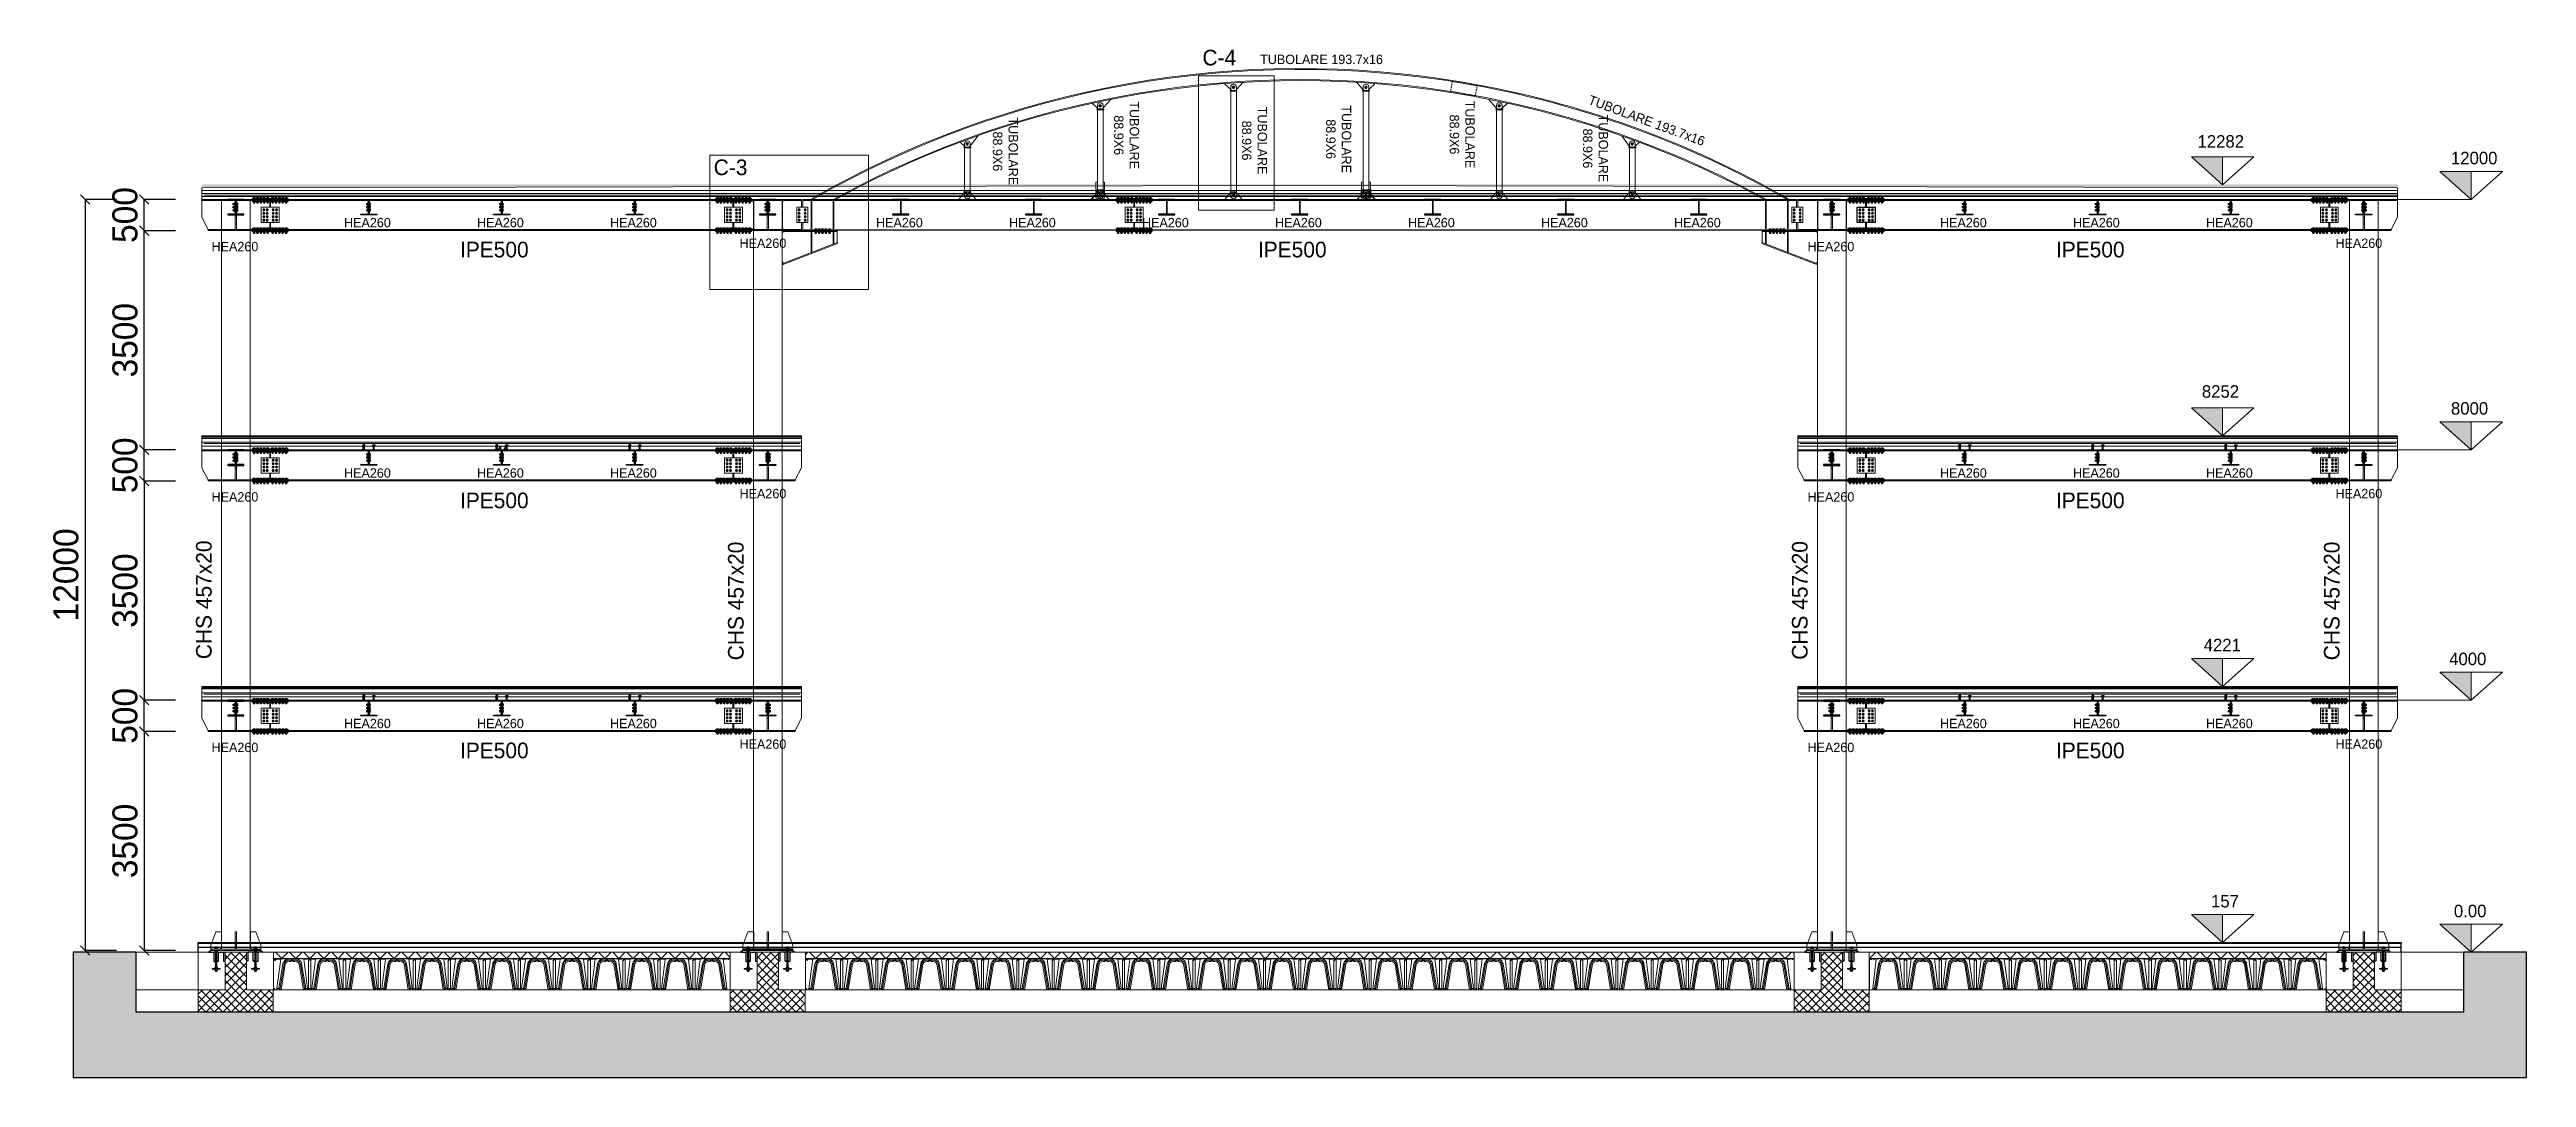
# Model space of a CAD drawing. Header units: millimetres. Extents: x -6949 to 549764, y -83146 to 127128.
# Drawn here: x 162649 to 202225, y 60513 to 76937 of the extents above; entities that cross this region are included whole.
import ezdxf

# ---------------------------------------------------------------- set-up
doc = ezdxf.new("R2010")
doc.units = ezdxf.units.MM
doc.linetypes.add('Centro', pattern=[31.75, 6.35, -4.7625, 15.875, -4.7625])
doc.linetypes.add('Tratto', pattern=[6.35, 3.175, -3.175])
doc.layers.add('A-DETL-HDLN', color=7, linetype='Tratto', lineweight=18, true_color=0x00a600)
doc.layers.add('quote', color=7, linetype='Continuous', lineweight=5, true_color=0x383838)
for name, color, linetype, lineweight in [('armatura', 1, 'Continuous', 15), ('bulloni', 5, 'Continuous', 9), ('fonda', 7, 'Continuous', 18), ('iglù', 252, 'Continuous', 9), ('LINEA DI SEZIONE', 1, 'Centro', 9), ('piastra', 6, 'Continuous', 18), ('S-BEAM', 5, 'Continuous', 18), ('S-COLS', 7, 'Continuous', 18), ('S20', 7, 'Continuous', 25), ('SEZIONI acciaio - Steel sections', 7, 'Continuous', 25), ('solaio2', 7, 'Continuous', 9), ('tratteggio', 253, 'Tratto', 15)]:
    doc.layers.add(name, color=color, linetype=linetype, lineweight=lineweight)
doc.layers.add('PIOLO', color=4, linetype='Continuous')
doc.styles.get("Standard").update_dxf_attribs({"font": ''})
doc.styles.get('Standard').set_extended_font_data('Bahnschrift Light')
doc.dimstyles.new('Q 1_150', dxfattribs={"dimtxt": 400, "dimasz": 150, "dimexe": 0.18, "dimexo": 0.0625, "dimgap": 100, "dimtad": 2, "dimdec": 0, "dimzin": 0, "dimdsep": 46, "dimtxsty": 'Standard', "dimblk": 'OBLIQUE', "dimcen": 0, "dimadec": 0, "dimazin": 0, "dimtfac": 1, "dimtdec": 0, "dimtofl": 0, "dimtmove": 1, "dimatfit": 3, "dimfxl": 500, "dimfxlon": 1, "dimtolj": 1, "dimtzin": 0, "dimarcsym": 1})

msp = doc.modelspace()

# ---------------------------------------------------------------- texts
at = {"layer": 'LINEA DI SEZIONE', "char_height": 250, "attachment_point": 1}
for s, insert in [('C-4', (181069.8, 76933.2)), ('C-3', (173260.9, 75180.2))]:
    msp.add_mtext_dynamic_manual_height_columns(s, width=854.219, gutter_width=1, heights=[0], dxfattribs=dict(at, insert=insert))
at = {"layer": 'quote', "attachment_point": 1}
for s, width, gutter_width, insert, char_height in [('TUBOLARE 193.7x16', 2355.694, 1, (181991.3, 76854.5), 150), ('12282', 1708.439, 2, (196968.9, 75569.5), 200), ('12000', 1708.439, 2, (201018.1, 75303.7), 200), ('HEA260', 854.219, 1, (167354.2, 74246.6), 150), ('HEA260', 854.219, 1, (169479.2, 74246.6), 150), ('HEA260', 854.219, 1, (171604.2, 74246.6), 150), ('HEA260', 854.219, 1, (175854.2, 74246.6), 150), ('HEA260', 854.219, 1, (177979.2, 74246.6), 150), ('HEA260', 854.219, 1, (180104.2, 74246.6), 150), ('HEA260', 854.219, 1, (182229.2, 74246.6), 150), ('HEA260', 854.219, 1, (184354.2, 74246.6), 150), ('HEA260', 854.219, 1, (186479.2, 74246.6), 150), ('HEA260', 854.219, 1, (188604.2, 74246.6), 150), ('HEA260', 854.219, 1, (192854.2, 74246.6), 150), ('HEA260', 854.219, 1, (194979.2, 74246.6), 150), ('HEA260', 854.219, 1, (197104.2, 74246.6), 150), ('HEA260', 854.219, 1, (165237.5, 73864.5), 150), ('IPE500', 854.219, 1, (169207.1, 73866.2), 250), ('HEA260', 854.219, 1, (173673.3, 73917.6), 150), ('IPE500', 854.219, 1, (181956.8, 73866.1), 250), ('HEA260', 854.219, 1, (190737.5, 73864.5), 150), ('IPE500', 854.219, 1, (194707.1, 73866.2), 250), ('HEA260', 854.219, 1, (199173.3, 73917.6), 150), ('8252', 1708.439, 2, (197038.5, 71574.2), 200), ('8000', 1708.439, 2, (201018.1, 71303.7), 200), ('HEA260', 854.219, 1, (167354.2, 70246.6), 150), ('HEA260', 854.219, 1, (169479.2, 70246.6), 150), ('HEA260', 854.219, 1, (171604.2, 70246.6), 150), ('HEA260', 854.219, 1, (192854.2, 70246.6), 150), ('HEA260', 854.219, 1, (194979.2, 70246.6), 150), ('HEA260', 854.219, 1, (197104.2, 70246.6), 150), ('HEA260', 854.219, 1, (165237.5, 69864.5), 150), ('IPE500', 854.219, 1, (169207.1, 69858.2), 250), ('HEA260', 854.219, 1, (173673.3, 69917.6), 150), ('HEA260', 854.219, 1, (190737.5, 69864.5), 150), ('IPE500', 854.219, 1, (194707.1, 69858.2), 250), ('HEA260', 854.219, 1, (199173.3, 69917.6), 150), ('4221', 1708.439, 2, (197067.1, 67522.2), 200), ('4000', 1708.439, 2, (200989.2, 67300.9), 200), ('HEA260', 854.219, 1, (167354.2, 66243.8), 150), ('HEA260', 854.219, 1, (169479.2, 66243.8), 150), ('HEA260', 854.219, 1, (171604.2, 66243.8), 150), ('HEA260', 854.219, 1, (192854.2, 66243.8), 150), ('HEA260', 854.219, 1, (194979.2, 66243.8), 150), ('HEA260', 854.219, 1, (197104.2, 66243.8), 150), ('HEA260', 854.219, 1, (165237.5, 65861.7), 150), ('IPE500', 854.219, 1, (169207.1, 65863.4), 250), ('HEA260', 854.219, 1, (173673.3, 65914.8), 150), ('HEA260', 854.219, 1, (190737.5, 65861.7), 150), ('IPE500', 854.219, 1, (194707.1, 65863.4), 250), ('HEA260', 854.219, 1, (199173.3, 65914.8), 150), ('157', 1708.439, 2, (197184, 63430), 200), ('0.00', 1708.439, 2, (201065.2, 63273.2), 200)]:
    msp.add_mtext_dynamic_manual_height_columns(s, width=width, gutter_width=gutter_width, heights=[0], dxfattribs=dict(at, insert=insert, char_height=char_height))
at = {"layer": 'quote'}
for s, width, insert, char_height, attachment_point, rotation in [('\\pxqc;TUBOLARE 88.9X6', 854.219, (179655.3, 75994.9), 150, 7, 270), ('\\pxqc;TUBOLARE 88.9X6', 854.219, (181699.2, 75909.5), 150, 7, 270), ('\\pxqc;TUBOLARE 88.9X6', 854.219, (183044.1, 75931.5), 150, 7, 270), ('\\pxqc;TUBOLARE 88.9X6', 854.219, (185019.2, 76007), 150, 7, 270), ('TUBOLARE 193.7x16', 2474.238, (187273, 76212.6), 150, 1, 339.80249), ('\\pxqc;TUBOLARE 88.9X6', 854.219, (177719.1, 75737.2), 150, 7, 270), ('\\pxqc;TUBOLARE 88.9X6', 854.219, (187148.3, 75783.7), 150, 7, 270), ('CHS 457x20', 2648.947, (164988.9, 67197.5), 250, 1, 90), ('CHS 457x20', 2648.947, (173488.9, 67178.9), 250, 1, 90), ('CHS 457x20', 2648.947, (190488.9, 67187.5), 250, 1, 90), ('CHS 457x20', 2648.947, (198988.9, 67178.9), 250, 1, 90)]:
    msp.add_mtext_dynamic_manual_height_columns(s, width=width, gutter_width=1, heights=[0], dxfattribs=dict(at, insert=insert, char_height=char_height, attachment_point=attachment_point, rotation=rotation))

# ---------------------------------------------------------------- blocks, each defined once
blk = doc.blocks.new('*U96')
at = {"layer": 'bulloni'}
blk.add_lwpolyline([(-16, 0), (-8, -14), (8, -14), (16, 0), (8, 14), (-8, 14)], close=True, dxfattribs=at)
for radius in [9, 7.88]:
    blk.add_circle((0, 0), radius, dxfattribs=at)
blk = doc.blocks.new('*U97')
at = {"color": 0, "linetype": 'ByBlock', "lineweight": -2, "transparency": 16777216}
for p in [(0, 0), (55, 0), (0, -55), (0, -110), (0, -165), (55, -55), (55, -110), (55, -165)]:
    blk.add_blockref('*U96', p, dxfattribs=at)
blk = doc.blocks.new('*U98')
at = {"layer": 'bulloni'}
blk.add_lwpolyline([(-16, 0), (-8, -14), (8, -14), (16, 0), (8, 14), (-8, 14)], close=True, dxfattribs=at)
for radius in [9, 7.88]:
    blk.add_circle((0, 0), radius, dxfattribs=at)
blk = doc.blocks.new('*U99')
at = {"color": 0, "linetype": 'ByBlock', "lineweight": -2, "transparency": 16777216}
for p in [(0, 0), (55, 0), (0, -55), (0, -110), (0, -165), (55, -55), (55, -110), (55, -165)]:
    blk.add_blockref('*U98', p, dxfattribs=at)
blk = doc.blocks.new('*U100')
at = {"layer": 'bulloni'}
for p, q in [((-14, 44), (-16, 43)), ((-16, 43), (-16, 33)), ((16, 33), (-16, 33)), ((14, 44), (-14, 44)), ((-12, 33), (-12, 32)), ((12, 32), (-12, 32)), ((-8, 33), (-8, 43)), ((8, 43), (8, 33)), ((12, 33), (12, 32)), ((14, 44), (16, 43)), ((16, 43), (16, 33)), ((-14, -17), (-16, -18)), ((-16, -18), (-16, -30)), ((-14, -32), (-16, -30)), ((14, -17), (-14, -17)), ((14, -32), (-14, -32)), ((-9, -43), (-9, -32)), ((-8, -44), (-9, -43)), ((9, -43), (-9, -43)), ((-8, -30), (-8, -18)), ((8, -44), (-8, -44)), ((-6, -34), (6, -34)), ((-6, -39), (6, -39)), ((-5, -37), (5, -36)), ((-5, -42), (5, -41)), ((8, -18), (8, -30)), ((9, -43), (8, -44)), ((9, -43), (9, -32)), ((14, -17), (16, -18)), ((14, -32), (16, -30)), ((16, -18), (16, -30))]:
    blk.add_line(p, q, dxfattribs=at)
at = {"layer": 'bulloni', "linetype": 'Tratto'}
for points in [[(-9, -17), (-9, 31)], [(9, -17), (9, 31)]]:
    blk.add_lwpolyline(points, dxfattribs=at)
at = {"layer": 'bulloni'}
for centre, radius, start, end in [((-12, 38), 6.67, 54.2621, 125.7379), ((-10, 31), 1, 0, 90), ((0, 20), 24.8, 71.6858, 108.3142), ((12, 38), 6.67, 54.2621, 125.7379), ((10, 31), 1, 90, 180), ((-12, -23), 6.67, 54.2621, 125.7379), ((-12, -25), 6.67, 234.2621, 305.7379), ((0, -41), 24.8, 71.6858, 108.3142), ((0, -7), 24.8, 251.6858, 288.3142), ((12, -23), 6.67, 54.2621, 125.7379), ((12, -25), 6.67, 234.2621, 305.7379)]:
    blk.add_arc(centre, radius, start, end, dxfattribs=at)
blk = doc.blocks.new('*U101')
at = {"layer": 'bulloni', "color": 0, "linetype": 'ByBlock', "lineweight": -2, "transparency": 16777216}
for p in [(0, 0), (54, 0), (108, 0), (162, 0), (216, 0)]:
    blk.add_blockref('*U100', p, dxfattribs=at)
blk = doc.blocks.new('*U102')
at = {"layer": 'bulloni'}
for p, q in [((-14, 44), (-16, 43)), ((-16, 43), (-16, 33)), ((16, 33), (-16, 33)), ((14, 44), (-14, 44)), ((-12, 33), (-12, 32)), ((12, 32), (-12, 32)), ((-8, 33), (-8, 43)), ((8, 43), (8, 33)), ((12, 33), (12, 32)), ((14, 44), (16, 43)), ((16, 43), (16, 33)), ((-14, -17), (-16, -18)), ((-16, -18), (-16, -30)), ((-14, -32), (-16, -30)), ((14, -17), (-14, -17)), ((14, -32), (-14, -32)), ((-9, -43), (-9, -32)), ((-8, -44), (-9, -43)), ((9, -43), (-9, -43)), ((-8, -30), (-8, -18)), ((8, -44), (-8, -44)), ((-6, -34), (6, -34)), ((-6, -39), (6, -39)), ((-5, -37), (5, -36)), ((-5, -42), (5, -41)), ((8, -18), (8, -30)), ((9, -43), (8, -44)), ((9, -43), (9, -32)), ((14, -17), (16, -18)), ((14, -32), (16, -30)), ((16, -18), (16, -30))]:
    blk.add_line(p, q, dxfattribs=at)
at = {"layer": 'bulloni', "linetype": 'Tratto'}
for points in [[(-9, -17), (-9, 31)], [(9, -17), (9, 31)]]:
    blk.add_lwpolyline(points, dxfattribs=at)
at = {"layer": 'bulloni'}
for centre, radius, start, end in [((-12, 38), 6.67, 54.2621, 125.7379), ((-10, 31), 1, 0, 90), ((0, 20), 24.8, 71.6858, 108.3142), ((12, 38), 6.67, 54.2621, 125.7379), ((10, 31), 1, 90, 180), ((-12, -23), 6.67, 54.2621, 125.7379), ((-12, -25), 6.67, 234.2621, 305.7379), ((0, -41), 24.8, 71.6858, 108.3142), ((0, -7), 24.8, 251.6858, 288.3142), ((12, -23), 6.67, 54.2621, 125.7379), ((12, -25), 6.67, 234.2621, 305.7379)]:
    blk.add_arc(centre, radius, start, end, dxfattribs=at)
blk = doc.blocks.new('*U103')
at = {"color": 0, "linetype": 'ByBlock', "lineweight": -2, "transparency": 16777216}
for p in [(0, 0), (54, 0), (108, 0), (162, 0), (216, 0)]:
    blk.add_blockref('*U102', p, dxfattribs=at)
blk = doc.blocks.new('*U105')
at = {"layer": 'bulloni'}
for p, q in [((-14, 44), (-16, 43)), ((-16, 43), (-16, 33)), ((16, 33), (-16, 33)), ((14, 44), (-14, 44)), ((-12, 33), (-12, 32)), ((12, 32), (-12, 32)), ((-8, 33), (-8, 43)), ((8, 43), (8, 33)), ((12, 33), (12, 32)), ((14, 44), (16, 43)), ((16, 43), (16, 33)), ((-14, -17), (-16, -18)), ((-16, -18), (-16, -30)), ((-14, -32), (-16, -30)), ((14, -17), (-14, -17)), ((14, -32), (-14, -32)), ((-9, -43), (-9, -32)), ((-8, -44), (-9, -43)), ((9, -43), (-9, -43)), ((-8, -30), (-8, -18)), ((8, -44), (-8, -44)), ((-6, -34), (6, -34)), ((-6, -39), (6, -39)), ((-5, -37), (5, -36)), ((-5, -42), (5, -41)), ((8, -18), (8, -30)), ((9, -43), (8, -44)), ((9, -43), (9, -32)), ((14, -17), (16, -18)), ((14, -32), (16, -30)), ((16, -18), (16, -30))]:
    blk.add_line(p, q, dxfattribs=at)
at = {"layer": 'bulloni', "linetype": 'Tratto'}
for points in [[(-9, -17), (-9, 31)], [(9, -17), (9, 31)]]:
    blk.add_lwpolyline(points, dxfattribs=at)
at = {"layer": 'bulloni'}
for centre, radius, start, end in [((-12, 38), 6.67, 54.2621, 125.7379), ((-10, 31), 1, 0, 90), ((0, 20), 24.8, 71.6858, 108.3142), ((12, 38), 6.67, 54.2621, 125.7379), ((10, 31), 1, 90, 180), ((-12, -23), 6.67, 54.2621, 125.7379), ((-12, -25), 6.67, 234.2621, 305.7379), ((0, -41), 24.8, 71.6858, 108.3142), ((0, -7), 24.8, 251.6858, 288.3142), ((12, -23), 6.67, 54.2621, 125.7379), ((12, -25), 6.67, 234.2621, 305.7379)]:
    blk.add_arc(centre, radius, start, end, dxfattribs=at)
blk = doc.blocks.new('*U94')
at = {"color": 0, "linetype": 'ByBlock', "lineweight": -2, "transparency": 16777216}
for p in [(0, 0), (54, 0), (108, 0), (162, 0), (216, 0)]:
    blk.add_blockref('*U105', p, dxfattribs=at)
blk = doc.blocks.new('*U95')
at = {"layer": 'bulloni'}
for p, q in [((-14, 44), (-16, 43)), ((-16, 43), (-16, 33)), ((16, 33), (-16, 33)), ((14, 44), (-14, 44)), ((-12, 33), (-12, 32)), ((12, 32), (-12, 32)), ((-8, 33), (-8, 43)), ((8, 43), (8, 33)), ((12, 33), (12, 32)), ((14, 44), (16, 43)), ((16, 43), (16, 33)), ((-14, -17), (-16, -18)), ((-16, -18), (-16, -30)), ((-14, -32), (-16, -30)), ((14, -17), (-14, -17)), ((14, -32), (-14, -32)), ((-9, -43), (-9, -32)), ((-8, -44), (-9, -43)), ((9, -43), (-9, -43)), ((-8, -30), (-8, -18)), ((8, -44), (-8, -44)), ((-6, -34), (6, -34)), ((-6, -39), (6, -39)), ((-5, -37), (5, -36)), ((-5, -42), (5, -41)), ((8, -18), (8, -30)), ((9, -43), (8, -44)), ((9, -43), (9, -32)), ((14, -17), (16, -18)), ((14, -32), (16, -30)), ((16, -18), (16, -30))]:
    blk.add_line(p, q, dxfattribs=at)
at = {"layer": 'bulloni', "linetype": 'Tratto'}
for points in [[(-9, -17), (-9, 31)], [(9, -17), (9, 31)]]:
    blk.add_lwpolyline(points, dxfattribs=at)
at = {"layer": 'bulloni'}
for centre, radius, start, end in [((-12, 38), 6.67, 54.2621, 125.7379), ((-10, 31), 1, 0, 90), ((0, 20), 24.8, 71.6858, 108.3142), ((12, 38), 6.67, 54.2621, 125.7379), ((10, 31), 1, 90, 180), ((-12, -23), 6.67, 54.2621, 125.7379), ((-12, -25), 6.67, 234.2621, 305.7379), ((0, -41), 24.8, 71.6858, 108.3142), ((0, -7), 24.8, 251.6858, 288.3142), ((12, -23), 6.67, 54.2621, 125.7379), ((12, -25), 6.67, 234.2621, 305.7379)]:
    blk.add_arc(centre, radius, start, end, dxfattribs=at)
blk = doc.blocks.new('*U104')
at = {"color": 0, "linetype": 'ByBlock', "lineweight": -2, "transparency": 16777216}
for p in [(0, 0), (54, 0), (108, 0), (162, 0), (216, 0)]:
    blk.add_blockref('*U95', p, dxfattribs=at)
blk = doc.blocks.new('*U107')
h = blk.add_hatch()
h.set_pattern_fill('ANSI31', color=256, scale=2)
h.set_pattern_definition([(45, (-12757.2744, 46959.8686), (-4.4901281, 4.4901281), [])])
h.paths.add_polyline_path([(28, 113), (130, 113), (130, 125), (-130, 125), (-130, 113), (-28, 113, -0.414214), (-4, 88), (-4, 59), (4, 59), (4, 88, -0.414214)])
h.paths.add_polyline_path([(-4, 9), (4, 9), (4, 41), (-4, 41)])
h.paths.add_polyline_path([(4, -9), (-4, -9), (-4, -41), (4, -41)])
h.paths.add_polyline_path([(4, -59), (-4, -59), (-4, -88, -0.414214), (-28, -112), (-130, -112), (-130, -125), (130, -125), (130, -112), (28, -112, -0.414214), (4, -88)])
at = {"layer": 'SEZIONI acciaio - Steel sections'}
blk.add_lwpolyline([(130, 125), (-130, 125), (-130, 113), (-28, 113, -0.414214), (-4, 88), (-4, -88, -0.414214), (-28, -112), (-130, -112), (-130, -125), (130, -125), (130, -112), (28, -112, -0.414214), (4, -88), (4, 88, -0.414214), (28, 113), (130, 113)], format="xyb", close=True, dxfattribs=at)
blk = doc.blocks.new('*U108')
at = {"color": 0, "linetype": 'ByBlock', "lineweight": -2, "transparency": 16777216}
for p in [(0, 0), (2125, 0), (4250, 0), (6375, 0), (8500, 0), (10625, 0), (12750, 0), (14875, 0), (17000, 0)]:
    blk.add_blockref('*U107', p, dxfattribs=at)
blk = doc.blocks.new('*U115')
at = {"layer": 'bulloni'}
blk.add_lwpolyline([(-16, 0), (-8, -14), (8, -14), (16, 0), (8, 14), (-8, 14)], close=True, dxfattribs=at)
for radius in [9, 7.88]:
    blk.add_circle((0, 0), radius, dxfattribs=at)
blk = doc.blocks.new('*U116')
at = {"color": 0, "linetype": 'ByBlock', "lineweight": -2, "transparency": 16777216}
for p in [(0, 0), (55, 0), (0, -55), (0, -110), (0, -165), (55, -55), (55, -110), (55, -165)]:
    blk.add_blockref('*U115', p, dxfattribs=at)
blk = doc.blocks.new('*U117')
at = {"layer": 'bulloni'}
blk.add_lwpolyline([(-16, 0), (-8, -14), (8, -14), (16, 0), (8, 14), (-8, 14)], close=True, dxfattribs=at)
for radius in [9, 7.88]:
    blk.add_circle((0, 0), radius, dxfattribs=at)
blk = doc.blocks.new('*U118')
at = {"color": 0, "linetype": 'ByBlock', "lineweight": -2, "transparency": 16777216}
for p in [(0, 0), (55, 0), (0, -55), (0, -110), (0, -165), (55, -55), (55, -110), (55, -165)]:
    blk.add_blockref('*U117', p, dxfattribs=at)
blk = doc.blocks.new('*U119')
at = {"layer": 'bulloni'}
for p, q in [((-14, 44), (-16, 43)), ((-16, 43), (-16, 33)), ((16, 33), (-16, 33)), ((14, 44), (-14, 44)), ((-12, 33), (-12, 32)), ((12, 32), (-12, 32)), ((-8, 33), (-8, 43)), ((8, 43), (8, 33)), ((12, 33), (12, 32)), ((14, 44), (16, 43)), ((16, 43), (16, 33)), ((-14, -17), (-16, -18)), ((-16, -18), (-16, -30)), ((-14, -32), (-16, -30)), ((14, -17), (-14, -17)), ((14, -32), (-14, -32)), ((-9, -43), (-9, -32)), ((-8, -44), (-9, -43)), ((9, -43), (-9, -43)), ((-8, -30), (-8, -18)), ((8, -44), (-8, -44)), ((-6, -34), (6, -34)), ((-6, -39), (6, -39)), ((-5, -37), (5, -36)), ((-5, -42), (5, -41)), ((8, -18), (8, -30)), ((9, -43), (8, -44)), ((9, -43), (9, -32)), ((14, -17), (16, -18)), ((14, -32), (16, -30)), ((16, -18), (16, -30))]:
    blk.add_line(p, q, dxfattribs=at)
at = {"layer": 'bulloni', "linetype": 'Tratto'}
for points in [[(-9, -17), (-9, 31)], [(9, -17), (9, 31)]]:
    blk.add_lwpolyline(points, dxfattribs=at)
at = {"layer": 'bulloni'}
for centre, radius, start, end in [((-12, 38), 6.67, 54.2621, 125.7379), ((-10, 31), 1, 0, 90), ((0, 20), 24.8, 71.6858, 108.3142), ((12, 38), 6.67, 54.2621, 125.7379), ((10, 31), 1, 90, 180), ((-12, -23), 6.67, 54.2621, 125.7379), ((-12, -25), 6.67, 234.2621, 305.7379), ((0, -41), 24.8, 71.6858, 108.3142), ((0, -7), 24.8, 251.6858, 288.3142), ((12, -23), 6.67, 54.2621, 125.7379), ((12, -25), 6.67, 234.2621, 305.7379)]:
    blk.add_arc(centre, radius, start, end, dxfattribs=at)
blk = doc.blocks.new('*U110')
at = {"color": 0, "linetype": 'ByBlock', "lineweight": -2, "transparency": 16777216}
for p in [(0, 0), (54, 0), (108, 0), (162, 0), (216, 0)]:
    blk.add_blockref('*U119', p, dxfattribs=at)
blk = doc.blocks.new('*U111')
at = {"layer": 'bulloni'}
for p, q in [((-14, 44), (-16, 43)), ((-16, 43), (-16, 33)), ((16, 33), (-16, 33)), ((14, 44), (-14, 44)), ((-12, 33), (-12, 32)), ((12, 32), (-12, 32)), ((-8, 33), (-8, 43)), ((8, 43), (8, 33)), ((12, 33), (12, 32)), ((14, 44), (16, 43)), ((16, 43), (16, 33)), ((-14, -17), (-16, -18)), ((-16, -18), (-16, -30)), ((-14, -32), (-16, -30)), ((14, -17), (-14, -17)), ((14, -32), (-14, -32)), ((-9, -43), (-9, -32)), ((-8, -44), (-9, -43)), ((9, -43), (-9, -43)), ((-8, -30), (-8, -18)), ((8, -44), (-8, -44)), ((-6, -34), (6, -34)), ((-6, -39), (6, -39)), ((-5, -37), (5, -36)), ((-5, -42), (5, -41)), ((8, -18), (8, -30)), ((9, -43), (8, -44)), ((9, -43), (9, -32)), ((14, -17), (16, -18)), ((14, -32), (16, -30)), ((16, -18), (16, -30))]:
    blk.add_line(p, q, dxfattribs=at)
at = {"layer": 'bulloni', "linetype": 'Tratto'}
for points in [[(-9, -17), (-9, 31)], [(9, -17), (9, 31)]]:
    blk.add_lwpolyline(points, dxfattribs=at)
at = {"layer": 'bulloni'}
for centre, radius, start, end in [((-12, 38), 6.67, 54.2621, 125.7379), ((-10, 31), 1, 0, 90), ((0, 20), 24.8, 71.6858, 108.3142), ((12, 38), 6.67, 54.2621, 125.7379), ((10, 31), 1, 90, 180), ((-12, -23), 6.67, 54.2621, 125.7379), ((-12, -25), 6.67, 234.2621, 305.7379), ((0, -41), 24.8, 71.6858, 108.3142), ((0, -7), 24.8, 251.6858, 288.3142), ((12, -23), 6.67, 54.2621, 125.7379), ((12, -25), 6.67, 234.2621, 305.7379)]:
    blk.add_arc(centre, radius, start, end, dxfattribs=at)
blk = doc.blocks.new('*U112')
at = {"color": 0, "linetype": 'ByBlock', "lineweight": -2, "transparency": 16777216}
for p in [(0, 0), (54, 0), (108, 0), (162, 0), (216, 0)]:
    blk.add_blockref('*U111', p, dxfattribs=at)
blk = doc.blocks.new('*U109')
at = {"layer": 'bulloni'}
for p, q in [((-14, 44), (-16, 43)), ((-16, 43), (-16, 33)), ((16, 33), (-16, 33)), ((14, 44), (-14, 44)), ((-12, 33), (-12, 32)), ((12, 32), (-12, 32)), ((-8, 33), (-8, 43)), ((8, 43), (8, 33)), ((12, 33), (12, 32)), ((14, 44), (16, 43)), ((16, 43), (16, 33)), ((-14, -17), (-16, -18)), ((-16, -18), (-16, -30)), ((-14, -32), (-16, -30)), ((14, -17), (-14, -17)), ((14, -32), (-14, -32)), ((-9, -43), (-9, -32)), ((-8, -44), (-9, -43)), ((9, -43), (-9, -43)), ((-8, -30), (-8, -18)), ((8, -44), (-8, -44)), ((-6, -34), (6, -34)), ((-6, -39), (6, -39)), ((-5, -37), (5, -36)), ((-5, -42), (5, -41)), ((8, -18), (8, -30)), ((9, -43), (8, -44)), ((9, -43), (9, -32)), ((14, -17), (16, -18)), ((14, -32), (16, -30)), ((16, -18), (16, -30))]:
    blk.add_line(p, q, dxfattribs=at)
at = {"layer": 'bulloni', "linetype": 'Tratto'}
for points in [[(-9, -17), (-9, 31)], [(9, -17), (9, 31)]]:
    blk.add_lwpolyline(points, dxfattribs=at)
at = {"layer": 'bulloni'}
for centre, radius, start, end in [((-12, 38), 6.67, 54.2621, 125.7379), ((-10, 31), 1, 0, 90), ((0, 20), 24.8, 71.6858, 108.3142), ((12, 38), 6.67, 54.2621, 125.7379), ((10, 31), 1, 90, 180), ((-12, -23), 6.67, 54.2621, 125.7379), ((-12, -25), 6.67, 234.2621, 305.7379), ((0, -41), 24.8, 71.6858, 108.3142), ((0, -7), 24.8, 251.6858, 288.3142), ((12, -23), 6.67, 54.2621, 125.7379), ((12, -25), 6.67, 234.2621, 305.7379)]:
    blk.add_arc(centre, radius, start, end, dxfattribs=at)
blk = doc.blocks.new('*U120')
at = {"color": 0, "linetype": 'ByBlock', "lineweight": -2, "transparency": 16777216}
for p in [(0, 0), (54, 0), (108, 0), (162, 0), (216, 0)]:
    blk.add_blockref('*U109', p, dxfattribs=at)
blk = doc.blocks.new('*U114')
at = {"layer": 'bulloni'}
for p, q in [((-14, 44), (-16, 43)), ((-16, 43), (-16, 33)), ((16, 33), (-16, 33)), ((14, 44), (-14, 44)), ((-12, 33), (-12, 32)), ((12, 32), (-12, 32)), ((-8, 33), (-8, 43)), ((8, 43), (8, 33)), ((12, 33), (12, 32)), ((14, 44), (16, 43)), ((16, 43), (16, 33)), ((-14, -17), (-16, -18)), ((-16, -18), (-16, -30)), ((-14, -32), (-16, -30)), ((14, -17), (-14, -17)), ((14, -32), (-14, -32)), ((-9, -43), (-9, -32)), ((-8, -44), (-9, -43)), ((9, -43), (-9, -43)), ((-8, -30), (-8, -18)), ((8, -44), (-8, -44)), ((-6, -34), (6, -34)), ((-6, -39), (6, -39)), ((-5, -37), (5, -36)), ((-5, -42), (5, -41)), ((8, -18), (8, -30)), ((9, -43), (8, -44)), ((9, -43), (9, -32)), ((14, -17), (16, -18)), ((14, -32), (16, -30)), ((16, -18), (16, -30))]:
    blk.add_line(p, q, dxfattribs=at)
at = {"layer": 'bulloni', "linetype": 'Tratto'}
for points in [[(-9, -17), (-9, 31)], [(9, -17), (9, 31)]]:
    blk.add_lwpolyline(points, dxfattribs=at)
at = {"layer": 'bulloni'}
for centre, radius, start, end in [((-12, 38), 6.67, 54.2621, 125.7379), ((-10, 31), 1, 0, 90), ((0, 20), 24.8, 71.6858, 108.3142), ((12, 38), 6.67, 54.2621, 125.7379), ((10, 31), 1, 90, 180), ((-12, -23), 6.67, 54.2621, 125.7379), ((-12, -25), 6.67, 234.2621, 305.7379), ((0, -41), 24.8, 71.6858, 108.3142), ((0, -7), 24.8, 251.6858, 288.3142), ((12, -23), 6.67, 54.2621, 125.7379), ((12, -25), 6.67, 234.2621, 305.7379)]:
    blk.add_arc(centre, radius, start, end, dxfattribs=at)
blk = doc.blocks.new('*U113')
at = {"color": 0, "linetype": 'ByBlock', "lineweight": -2, "transparency": 16777216}
for p in [(0, 0), (54, 0), (108, 0), (162, 0), (216, 0)]:
    blk.add_blockref('*U114', p, dxfattribs=at)
blk = doc.blocks.new('*U127')
at = {"layer": 'bulloni'}
blk.add_lwpolyline([(-16, 0), (-8, -14), (8, -14), (16, 0), (8, 14), (-8, 14)], close=True, dxfattribs=at)
for radius in [9, 7.88]:
    blk.add_circle((0, 0), radius, dxfattribs=at)
blk = doc.blocks.new('*U128')
at = {"color": 0, "linetype": 'ByBlock', "lineweight": -2, "transparency": 16777216}
for p in [(0, 0), (55, 0), (0, -55), (0, -110), (0, -165), (55, -55), (55, -110), (55, -165)]:
    blk.add_blockref('*U127', p, dxfattribs=at)
blk = doc.blocks.new('*U129')
at = {"layer": 'bulloni'}
blk.add_lwpolyline([(-16, 0), (-8, -14), (8, -14), (16, 0), (8, 14), (-8, 14)], close=True, dxfattribs=at)
for radius in [9, 7.88]:
    blk.add_circle((0, 0), radius, dxfattribs=at)
blk = doc.blocks.new('*U130')
at = {"color": 0, "linetype": 'ByBlock', "lineweight": -2, "transparency": 16777216}
for p in [(0, 0), (55, 0), (0, -55), (0, -110), (0, -165), (55, -55), (55, -110), (55, -165)]:
    blk.add_blockref('*U129', p, dxfattribs=at)
blk = doc.blocks.new('*U131')
at = {"layer": 'bulloni'}
for p, q in [((-14, 44), (-16, 43)), ((-16, 43), (-16, 33)), ((16, 33), (-16, 33)), ((14, 44), (-14, 44)), ((-12, 33), (-12, 32)), ((12, 32), (-12, 32)), ((-8, 33), (-8, 43)), ((8, 43), (8, 33)), ((12, 33), (12, 32)), ((14, 44), (16, 43)), ((16, 43), (16, 33)), ((-14, -17), (-16, -18)), ((-16, -18), (-16, -30)), ((-14, -32), (-16, -30)), ((14, -17), (-14, -17)), ((14, -32), (-14, -32)), ((-9, -43), (-9, -32)), ((-8, -44), (-9, -43)), ((9, -43), (-9, -43)), ((-8, -30), (-8, -18)), ((8, -44), (-8, -44)), ((-6, -34), (6, -34)), ((-6, -39), (6, -39)), ((-5, -37), (5, -36)), ((-5, -42), (5, -41)), ((8, -18), (8, -30)), ((9, -43), (8, -44)), ((9, -43), (9, -32)), ((14, -17), (16, -18)), ((14, -32), (16, -30)), ((16, -18), (16, -30))]:
    blk.add_line(p, q, dxfattribs=at)
at = {"layer": 'bulloni', "linetype": 'Tratto'}
for points in [[(-9, -17), (-9, 31)], [(9, -17), (9, 31)]]:
    blk.add_lwpolyline(points, dxfattribs=at)
at = {"layer": 'bulloni'}
for centre, radius, start, end in [((-12, 38), 6.67, 54.2621, 125.7379), ((-10, 31), 1, 0, 90), ((0, 20), 24.8, 71.6858, 108.3142), ((12, 38), 6.67, 54.2621, 125.7379), ((10, 31), 1, 90, 180), ((-12, -23), 6.67, 54.2621, 125.7379), ((-12, -25), 6.67, 234.2621, 305.7379), ((0, -41), 24.8, 71.6858, 108.3142), ((0, -7), 24.8, 251.6858, 288.3142), ((12, -23), 6.67, 54.2621, 125.7379), ((12, -25), 6.67, 234.2621, 305.7379)]:
    blk.add_arc(centre, radius, start, end, dxfattribs=at)
blk = doc.blocks.new('*U122')
at = {"color": 0, "linetype": 'ByBlock', "lineweight": -2, "transparency": 16777216}
for p in [(0, 0), (54, 0), (108, 0), (162, 0), (216, 0)]:
    blk.add_blockref('*U131', p, dxfattribs=at)
blk = doc.blocks.new('*U123')
at = {"layer": 'bulloni'}
for p, q in [((-14, 44), (-16, 43)), ((-16, 43), (-16, 33)), ((16, 33), (-16, 33)), ((14, 44), (-14, 44)), ((-12, 33), (-12, 32)), ((12, 32), (-12, 32)), ((-8, 33), (-8, 43)), ((8, 43), (8, 33)), ((12, 33), (12, 32)), ((14, 44), (16, 43)), ((16, 43), (16, 33)), ((-14, -17), (-16, -18)), ((-16, -18), (-16, -30)), ((-14, -32), (-16, -30)), ((14, -17), (-14, -17)), ((14, -32), (-14, -32)), ((-9, -43), (-9, -32)), ((-8, -44), (-9, -43)), ((9, -43), (-9, -43)), ((-8, -30), (-8, -18)), ((8, -44), (-8, -44)), ((-6, -34), (6, -34)), ((-6, -39), (6, -39)), ((-5, -37), (5, -36)), ((-5, -42), (5, -41)), ((8, -18), (8, -30)), ((9, -43), (8, -44)), ((9, -43), (9, -32)), ((14, -17), (16, -18)), ((14, -32), (16, -30)), ((16, -18), (16, -30))]:
    blk.add_line(p, q, dxfattribs=at)
at = {"layer": 'bulloni', "linetype": 'Tratto'}
for points in [[(-9, -17), (-9, 31)], [(9, -17), (9, 31)]]:
    blk.add_lwpolyline(points, dxfattribs=at)
at = {"layer": 'bulloni'}
for centre, radius, start, end in [((-12, 38), 6.67, 54.2621, 125.7379), ((-10, 31), 1, 0, 90), ((0, 20), 24.8, 71.6858, 108.3142), ((12, 38), 6.67, 54.2621, 125.7379), ((10, 31), 1, 90, 180), ((-12, -23), 6.67, 54.2621, 125.7379), ((-12, -25), 6.67, 234.2621, 305.7379), ((0, -41), 24.8, 71.6858, 108.3142), ((0, -7), 24.8, 251.6858, 288.3142), ((12, -23), 6.67, 54.2621, 125.7379), ((12, -25), 6.67, 234.2621, 305.7379)]:
    blk.add_arc(centre, radius, start, end, dxfattribs=at)
blk = doc.blocks.new('*U124')
at = {"color": 0, "linetype": 'ByBlock', "lineweight": -2, "transparency": 16777216}
for p in [(0, 0), (54, 0), (108, 0), (162, 0), (216, 0)]:
    blk.add_blockref('*U123', p, dxfattribs=at)
blk = doc.blocks.new('*U121')
at = {"layer": 'bulloni'}
for p, q in [((-14, 44), (-16, 43)), ((-16, 43), (-16, 33)), ((16, 33), (-16, 33)), ((14, 44), (-14, 44)), ((-12, 33), (-12, 32)), ((12, 32), (-12, 32)), ((-8, 33), (-8, 43)), ((8, 43), (8, 33)), ((12, 33), (12, 32)), ((14, 44), (16, 43)), ((16, 43), (16, 33)), ((-14, -17), (-16, -18)), ((-16, -18), (-16, -30)), ((-14, -32), (-16, -30)), ((14, -17), (-14, -17)), ((14, -32), (-14, -32)), ((-9, -43), (-9, -32)), ((-8, -44), (-9, -43)), ((9, -43), (-9, -43)), ((-8, -30), (-8, -18)), ((8, -44), (-8, -44)), ((-6, -34), (6, -34)), ((-6, -39), (6, -39)), ((-5, -37), (5, -36)), ((-5, -42), (5, -41)), ((8, -18), (8, -30)), ((9, -43), (8, -44)), ((9, -43), (9, -32)), ((14, -17), (16, -18)), ((14, -32), (16, -30)), ((16, -18), (16, -30))]:
    blk.add_line(p, q, dxfattribs=at)
at = {"layer": 'bulloni', "linetype": 'Tratto'}
for points in [[(-9, -17), (-9, 31)], [(9, -17), (9, 31)]]:
    blk.add_lwpolyline(points, dxfattribs=at)
at = {"layer": 'bulloni'}
for centre, radius, start, end in [((-12, 38), 6.67, 54.2621, 125.7379), ((-10, 31), 1, 0, 90), ((0, 20), 24.8, 71.6858, 108.3142), ((12, 38), 6.67, 54.2621, 125.7379), ((10, 31), 1, 90, 180), ((-12, -23), 6.67, 54.2621, 125.7379), ((-12, -25), 6.67, 234.2621, 305.7379), ((0, -41), 24.8, 71.6858, 108.3142), ((0, -7), 24.8, 251.6858, 288.3142), ((12, -23), 6.67, 54.2621, 125.7379), ((12, -25), 6.67, 234.2621, 305.7379)]:
    blk.add_arc(centre, radius, start, end, dxfattribs=at)
blk = doc.blocks.new('*U132')
at = {"color": 0, "linetype": 'ByBlock', "lineweight": -2, "transparency": 16777216}
for p in [(0, 0), (54, 0), (108, 0), (162, 0), (216, 0)]:
    blk.add_blockref('*U121', p, dxfattribs=at)
blk = doc.blocks.new('*U126')
at = {"layer": 'bulloni'}
for p, q in [((-14, 44), (-16, 43)), ((-16, 43), (-16, 33)), ((16, 33), (-16, 33)), ((14, 44), (-14, 44)), ((-12, 33), (-12, 32)), ((12, 32), (-12, 32)), ((-8, 33), (-8, 43)), ((8, 43), (8, 33)), ((12, 33), (12, 32)), ((14, 44), (16, 43)), ((16, 43), (16, 33)), ((-14, -17), (-16, -18)), ((-16, -18), (-16, -30)), ((-14, -32), (-16, -30)), ((14, -17), (-14, -17)), ((14, -32), (-14, -32)), ((-9, -43), (-9, -32)), ((-8, -44), (-9, -43)), ((9, -43), (-9, -43)), ((-8, -30), (-8, -18)), ((8, -44), (-8, -44)), ((-6, -34), (6, -34)), ((-6, -39), (6, -39)), ((-5, -37), (5, -36)), ((-5, -42), (5, -41)), ((8, -18), (8, -30)), ((9, -43), (8, -44)), ((9, -43), (9, -32)), ((14, -17), (16, -18)), ((14, -32), (16, -30)), ((16, -18), (16, -30))]:
    blk.add_line(p, q, dxfattribs=at)
at = {"layer": 'bulloni', "linetype": 'Tratto'}
for points in [[(-9, -17), (-9, 31)], [(9, -17), (9, 31)]]:
    blk.add_lwpolyline(points, dxfattribs=at)
at = {"layer": 'bulloni'}
for centre, radius, start, end in [((-12, 38), 6.67, 54.2621, 125.7379), ((-10, 31), 1, 0, 90), ((0, 20), 24.8, 71.6858, 108.3142), ((12, 38), 6.67, 54.2621, 125.7379), ((10, 31), 1, 90, 180), ((-12, -23), 6.67, 54.2621, 125.7379), ((-12, -25), 6.67, 234.2621, 305.7379), ((0, -41), 24.8, 71.6858, 108.3142), ((0, -7), 24.8, 251.6858, 288.3142), ((12, -23), 6.67, 54.2621, 125.7379), ((12, -25), 6.67, 234.2621, 305.7379)]:
    blk.add_arc(centre, radius, start, end, dxfattribs=at)
blk = doc.blocks.new('*U125')
at = {"color": 0, "linetype": 'ByBlock', "lineweight": -2, "transparency": 16777216}
for p in [(0, 0), (54, 0), (108, 0), (162, 0), (216, 0)]:
    blk.add_blockref('*U126', p, dxfattribs=at)
blk = doc.blocks.new('*U176')
at = {"layer": 'bulloni'}
blk.add_lwpolyline([(-16, 0), (-8, -14), (8, -14), (16, 0), (8, 14), (-8, 14)], close=True, dxfattribs=at)
for radius in [9, 7.88]:
    blk.add_circle((0, 0), radius, dxfattribs=at)
blk = doc.blocks.new('*U177')
at = {"color": 0, "linetype": 'ByBlock', "lineweight": -2, "transparency": 16777216}
for p in [(0, 0), (55, 0), (0, -55), (0, -110), (0, -165), (55, -55), (55, -110), (55, -165)]:
    blk.add_blockref('*U176', p, dxfattribs=at)
blk = doc.blocks.new('*U178')
at = {"layer": 'bulloni'}
blk.add_lwpolyline([(-16, 0), (-8, -14), (8, -14), (16, 0), (8, 14), (-8, 14)], close=True, dxfattribs=at)
for radius in [9, 7.88]:
    blk.add_circle((0, 0), radius, dxfattribs=at)
blk = doc.blocks.new('*U179')
at = {"color": 0, "linetype": 'ByBlock', "lineweight": -2, "transparency": 16777216}
for p in [(0, 0), (55, 0), (0, -55), (0, -110), (0, -165), (55, -55), (55, -110), (55, -165)]:
    blk.add_blockref('*U178', p, dxfattribs=at)
blk = doc.blocks.new('*U180')
at = {"layer": 'bulloni'}
for p, q in [((-14, 44), (-16, 43)), ((-16, 43), (-16, 33)), ((16, 33), (-16, 33)), ((14, 44), (-14, 44)), ((-12, 33), (-12, 32)), ((12, 32), (-12, 32)), ((-8, 33), (-8, 43)), ((8, 43), (8, 33)), ((12, 33), (12, 32)), ((14, 44), (16, 43)), ((16, 43), (16, 33)), ((-14, -17), (-16, -18)), ((-16, -18), (-16, -30)), ((-14, -32), (-16, -30)), ((14, -17), (-14, -17)), ((14, -32), (-14, -32)), ((-9, -43), (-9, -32)), ((-8, -44), (-9, -43)), ((9, -43), (-9, -43)), ((-8, -30), (-8, -18)), ((8, -44), (-8, -44)), ((-6, -34), (6, -34)), ((-6, -39), (6, -39)), ((-5, -37), (5, -36)), ((-5, -42), (5, -41)), ((8, -18), (8, -30)), ((9, -43), (8, -44)), ((9, -43), (9, -32)), ((14, -17), (16, -18)), ((14, -32), (16, -30)), ((16, -18), (16, -30))]:
    blk.add_line(p, q, dxfattribs=at)
at = {"layer": 'bulloni', "linetype": 'Tratto'}
for points in [[(-9, -17), (-9, 31)], [(9, -17), (9, 31)]]:
    blk.add_lwpolyline(points, dxfattribs=at)
at = {"layer": 'bulloni'}
for centre, radius, start, end in [((-12, 38), 6.67, 54.2621, 125.7379), ((-10, 31), 1, 0, 90), ((0, 20), 24.8, 71.6858, 108.3142), ((12, 38), 6.67, 54.2621, 125.7379), ((10, 31), 1, 90, 180), ((-12, -23), 6.67, 54.2621, 125.7379), ((-12, -25), 6.67, 234.2621, 305.7379), ((0, -41), 24.8, 71.6858, 108.3142), ((0, -7), 24.8, 251.6858, 288.3142), ((12, -23), 6.67, 54.2621, 125.7379), ((12, -25), 6.67, 234.2621, 305.7379)]:
    blk.add_arc(centre, radius, start, end, dxfattribs=at)
blk = doc.blocks.new('*U181')
at = {"color": 0, "linetype": 'ByBlock', "lineweight": -2, "transparency": 16777216}
for p in [(0, 0), (54, 0), (108, 0), (162, 0), (216, 0)]:
    blk.add_blockref('*U180', p, dxfattribs=at)
blk = doc.blocks.new('*U182')
at = {"layer": 'bulloni'}
for p, q in [((-14, 44), (-16, 43)), ((-16, 43), (-16, 33)), ((16, 33), (-16, 33)), ((14, 44), (-14, 44)), ((-12, 33), (-12, 32)), ((12, 32), (-12, 32)), ((-8, 33), (-8, 43)), ((8, 43), (8, 33)), ((12, 33), (12, 32)), ((14, 44), (16, 43)), ((16, 43), (16, 33)), ((-14, -17), (-16, -18)), ((-16, -18), (-16, -30)), ((-14, -32), (-16, -30)), ((14, -17), (-14, -17)), ((14, -32), (-14, -32)), ((-9, -43), (-9, -32)), ((-8, -44), (-9, -43)), ((9, -43), (-9, -43)), ((-8, -30), (-8, -18)), ((8, -44), (-8, -44)), ((-6, -34), (6, -34)), ((-6, -39), (6, -39)), ((-5, -37), (5, -36)), ((-5, -42), (5, -41)), ((8, -18), (8, -30)), ((9, -43), (8, -44)), ((9, -43), (9, -32)), ((14, -17), (16, -18)), ((14, -32), (16, -30)), ((16, -18), (16, -30))]:
    blk.add_line(p, q, dxfattribs=at)
at = {"layer": 'bulloni', "linetype": 'Tratto'}
for points in [[(-9, -17), (-9, 31)], [(9, -17), (9, 31)]]:
    blk.add_lwpolyline(points, dxfattribs=at)
at = {"layer": 'bulloni'}
for centre, radius, start, end in [((-12, 38), 6.67, 54.2621, 125.7379), ((-10, 31), 1, 0, 90), ((0, 20), 24.8, 71.6858, 108.3142), ((12, 38), 6.67, 54.2621, 125.7379), ((10, 31), 1, 90, 180), ((-12, -23), 6.67, 54.2621, 125.7379), ((-12, -25), 6.67, 234.2621, 305.7379), ((0, -41), 24.8, 71.6858, 108.3142), ((0, -7), 24.8, 251.6858, 288.3142), ((12, -23), 6.67, 54.2621, 125.7379), ((12, -25), 6.67, 234.2621, 305.7379)]:
    blk.add_arc(centre, radius, start, end, dxfattribs=at)
blk = doc.blocks.new('*U171')
at = {"color": 0, "linetype": 'ByBlock', "lineweight": -2, "transparency": 16777216}
for p in [(0, 0), (54, 0), (108, 0), (162, 0), (216, 0)]:
    blk.add_blockref('*U182', p, dxfattribs=at)
blk = doc.blocks.new('*U173')
at = {"layer": 'bulloni'}
for p, q in [((-14, 44), (-16, 43)), ((-16, 43), (-16, 33)), ((16, 33), (-16, 33)), ((14, 44), (-14, 44)), ((-12, 33), (-12, 32)), ((12, 32), (-12, 32)), ((-8, 33), (-8, 43)), ((8, 43), (8, 33)), ((12, 33), (12, 32)), ((14, 44), (16, 43)), ((16, 43), (16, 33)), ((-14, -17), (-16, -18)), ((-16, -18), (-16, -30)), ((-14, -32), (-16, -30)), ((14, -17), (-14, -17)), ((14, -32), (-14, -32)), ((-9, -43), (-9, -32)), ((-8, -44), (-9, -43)), ((9, -43), (-9, -43)), ((-8, -30), (-8, -18)), ((8, -44), (-8, -44)), ((-6, -34), (6, -34)), ((-6, -39), (6, -39)), ((-5, -37), (5, -36)), ((-5, -42), (5, -41)), ((8, -18), (8, -30)), ((9, -43), (8, -44)), ((9, -43), (9, -32)), ((14, -17), (16, -18)), ((14, -32), (16, -30)), ((16, -18), (16, -30))]:
    blk.add_line(p, q, dxfattribs=at)
at = {"layer": 'bulloni', "linetype": 'Tratto'}
for points in [[(-9, -17), (-9, 31)], [(9, -17), (9, 31)]]:
    blk.add_lwpolyline(points, dxfattribs=at)
at = {"layer": 'bulloni'}
for centre, radius, start, end in [((-12, 38), 6.67, 54.2621, 125.7379), ((-10, 31), 1, 0, 90), ((0, 20), 24.8, 71.6858, 108.3142), ((12, 38), 6.67, 54.2621, 125.7379), ((10, 31), 1, 90, 180), ((-12, -23), 6.67, 54.2621, 125.7379), ((-12, -25), 6.67, 234.2621, 305.7379), ((0, -41), 24.8, 71.6858, 108.3142), ((0, -7), 24.8, 251.6858, 288.3142), ((12, -23), 6.67, 54.2621, 125.7379), ((12, -25), 6.67, 234.2621, 305.7379)]:
    blk.add_arc(centre, radius, start, end, dxfattribs=at)
blk = doc.blocks.new('*U174')
at = {"color": 0, "linetype": 'ByBlock', "lineweight": -2, "transparency": 16777216}
for p in [(0, 0), (54, 0), (108, 0), (162, 0), (216, 0)]:
    blk.add_blockref('*U173', p, dxfattribs=at)
blk = doc.blocks.new('*U175')
at = {"layer": 'bulloni'}
for p, q in [((-14, 44), (-16, 43)), ((-16, 43), (-16, 33)), ((16, 33), (-16, 33)), ((14, 44), (-14, 44)), ((-12, 33), (-12, 32)), ((12, 32), (-12, 32)), ((-8, 33), (-8, 43)), ((8, 43), (8, 33)), ((12, 33), (12, 32)), ((14, 44), (16, 43)), ((16, 43), (16, 33)), ((-14, -17), (-16, -18)), ((-16, -18), (-16, -30)), ((-14, -32), (-16, -30)), ((14, -17), (-14, -17)), ((14, -32), (-14, -32)), ((-9, -43), (-9, -32)), ((-8, -44), (-9, -43)), ((9, -43), (-9, -43)), ((-8, -30), (-8, -18)), ((8, -44), (-8, -44)), ((-6, -34), (6, -34)), ((-6, -39), (6, -39)), ((-5, -37), (5, -36)), ((-5, -42), (5, -41)), ((8, -18), (8, -30)), ((9, -43), (8, -44)), ((9, -43), (9, -32)), ((14, -17), (16, -18)), ((14, -32), (16, -30)), ((16, -18), (16, -30))]:
    blk.add_line(p, q, dxfattribs=at)
at = {"layer": 'bulloni', "linetype": 'Tratto'}
for points in [[(-9, -17), (-9, 31)], [(9, -17), (9, 31)]]:
    blk.add_lwpolyline(points, dxfattribs=at)
at = {"layer": 'bulloni'}
for centre, radius, start, end in [((-12, 38), 6.67, 54.2621, 125.7379), ((-10, 31), 1, 0, 90), ((0, 20), 24.8, 71.6858, 108.3142), ((12, 38), 6.67, 54.2621, 125.7379), ((10, 31), 1, 90, 180), ((-12, -23), 6.67, 54.2621, 125.7379), ((-12, -25), 6.67, 234.2621, 305.7379), ((0, -41), 24.8, 71.6858, 108.3142), ((0, -7), 24.8, 251.6858, 288.3142), ((12, -23), 6.67, 54.2621, 125.7379), ((12, -25), 6.67, 234.2621, 305.7379)]:
    blk.add_arc(centre, radius, start, end, dxfattribs=at)
blk = doc.blocks.new('*U172')
at = {"color": 0, "linetype": 'ByBlock', "lineweight": -2, "transparency": 16777216}
for p in [(0, 0), (54, 0), (108, 0), (162, 0), (216, 0)]:
    blk.add_blockref('*U175', p, dxfattribs=at)
blk = doc.blocks.new('dbcjd')
at = {"layer": 'bulloni'}
for p, q in [((12712, -46902), (12713, -46901)), ((12712, -46918), (12712, -46902)), ((12713, -46919), (12712, -46918)), ((12712, -46952), (12713, -46951)), ((12712, -46968), (12712, -46952)), ((12713, -46969), (12712, -46968)), ((12712, -47002), (12713, -47001)), ((12712, -47018), (12712, -47002)), ((12713, -47019), (12712, -47018)), ((12713, -46901), (12725, -46901)), ((12713, -46919), (12713, -46901)), ((12713, -46919), (12725, -46919)), ((12713, -46951), (12725, -46951)), ((12713, -46969), (12713, -46951)), ((12713, -46969), (12725, -46969)), ((12713, -47001), (12725, -47001)), ((12713, -47019), (12713, -47001)), ((12713, -47019), (12725, -47019)), ((12715, -46905), (12715, -46915)), ((12715, -46955), (12715, -46965)), ((12715, -47005), (12715, -47015)), ((12717, -46903), (12718, -46916)), ((12717, -46953), (12718, -46966)), ((12717, -47003), (12718, -47016)), ((12720, -46905), (12720, -46915)), ((12720, -46955), (12720, -46965)), ((12720, -47005), (12720, -47015)), ((12722, -46903), (12723, -46916)), ((12722, -46953), (12723, -46966)), ((12722, -47003), (12723, -47016)), ((12725, -46896), (12726, -46894)), ((12725, -46924), (12725, -46896)), ((12725, -46924), (12726, -46925)), ((12725, -46946), (12726, -46944)), ((12725, -46974), (12725, -46946)), ((12725, -46974), (12726, -46975)), ((12725, -46996), (12726, -46994)), ((12725, -47024), (12725, -46996)), ((12725, -47024), (12726, -47025)), ((12739, -46894), (12726, -46894)), ((12726, -46902), (12739, -46902)), ((12739, -46918), (12726, -46918)), ((12739, -46925), (12726, -46925)), ((12739, -46944), (12726, -46944)), ((12726, -46952), (12739, -46952)), ((12739, -46968), (12726, -46968)), ((12739, -46975), (12726, -46975)), ((12739, -46994), (12726, -46994)), ((12726, -47002), (12739, -47002)), ((12739, -47018), (12726, -47018)), ((12739, -47025), (12726, -47025)), ((12740, -46896), (12739, -46894)), ((12740, -46924), (12739, -46925)), ((12740, -46946), (12739, -46944)), ((12740, -46974), (12739, -46975)), ((12740, -46996), (12739, -46994)), ((12740, -47024), (12739, -47025)), ((12740, -46924), (12740, -46896)), ((12740, -46974), (12740, -46946)), ((12740, -47024), (12740, -46996)), ((12776, -46925), (12776, -46894)), ((12787, -46894), (12776, -46894)), ((12776, -46922), (12776, -46897)), ((12776, -46897), (12776, -46897)), ((12776, -46902), (12787, -46902)), ((12787, -46918), (12776, -46918)), ((12776, -46922), (12776, -46922)), ((12787, -46925), (12776, -46925)), ((12776, -46975), (12776, -46944)), ((12787, -46944), (12776, -46944)), ((12776, -46972), (12776, -46947)), ((12776, -46947), (12776, -46947)), ((12776, -46952), (12787, -46952)), ((12787, -46968), (12776, -46968)), ((12776, -46972), (12776, -46972)), ((12787, -46975), (12776, -46975)), ((12776, -47025), (12776, -46994)), ((12787, -46994), (12776, -46994)), ((12776, -47022), (12776, -46997)), ((12776, -46997), (12776, -46997)), ((12776, -47002), (12787, -47002)), ((12787, -47018), (12776, -47018)), ((12776, -47022), (12776, -47022)), ((12787, -47025), (12776, -47025)), ((12788, -46896), (12787, -46894)), ((12788, -46924), (12787, -46925)), ((12788, -46946), (12787, -46944)), ((12788, -46974), (12787, -46975)), ((12788, -46996), (12787, -46994)), ((12788, -47024), (12787, -47025)), ((12788, -46924), (12788, -46896)), ((12788, -46974), (12788, -46946)), ((12788, -47024), (12788, -46996))]:
    blk.add_line(p, q, dxfattribs=at)
at = {"layer": 'bulloni', "linetype": 'Tratto'}
for points in [[(12740, -46901), (12775, -46901)], [(12740, -46919), (12775, -46919)], [(12740, -46951), (12775, -46951)], [(12740, -46969), (12775, -46969)], [(12740, -47001), (12775, -47001)], [(12740, -47019), (12775, -47019)]]:
    blk.add_lwpolyline(points, dxfattribs=at)
at = {"layer": 'bulloni'}
for centre, radius, start, end in [((12731, -46898), 6.67, 144.2621, 215.7379), ((12750, -46910), 24.8, 161.6858, 198.3142), ((12731, -46922), 6.67, 144.2621, 215.7379), ((12731, -46948), 6.67, 144.2621, 215.7379), ((12750, -46960), 24.8, 161.6858, 198.3142), ((12731, -46972), 6.67, 144.2621, 215.7379), ((12731, -46998), 6.67, 144.2621, 215.7379), ((12750, -47010), 24.8, 161.6858, 198.3142), ((12731, -47022), 6.67, 144.2621, 215.7379), ((12733, -46898), 6.67, 324.2621, 35.7379), ((12715, -46910), 24.8, 341.6858, 18.3142), ((12733, -46922), 6.67, 324.2621, 35.7379), ((12733, -46948), 6.67, 324.2621, 35.7379), ((12715, -46960), 24.8, 341.6858, 18.3142), ((12733, -46972), 6.67, 324.2621, 35.7379), ((12733, -46998), 6.67, 324.2621, 35.7379), ((12715, -47010), 24.8, 341.6858, 18.3142), ((12733, -47022), 6.67, 324.2621, 35.7379), ((12775, -46900), 1, 270, 0), ((12775, -46920), 1, 0, 90), ((12775, -46950), 1, 270, 0), ((12775, -46970), 1, 0, 90), ((12775, -47000), 1, 270, 0), ((12775, -47020), 1, 0, 90), ((12781, -46898), 6.67, 324.2621, 35.7379), ((12763, -46910), 24.8, 341.6858, 18.3142), ((12781, -46922), 6.67, 324.2621, 35.7379), ((12781, -46948), 6.67, 324.2621, 35.7379), ((12763, -46960), 24.8, 341.6858, 18.3142), ((12781, -46972), 6.67, 324.2621, 35.7379), ((12781, -46998), 6.67, 324.2621, 35.7379), ((12763, -47010), 24.8, 341.6858, 18.3142), ((12781, -47022), 6.67, 324.2621, 35.7379)]:
    blk.add_arc(centre, radius, start, end, dxfattribs=at)
blk = doc.blocks.new('*U185')
at = {"layer": 'bulloni'}
blk.add_lwpolyline([(-16, 0), (-8, -14), (8, -14), (16, 0), (8, 14), (-8, 14)], close=True, dxfattribs=at)
for radius in [9, 7.88]:
    blk.add_circle((0, 0), radius, dxfattribs=at)
blk = doc.blocks.new('*U186')
at = {"color": 0, "linetype": 'ByBlock', "lineweight": -2, "transparency": 16777216}
for p in [(0, 0), (55, 0), (0, -55), (0, -110), (0, -165), (55, -55), (55, -110), (55, -165)]:
    blk.add_blockref('*U185', p, dxfattribs=at)
blk = doc.blocks.new('*U187')
at = {"layer": 'bulloni'}
blk.add_lwpolyline([(-16, 0), (-8, -14), (8, -14), (16, 0), (8, 14), (-8, 14)], close=True, dxfattribs=at)
for radius in [9, 7.88]:
    blk.add_circle((0, 0), radius, dxfattribs=at)
blk = doc.blocks.new('*U188')
at = {"color": 0, "linetype": 'ByBlock', "lineweight": -2, "transparency": 16777216}
for p in [(0, 0), (55, 0), (0, -55), (0, -110), (0, -165), (55, -55), (55, -110), (55, -165)]:
    blk.add_blockref('*U187', p, dxfattribs=at)
blk = doc.blocks.new('*U189')
at = {"layer": 'bulloni'}
for p, q in [((-14, 44), (-16, 43)), ((-16, 43), (-16, 33)), ((16, 33), (-16, 33)), ((14, 44), (-14, 44)), ((-12, 33), (-12, 32)), ((12, 32), (-12, 32)), ((-8, 33), (-8, 43)), ((8, 43), (8, 33)), ((12, 33), (12, 32)), ((14, 44), (16, 43)), ((16, 43), (16, 33)), ((-14, -17), (-16, -18)), ((-16, -18), (-16, -30)), ((-14, -32), (-16, -30)), ((14, -17), (-14, -17)), ((14, -32), (-14, -32)), ((-9, -43), (-9, -32)), ((-8, -44), (-9, -43)), ((9, -43), (-9, -43)), ((-8, -30), (-8, -18)), ((8, -44), (-8, -44)), ((-6, -34), (6, -34)), ((-6, -39), (6, -39)), ((-5, -37), (5, -36)), ((-5, -42), (5, -41)), ((8, -18), (8, -30)), ((9, -43), (8, -44)), ((9, -43), (9, -32)), ((14, -17), (16, -18)), ((14, -32), (16, -30)), ((16, -18), (16, -30))]:
    blk.add_line(p, q, dxfattribs=at)
at = {"layer": 'bulloni', "linetype": 'Tratto'}
for points in [[(-9, -17), (-9, 31)], [(9, -17), (9, 31)]]:
    blk.add_lwpolyline(points, dxfattribs=at)
at = {"layer": 'bulloni'}
for centre, radius, start, end in [((-12, 38), 6.67, 54.2621, 125.7379), ((-10, 31), 1, 0, 90), ((0, 20), 24.8, 71.6858, 108.3142), ((12, 38), 6.67, 54.2621, 125.7379), ((10, 31), 1, 90, 180), ((-12, -23), 6.67, 54.2621, 125.7379), ((-12, -25), 6.67, 234.2621, 305.7379), ((0, -41), 24.8, 71.6858, 108.3142), ((0, -7), 24.8, 251.6858, 288.3142), ((12, -23), 6.67, 54.2621, 125.7379), ((12, -25), 6.67, 234.2621, 305.7379)]:
    blk.add_arc(centre, radius, start, end, dxfattribs=at)
blk = doc.blocks.new('*U190')
at = {"color": 0, "linetype": 'ByBlock', "lineweight": -2, "transparency": 16777216}
for p in [(0, 0), (54, 0), (108, 0), (162, 0), (216, 0)]:
    blk.add_blockref('*U189', p, dxfattribs=at)
blk = doc.blocks.new('*U191')
at = {"layer": 'bulloni'}
for p, q in [((-14, 44), (-16, 43)), ((-16, 43), (-16, 33)), ((16, 33), (-16, 33)), ((14, 44), (-14, 44)), ((-12, 33), (-12, 32)), ((12, 32), (-12, 32)), ((-8, 33), (-8, 43)), ((8, 43), (8, 33)), ((12, 33), (12, 32)), ((14, 44), (16, 43)), ((16, 43), (16, 33)), ((-14, -17), (-16, -18)), ((-16, -18), (-16, -30)), ((-14, -32), (-16, -30)), ((14, -17), (-14, -17)), ((14, -32), (-14, -32)), ((-9, -43), (-9, -32)), ((-8, -44), (-9, -43)), ((9, -43), (-9, -43)), ((-8, -30), (-8, -18)), ((8, -44), (-8, -44)), ((-6, -34), (6, -34)), ((-6, -39), (6, -39)), ((-5, -37), (5, -36)), ((-5, -42), (5, -41)), ((8, -18), (8, -30)), ((9, -43), (8, -44)), ((9, -43), (9, -32)), ((14, -17), (16, -18)), ((14, -32), (16, -30)), ((16, -18), (16, -30))]:
    blk.add_line(p, q, dxfattribs=at)
at = {"layer": 'bulloni', "linetype": 'Tratto'}
for points in [[(-9, -17), (-9, 31)], [(9, -17), (9, 31)]]:
    blk.add_lwpolyline(points, dxfattribs=at)
at = {"layer": 'bulloni'}
for centre, radius, start, end in [((-12, 38), 6.67, 54.2621, 125.7379), ((-10, 31), 1, 0, 90), ((0, 20), 24.8, 71.6858, 108.3142), ((12, 38), 6.67, 54.2621, 125.7379), ((10, 31), 1, 90, 180), ((-12, -23), 6.67, 54.2621, 125.7379), ((-12, -25), 6.67, 234.2621, 305.7379), ((0, -41), 24.8, 71.6858, 108.3142), ((0, -7), 24.8, 251.6858, 288.3142), ((12, -23), 6.67, 54.2621, 125.7379), ((12, -25), 6.67, 234.2621, 305.7379)]:
    blk.add_arc(centre, radius, start, end, dxfattribs=at)
blk = doc.blocks.new('*U192')
at = {"color": 0, "linetype": 'ByBlock', "lineweight": -2, "transparency": 16777216}
for p in [(0, 0), (54, 0), (108, 0), (162, 0), (216, 0)]:
    blk.add_blockref('*U191', p, dxfattribs=at)
blk = doc.blocks.new('*U194')
at = {"layer": 'bulloni'}
for p, q in [((-14, 44), (-16, 43)), ((-16, 43), (-16, 33)), ((16, 33), (-16, 33)), ((14, 44), (-14, 44)), ((-12, 33), (-12, 32)), ((12, 32), (-12, 32)), ((-8, 33), (-8, 43)), ((8, 43), (8, 33)), ((12, 33), (12, 32)), ((14, 44), (16, 43)), ((16, 43), (16, 33)), ((-14, -17), (-16, -18)), ((-16, -18), (-16, -30)), ((-14, -32), (-16, -30)), ((14, -17), (-14, -17)), ((14, -32), (-14, -32)), ((-9, -43), (-9, -32)), ((-8, -44), (-9, -43)), ((9, -43), (-9, -43)), ((-8, -30), (-8, -18)), ((8, -44), (-8, -44)), ((-6, -34), (6, -34)), ((-6, -39), (6, -39)), ((-5, -37), (5, -36)), ((-5, -42), (5, -41)), ((8, -18), (8, -30)), ((9, -43), (8, -44)), ((9, -43), (9, -32)), ((14, -17), (16, -18)), ((14, -32), (16, -30)), ((16, -18), (16, -30))]:
    blk.add_line(p, q, dxfattribs=at)
at = {"layer": 'bulloni', "linetype": 'Tratto'}
for points in [[(-9, -17), (-9, 31)], [(9, -17), (9, 31)]]:
    blk.add_lwpolyline(points, dxfattribs=at)
at = {"layer": 'bulloni'}
for centre, radius, start, end in [((-12, 38), 6.67, 54.2621, 125.7379), ((-10, 31), 1, 0, 90), ((0, 20), 24.8, 71.6858, 108.3142), ((12, 38), 6.67, 54.2621, 125.7379), ((10, 31), 1, 90, 180), ((-12, -23), 6.67, 54.2621, 125.7379), ((-12, -25), 6.67, 234.2621, 305.7379), ((0, -41), 24.8, 71.6858, 108.3142), ((0, -7), 24.8, 251.6858, 288.3142), ((12, -23), 6.67, 54.2621, 125.7379), ((12, -25), 6.67, 234.2621, 305.7379)]:
    blk.add_arc(centre, radius, start, end, dxfattribs=at)
blk = doc.blocks.new('*U195')
at = {"color": 0, "linetype": 'ByBlock', "lineweight": -2, "transparency": 16777216}
for p in [(0, 0), (54, 0), (108, 0), (162, 0), (216, 0)]:
    blk.add_blockref('*U194', p, dxfattribs=at)
blk = doc.blocks.new('*U184')
at = {"layer": 'bulloni'}
for p, q in [((-14, 44), (-16, 43)), ((-16, 43), (-16, 33)), ((16, 33), (-16, 33)), ((14, 44), (-14, 44)), ((-12, 33), (-12, 32)), ((12, 32), (-12, 32)), ((-8, 33), (-8, 43)), ((8, 43), (8, 33)), ((12, 33), (12, 32)), ((14, 44), (16, 43)), ((16, 43), (16, 33)), ((-14, -17), (-16, -18)), ((-16, -18), (-16, -30)), ((-14, -32), (-16, -30)), ((14, -17), (-14, -17)), ((14, -32), (-14, -32)), ((-9, -43), (-9, -32)), ((-8, -44), (-9, -43)), ((9, -43), (-9, -43)), ((-8, -30), (-8, -18)), ((8, -44), (-8, -44)), ((-6, -34), (6, -34)), ((-6, -39), (6, -39)), ((-5, -37), (5, -36)), ((-5, -42), (5, -41)), ((8, -18), (8, -30)), ((9, -43), (8, -44)), ((9, -43), (9, -32)), ((14, -17), (16, -18)), ((14, -32), (16, -30)), ((16, -18), (16, -30))]:
    blk.add_line(p, q, dxfattribs=at)
at = {"layer": 'bulloni', "linetype": 'Tratto'}
for points in [[(-9, -17), (-9, 31)], [(9, -17), (9, 31)]]:
    blk.add_lwpolyline(points, dxfattribs=at)
at = {"layer": 'bulloni'}
for centre, radius, start, end in [((-12, 38), 6.67, 54.2621, 125.7379), ((-10, 31), 1, 0, 90), ((0, 20), 24.8, 71.6858, 108.3142), ((12, 38), 6.67, 54.2621, 125.7379), ((10, 31), 1, 90, 180), ((-12, -23), 6.67, 54.2621, 125.7379), ((-12, -25), 6.67, 234.2621, 305.7379), ((0, -41), 24.8, 71.6858, 108.3142), ((0, -7), 24.8, 251.6858, 288.3142), ((12, -23), 6.67, 54.2621, 125.7379), ((12, -25), 6.67, 234.2621, 305.7379)]:
    blk.add_arc(centre, radius, start, end, dxfattribs=at)
blk = doc.blocks.new('*U193')
at = {"color": 0, "linetype": 'ByBlock', "lineweight": -2, "transparency": 16777216}
for p in [(0, 0), (54, 0), (108, 0), (162, 0), (216, 0)]:
    blk.add_blockref('*U184', p, dxfattribs=at)
blk = doc.blocks.new('*U208')
at = {"layer": 'bulloni'}
blk.add_lwpolyline([(-16, 0), (-8, -14), (8, -14), (16, 0), (8, 14), (-8, 14)], close=True, dxfattribs=at)
for radius in [9, 7.88]:
    blk.add_circle((0, 0), radius, dxfattribs=at)
blk = doc.blocks.new('*U209')
at = {"color": 0, "linetype": 'ByBlock', "lineweight": -2, "transparency": 16777216}
for p in [(0, 0), (55, 0), (0, -55), (0, -110), (0, -165), (55, -55), (55, -110), (55, -165)]:
    blk.add_blockref('*U208', p, dxfattribs=at)
blk = doc.blocks.new('*U210')
at = {"layer": 'bulloni'}
blk.add_lwpolyline([(-16, 0), (-8, -14), (8, -14), (16, 0), (8, 14), (-8, 14)], close=True, dxfattribs=at)
for radius in [9, 7.88]:
    blk.add_circle((0, 0), radius, dxfattribs=at)
blk = doc.blocks.new('*U211')
at = {"color": 0, "linetype": 'ByBlock', "lineweight": -2, "transparency": 16777216}
for p in [(0, 0), (55, 0), (0, -55), (0, -110), (0, -165), (55, -55), (55, -110), (55, -165)]:
    blk.add_blockref('*U210', p, dxfattribs=at)
blk = doc.blocks.new('*U212')
at = {"layer": 'bulloni'}
for p, q in [((-14, 44), (-16, 43)), ((-16, 43), (-16, 33)), ((16, 33), (-16, 33)), ((14, 44), (-14, 44)), ((-12, 33), (-12, 32)), ((12, 32), (-12, 32)), ((-8, 33), (-8, 43)), ((8, 43), (8, 33)), ((12, 33), (12, 32)), ((14, 44), (16, 43)), ((16, 43), (16, 33)), ((-14, -17), (-16, -18)), ((-16, -18), (-16, -30)), ((-14, -32), (-16, -30)), ((14, -17), (-14, -17)), ((14, -32), (-14, -32)), ((-9, -43), (-9, -32)), ((-8, -44), (-9, -43)), ((9, -43), (-9, -43)), ((-8, -30), (-8, -18)), ((8, -44), (-8, -44)), ((-6, -34), (6, -34)), ((-6, -39), (6, -39)), ((-5, -37), (5, -36)), ((-5, -42), (5, -41)), ((8, -18), (8, -30)), ((9, -43), (8, -44)), ((9, -43), (9, -32)), ((14, -17), (16, -18)), ((14, -32), (16, -30)), ((16, -18), (16, -30))]:
    blk.add_line(p, q, dxfattribs=at)
at = {"layer": 'bulloni', "linetype": 'Tratto'}
for points in [[(-9, -17), (-9, 31)], [(9, -17), (9, 31)]]:
    blk.add_lwpolyline(points, dxfattribs=at)
at = {"layer": 'bulloni'}
for centre, radius, start, end in [((-12, 38), 6.67, 54.2621, 125.7379), ((-10, 31), 1, 0, 90), ((0, 20), 24.8, 71.6858, 108.3142), ((12, 38), 6.67, 54.2621, 125.7379), ((10, 31), 1, 90, 180), ((-12, -23), 6.67, 54.2621, 125.7379), ((-12, -25), 6.67, 234.2621, 305.7379), ((0, -41), 24.8, 71.6858, 108.3142), ((0, -7), 24.8, 251.6858, 288.3142), ((12, -23), 6.67, 54.2621, 125.7379), ((12, -25), 6.67, 234.2621, 305.7379)]:
    blk.add_arc(centre, radius, start, end, dxfattribs=at)
blk = doc.blocks.new('*U213')
at = {"color": 0, "linetype": 'ByBlock', "lineweight": -2, "transparency": 16777216}
for p in [(0, 0), (54, 0), (108, 0), (162, 0), (216, 0)]:
    blk.add_blockref('*U212', p, dxfattribs=at)
blk = doc.blocks.new('*U214')
at = {"layer": 'bulloni'}
for p, q in [((-14, 44), (-16, 43)), ((-16, 43), (-16, 33)), ((16, 33), (-16, 33)), ((14, 44), (-14, 44)), ((-12, 33), (-12, 32)), ((12, 32), (-12, 32)), ((-8, 33), (-8, 43)), ((8, 43), (8, 33)), ((12, 33), (12, 32)), ((14, 44), (16, 43)), ((16, 43), (16, 33)), ((-14, -17), (-16, -18)), ((-16, -18), (-16, -30)), ((-14, -32), (-16, -30)), ((14, -17), (-14, -17)), ((14, -32), (-14, -32)), ((-9, -43), (-9, -32)), ((-8, -44), (-9, -43)), ((9, -43), (-9, -43)), ((-8, -30), (-8, -18)), ((8, -44), (-8, -44)), ((-6, -34), (6, -34)), ((-6, -39), (6, -39)), ((-5, -37), (5, -36)), ((-5, -42), (5, -41)), ((8, -18), (8, -30)), ((9, -43), (8, -44)), ((9, -43), (9, -32)), ((14, -17), (16, -18)), ((14, -32), (16, -30)), ((16, -18), (16, -30))]:
    blk.add_line(p, q, dxfattribs=at)
at = {"layer": 'bulloni', "linetype": 'Tratto'}
for points in [[(-9, -17), (-9, 31)], [(9, -17), (9, 31)]]:
    blk.add_lwpolyline(points, dxfattribs=at)
at = {"layer": 'bulloni'}
for centre, radius, start, end in [((-12, 38), 6.67, 54.2621, 125.7379), ((-10, 31), 1, 0, 90), ((0, 20), 24.8, 71.6858, 108.3142), ((12, 38), 6.67, 54.2621, 125.7379), ((10, 31), 1, 90, 180), ((-12, -23), 6.67, 54.2621, 125.7379), ((-12, -25), 6.67, 234.2621, 305.7379), ((0, -41), 24.8, 71.6858, 108.3142), ((0, -7), 24.8, 251.6858, 288.3142), ((12, -23), 6.67, 54.2621, 125.7379), ((12, -25), 6.67, 234.2621, 305.7379)]:
    blk.add_arc(centre, radius, start, end, dxfattribs=at)
blk = doc.blocks.new('*U215')
at = {"color": 0, "linetype": 'ByBlock', "lineweight": -2, "transparency": 16777216}
for p in [(0, 0), (54, 0), (108, 0), (162, 0), (216, 0)]:
    blk.add_blockref('*U214', p, dxfattribs=at)
blk = doc.blocks.new('*U217')
at = {"layer": 'bulloni'}
for p, q in [((-14, 44), (-16, 43)), ((-16, 43), (-16, 33)), ((16, 33), (-16, 33)), ((14, 44), (-14, 44)), ((-12, 33), (-12, 32)), ((12, 32), (-12, 32)), ((-8, 33), (-8, 43)), ((8, 43), (8, 33)), ((12, 33), (12, 32)), ((14, 44), (16, 43)), ((16, 43), (16, 33)), ((-14, -17), (-16, -18)), ((-16, -18), (-16, -30)), ((-14, -32), (-16, -30)), ((14, -17), (-14, -17)), ((14, -32), (-14, -32)), ((-9, -43), (-9, -32)), ((-8, -44), (-9, -43)), ((9, -43), (-9, -43)), ((-8, -30), (-8, -18)), ((8, -44), (-8, -44)), ((-6, -34), (6, -34)), ((-6, -39), (6, -39)), ((-5, -37), (5, -36)), ((-5, -42), (5, -41)), ((8, -18), (8, -30)), ((9, -43), (8, -44)), ((9, -43), (9, -32)), ((14, -17), (16, -18)), ((14, -32), (16, -30)), ((16, -18), (16, -30))]:
    blk.add_line(p, q, dxfattribs=at)
at = {"layer": 'bulloni', "linetype": 'Tratto'}
for points in [[(-9, -17), (-9, 31)], [(9, -17), (9, 31)]]:
    blk.add_lwpolyline(points, dxfattribs=at)
at = {"layer": 'bulloni'}
for centre, radius, start, end in [((-12, 38), 6.67, 54.2621, 125.7379), ((-10, 31), 1, 0, 90), ((0, 20), 24.8, 71.6858, 108.3142), ((12, 38), 6.67, 54.2621, 125.7379), ((10, 31), 1, 90, 180), ((-12, -23), 6.67, 54.2621, 125.7379), ((-12, -25), 6.67, 234.2621, 305.7379), ((0, -41), 24.8, 71.6858, 108.3142), ((0, -7), 24.8, 251.6858, 288.3142), ((12, -23), 6.67, 54.2621, 125.7379), ((12, -25), 6.67, 234.2621, 305.7379)]:
    blk.add_arc(centre, radius, start, end, dxfattribs=at)
blk = doc.blocks.new('*U218')
at = {"color": 0, "linetype": 'ByBlock', "lineweight": -2, "transparency": 16777216}
for p in [(0, 0), (54, 0), (108, 0), (162, 0), (216, 0)]:
    blk.add_blockref('*U217', p, dxfattribs=at)
blk = doc.blocks.new('*U207')
at = {"layer": 'bulloni'}
for p, q in [((-14, 44), (-16, 43)), ((-16, 43), (-16, 33)), ((16, 33), (-16, 33)), ((14, 44), (-14, 44)), ((-12, 33), (-12, 32)), ((12, 32), (-12, 32)), ((-8, 33), (-8, 43)), ((8, 43), (8, 33)), ((12, 33), (12, 32)), ((14, 44), (16, 43)), ((16, 43), (16, 33)), ((-14, -17), (-16, -18)), ((-16, -18), (-16, -30)), ((-14, -32), (-16, -30)), ((14, -17), (-14, -17)), ((14, -32), (-14, -32)), ((-9, -43), (-9, -32)), ((-8, -44), (-9, -43)), ((9, -43), (-9, -43)), ((-8, -30), (-8, -18)), ((8, -44), (-8, -44)), ((-6, -34), (6, -34)), ((-6, -39), (6, -39)), ((-5, -37), (5, -36)), ((-5, -42), (5, -41)), ((8, -18), (8, -30)), ((9, -43), (8, -44)), ((9, -43), (9, -32)), ((14, -17), (16, -18)), ((14, -32), (16, -30)), ((16, -18), (16, -30))]:
    blk.add_line(p, q, dxfattribs=at)
at = {"layer": 'bulloni', "linetype": 'Tratto'}
for points in [[(-9, -17), (-9, 31)], [(9, -17), (9, 31)]]:
    blk.add_lwpolyline(points, dxfattribs=at)
at = {"layer": 'bulloni'}
for centre, radius, start, end in [((-12, 38), 6.67, 54.2621, 125.7379), ((-10, 31), 1, 0, 90), ((0, 20), 24.8, 71.6858, 108.3142), ((12, 38), 6.67, 54.2621, 125.7379), ((10, 31), 1, 90, 180), ((-12, -23), 6.67, 54.2621, 125.7379), ((-12, -25), 6.67, 234.2621, 305.7379), ((0, -41), 24.8, 71.6858, 108.3142), ((0, -7), 24.8, 251.6858, 288.3142), ((12, -23), 6.67, 54.2621, 125.7379), ((12, -25), 6.67, 234.2621, 305.7379)]:
    blk.add_arc(centre, radius, start, end, dxfattribs=at)
blk = doc.blocks.new('*U216')
at = {"color": 0, "linetype": 'ByBlock', "lineweight": -2, "transparency": 16777216}
for p in [(0, 0), (54, 0), (108, 0), (162, 0), (216, 0)]:
    blk.add_blockref('*U207', p, dxfattribs=at)
blk = doc.blocks.new('*U196')
at = {"layer": 'bulloni'}
blk.add_lwpolyline([(-16, 0), (-8, -14), (8, -14), (16, 0), (8, 14), (-8, 14)], close=True, dxfattribs=at)
for radius in [9, 7.88]:
    blk.add_circle((0, 0), radius, dxfattribs=at)
blk = doc.blocks.new('*U197')
at = {"color": 0, "linetype": 'ByBlock', "lineweight": -2, "transparency": 16777216}
for p in [(0, 0), (55, 0), (0, -55), (0, -110), (0, -165), (55, -55), (55, -110), (55, -165)]:
    blk.add_blockref('*U196', p, dxfattribs=at)
blk = doc.blocks.new('*U198')
at = {"layer": 'bulloni'}
blk.add_lwpolyline([(-16, 0), (-8, -14), (8, -14), (16, 0), (8, 14), (-8, 14)], close=True, dxfattribs=at)
for radius in [9, 7.88]:
    blk.add_circle((0, 0), radius, dxfattribs=at)
blk = doc.blocks.new('*U199')
at = {"color": 0, "linetype": 'ByBlock', "lineweight": -2, "transparency": 16777216}
for p in [(0, 0), (55, 0), (0, -55), (0, -110), (0, -165), (55, -55), (55, -110), (55, -165)]:
    blk.add_blockref('*U198', p, dxfattribs=at)
blk = doc.blocks.new('*U200')
at = {"layer": 'bulloni'}
for p, q in [((-14, 44), (-16, 43)), ((-16, 43), (-16, 33)), ((16, 33), (-16, 33)), ((14, 44), (-14, 44)), ((-12, 33), (-12, 32)), ((12, 32), (-12, 32)), ((-8, 33), (-8, 43)), ((8, 43), (8, 33)), ((12, 33), (12, 32)), ((14, 44), (16, 43)), ((16, 43), (16, 33)), ((-14, -17), (-16, -18)), ((-16, -18), (-16, -30)), ((-14, -32), (-16, -30)), ((14, -17), (-14, -17)), ((14, -32), (-14, -32)), ((-9, -43), (-9, -32)), ((-8, -44), (-9, -43)), ((9, -43), (-9, -43)), ((-8, -30), (-8, -18)), ((8, -44), (-8, -44)), ((-6, -34), (6, -34)), ((-6, -39), (6, -39)), ((-5, -37), (5, -36)), ((-5, -42), (5, -41)), ((8, -18), (8, -30)), ((9, -43), (8, -44)), ((9, -43), (9, -32)), ((14, -17), (16, -18)), ((14, -32), (16, -30)), ((16, -18), (16, -30))]:
    blk.add_line(p, q, dxfattribs=at)
at = {"layer": 'bulloni', "linetype": 'Tratto'}
for points in [[(-9, -17), (-9, 31)], [(9, -17), (9, 31)]]:
    blk.add_lwpolyline(points, dxfattribs=at)
at = {"layer": 'bulloni'}
for centre, radius, start, end in [((-12, 38), 6.67, 54.2621, 125.7379), ((-10, 31), 1, 0, 90), ((0, 20), 24.8, 71.6858, 108.3142), ((12, 38), 6.67, 54.2621, 125.7379), ((10, 31), 1, 90, 180), ((-12, -23), 6.67, 54.2621, 125.7379), ((-12, -25), 6.67, 234.2621, 305.7379), ((0, -41), 24.8, 71.6858, 108.3142), ((0, -7), 24.8, 251.6858, 288.3142), ((12, -23), 6.67, 54.2621, 125.7379), ((12, -25), 6.67, 234.2621, 305.7379)]:
    blk.add_arc(centre, radius, start, end, dxfattribs=at)
blk = doc.blocks.new('*U201')
at = {"color": 0, "linetype": 'ByBlock', "lineweight": -2, "transparency": 16777216}
for p in [(0, 0), (54, 0), (108, 0), (162, 0), (216, 0)]:
    blk.add_blockref('*U200', p, dxfattribs=at)
blk = doc.blocks.new('*U202')
at = {"layer": 'bulloni'}
for p, q in [((-14, 44), (-16, 43)), ((-16, 43), (-16, 33)), ((16, 33), (-16, 33)), ((14, 44), (-14, 44)), ((-12, 33), (-12, 32)), ((12, 32), (-12, 32)), ((-8, 33), (-8, 43)), ((8, 43), (8, 33)), ((12, 33), (12, 32)), ((14, 44), (16, 43)), ((16, 43), (16, 33)), ((-14, -17), (-16, -18)), ((-16, -18), (-16, -30)), ((-14, -32), (-16, -30)), ((14, -17), (-14, -17)), ((14, -32), (-14, -32)), ((-9, -43), (-9, -32)), ((-8, -44), (-9, -43)), ((9, -43), (-9, -43)), ((-8, -30), (-8, -18)), ((8, -44), (-8, -44)), ((-6, -34), (6, -34)), ((-6, -39), (6, -39)), ((-5, -37), (5, -36)), ((-5, -42), (5, -41)), ((8, -18), (8, -30)), ((9, -43), (8, -44)), ((9, -43), (9, -32)), ((14, -17), (16, -18)), ((14, -32), (16, -30)), ((16, -18), (16, -30))]:
    blk.add_line(p, q, dxfattribs=at)
at = {"layer": 'bulloni', "linetype": 'Tratto'}
for points in [[(-9, -17), (-9, 31)], [(9, -17), (9, 31)]]:
    blk.add_lwpolyline(points, dxfattribs=at)
at = {"layer": 'bulloni'}
for centre, radius, start, end in [((-12, 38), 6.67, 54.2621, 125.7379), ((-10, 31), 1, 0, 90), ((0, 20), 24.8, 71.6858, 108.3142), ((12, 38), 6.67, 54.2621, 125.7379), ((10, 31), 1, 90, 180), ((-12, -23), 6.67, 54.2621, 125.7379), ((-12, -25), 6.67, 234.2621, 305.7379), ((0, -41), 24.8, 71.6858, 108.3142), ((0, -7), 24.8, 251.6858, 288.3142), ((12, -23), 6.67, 54.2621, 125.7379), ((12, -25), 6.67, 234.2621, 305.7379)]:
    blk.add_arc(centre, radius, start, end, dxfattribs=at)
blk = doc.blocks.new('*U203')
at = {"color": 0, "linetype": 'ByBlock', "lineweight": -2, "transparency": 16777216}
for p in [(0, 0), (54, 0), (108, 0), (162, 0), (216, 0)]:
    blk.add_blockref('*U202', p, dxfattribs=at)
blk = doc.blocks.new('*U205')
at = {"layer": 'bulloni'}
for p, q in [((-14, 44), (-16, 43)), ((-16, 43), (-16, 33)), ((16, 33), (-16, 33)), ((14, 44), (-14, 44)), ((-12, 33), (-12, 32)), ((12, 32), (-12, 32)), ((-8, 33), (-8, 43)), ((8, 43), (8, 33)), ((12, 33), (12, 32)), ((14, 44), (16, 43)), ((16, 43), (16, 33)), ((-14, -17), (-16, -18)), ((-16, -18), (-16, -30)), ((-14, -32), (-16, -30)), ((14, -17), (-14, -17)), ((14, -32), (-14, -32)), ((-9, -43), (-9, -32)), ((-8, -44), (-9, -43)), ((9, -43), (-9, -43)), ((-8, -30), (-8, -18)), ((8, -44), (-8, -44)), ((-6, -34), (6, -34)), ((-6, -39), (6, -39)), ((-5, -37), (5, -36)), ((-5, -42), (5, -41)), ((8, -18), (8, -30)), ((9, -43), (8, -44)), ((9, -43), (9, -32)), ((14, -17), (16, -18)), ((14, -32), (16, -30)), ((16, -18), (16, -30))]:
    blk.add_line(p, q, dxfattribs=at)
at = {"layer": 'bulloni', "linetype": 'Tratto'}
for points in [[(-9, -17), (-9, 31)], [(9, -17), (9, 31)]]:
    blk.add_lwpolyline(points, dxfattribs=at)
at = {"layer": 'bulloni'}
for centre, radius, start, end in [((-12, 38), 6.67, 54.2621, 125.7379), ((-10, 31), 1, 0, 90), ((0, 20), 24.8, 71.6858, 108.3142), ((12, 38), 6.67, 54.2621, 125.7379), ((10, 31), 1, 90, 180), ((-12, -23), 6.67, 54.2621, 125.7379), ((-12, -25), 6.67, 234.2621, 305.7379), ((0, -41), 24.8, 71.6858, 108.3142), ((0, -7), 24.8, 251.6858, 288.3142), ((12, -23), 6.67, 54.2621, 125.7379), ((12, -25), 6.67, 234.2621, 305.7379)]:
    blk.add_arc(centre, radius, start, end, dxfattribs=at)
blk = doc.blocks.new('*U219')
at = {"color": 0, "linetype": 'ByBlock', "lineweight": -2, "transparency": 16777216}
for p in [(0, 0), (54, 0), (108, 0), (162, 0), (216, 0)]:
    blk.add_blockref('*U205', p, dxfattribs=at)
blk = doc.blocks.new('*U206')
at = {"layer": 'bulloni'}
for p, q in [((-14, 44), (-16, 43)), ((-16, 43), (-16, 33)), ((16, 33), (-16, 33)), ((14, 44), (-14, 44)), ((-12, 33), (-12, 32)), ((12, 32), (-12, 32)), ((-8, 33), (-8, 43)), ((8, 43), (8, 33)), ((12, 33), (12, 32)), ((14, 44), (16, 43)), ((16, 43), (16, 33)), ((-14, -17), (-16, -18)), ((-16, -18), (-16, -30)), ((-14, -32), (-16, -30)), ((14, -17), (-14, -17)), ((14, -32), (-14, -32)), ((-9, -43), (-9, -32)), ((-8, -44), (-9, -43)), ((9, -43), (-9, -43)), ((-8, -30), (-8, -18)), ((8, -44), (-8, -44)), ((-6, -34), (6, -34)), ((-6, -39), (6, -39)), ((-5, -37), (5, -36)), ((-5, -42), (5, -41)), ((8, -18), (8, -30)), ((9, -43), (8, -44)), ((9, -43), (9, -32)), ((14, -17), (16, -18)), ((14, -32), (16, -30)), ((16, -18), (16, -30))]:
    blk.add_line(p, q, dxfattribs=at)
at = {"layer": 'bulloni', "linetype": 'Tratto'}
for points in [[(-9, -17), (-9, 31)], [(9, -17), (9, 31)]]:
    blk.add_lwpolyline(points, dxfattribs=at)
at = {"layer": 'bulloni'}
for centre, radius, start, end in [((-12, 38), 6.67, 54.2621, 125.7379), ((-10, 31), 1, 0, 90), ((0, 20), 24.8, 71.6858, 108.3142), ((12, 38), 6.67, 54.2621, 125.7379), ((10, 31), 1, 90, 180), ((-12, -23), 6.67, 54.2621, 125.7379), ((-12, -25), 6.67, 234.2621, 305.7379), ((0, -41), 24.8, 71.6858, 108.3142), ((0, -7), 24.8, 251.6858, 288.3142), ((12, -23), 6.67, 54.2621, 125.7379), ((12, -25), 6.67, 234.2621, 305.7379)]:
    blk.add_arc(centre, radius, start, end, dxfattribs=at)
blk = doc.blocks.new('*U204')
at = {"color": 0, "linetype": 'ByBlock', "lineweight": -2, "transparency": 16777216}
for p in [(0, 0), (54, 0), (108, 0), (162, 0), (216, 0)]:
    blk.add_blockref('*U206', p, dxfattribs=at)
blk = doc.blocks.new('*U221')
at = {"layer": 'bulloni'}
blk.add_lwpolyline([(-16, 0), (-8, -14), (8, -14), (16, 0), (8, 14), (-8, 14)], close=True, dxfattribs=at)
for radius in [9, 7.88]:
    blk.add_circle((0, 0), radius, dxfattribs=at)
blk = doc.blocks.new('*U222')
at = {"color": 0, "linetype": 'ByBlock', "lineweight": -2, "transparency": 16777216}
for p in [(0, 0), (55, 0), (0, -55), (0, -110), (0, -165), (55, -55), (55, -110), (55, -165)]:
    blk.add_blockref('*U221', p, dxfattribs=at)
blk = doc.blocks.new('*U223')
at = {"layer": 'bulloni'}
blk.add_lwpolyline([(-16, 0), (-8, -14), (8, -14), (16, 0), (8, 14), (-8, 14)], close=True, dxfattribs=at)
for radius in [9, 7.88]:
    blk.add_circle((0, 0), radius, dxfattribs=at)
blk = doc.blocks.new('*U224')
at = {"color": 0, "linetype": 'ByBlock', "lineweight": -2, "transparency": 16777216}
for p in [(0, 0), (55, 0), (0, -55), (0, -110), (0, -165), (55, -55), (55, -110), (55, -165)]:
    blk.add_blockref('*U223', p, dxfattribs=at)
blk = doc.blocks.new('*U225')
at = {"layer": 'bulloni'}
for p, q in [((-14, 44), (-16, 43)), ((-16, 43), (-16, 33)), ((16, 33), (-16, 33)), ((14, 44), (-14, 44)), ((-12, 33), (-12, 32)), ((12, 32), (-12, 32)), ((-8, 33), (-8, 43)), ((8, 43), (8, 33)), ((12, 33), (12, 32)), ((14, 44), (16, 43)), ((16, 43), (16, 33)), ((-14, -17), (-16, -18)), ((-16, -18), (-16, -30)), ((-14, -32), (-16, -30)), ((14, -17), (-14, -17)), ((14, -32), (-14, -32)), ((-9, -43), (-9, -32)), ((-8, -44), (-9, -43)), ((9, -43), (-9, -43)), ((-8, -30), (-8, -18)), ((8, -44), (-8, -44)), ((-6, -34), (6, -34)), ((-6, -39), (6, -39)), ((-5, -37), (5, -36)), ((-5, -42), (5, -41)), ((8, -18), (8, -30)), ((9, -43), (8, -44)), ((9, -43), (9, -32)), ((14, -17), (16, -18)), ((14, -32), (16, -30)), ((16, -18), (16, -30))]:
    blk.add_line(p, q, dxfattribs=at)
at = {"layer": 'bulloni', "linetype": 'Tratto'}
for points in [[(-9, -17), (-9, 31)], [(9, -17), (9, 31)]]:
    blk.add_lwpolyline(points, dxfattribs=at)
at = {"layer": 'bulloni'}
for centre, radius, start, end in [((-12, 38), 6.67, 54.2621, 125.7379), ((-10, 31), 1, 0, 90), ((0, 20), 24.8, 71.6858, 108.3142), ((12, 38), 6.67, 54.2621, 125.7379), ((10, 31), 1, 90, 180), ((-12, -23), 6.67, 54.2621, 125.7379), ((-12, -25), 6.67, 234.2621, 305.7379), ((0, -41), 24.8, 71.6858, 108.3142), ((0, -7), 24.8, 251.6858, 288.3142), ((12, -23), 6.67, 54.2621, 125.7379), ((12, -25), 6.67, 234.2621, 305.7379)]:
    blk.add_arc(centre, radius, start, end, dxfattribs=at)
blk = doc.blocks.new('*U226')
at = {"color": 0, "linetype": 'ByBlock', "lineweight": -2, "transparency": 16777216}
for p in [(0, 0), (54, 0), (108, 0), (162, 0), (216, 0)]:
    blk.add_blockref('*U225', p, dxfattribs=at)
blk = doc.blocks.new('*U227')
at = {"layer": 'bulloni'}
for p, q in [((-14, 44), (-16, 43)), ((-16, 43), (-16, 33)), ((16, 33), (-16, 33)), ((14, 44), (-14, 44)), ((-12, 33), (-12, 32)), ((12, 32), (-12, 32)), ((-8, 33), (-8, 43)), ((8, 43), (8, 33)), ((12, 33), (12, 32)), ((14, 44), (16, 43)), ((16, 43), (16, 33)), ((-14, -17), (-16, -18)), ((-16, -18), (-16, -30)), ((-14, -32), (-16, -30)), ((14, -17), (-14, -17)), ((14, -32), (-14, -32)), ((-9, -43), (-9, -32)), ((-8, -44), (-9, -43)), ((9, -43), (-9, -43)), ((-8, -30), (-8, -18)), ((8, -44), (-8, -44)), ((-6, -34), (6, -34)), ((-6, -39), (6, -39)), ((-5, -37), (5, -36)), ((-5, -42), (5, -41)), ((8, -18), (8, -30)), ((9, -43), (8, -44)), ((9, -43), (9, -32)), ((14, -17), (16, -18)), ((14, -32), (16, -30)), ((16, -18), (16, -30))]:
    blk.add_line(p, q, dxfattribs=at)
at = {"layer": 'bulloni', "linetype": 'Tratto'}
for points in [[(-9, -17), (-9, 31)], [(9, -17), (9, 31)]]:
    blk.add_lwpolyline(points, dxfattribs=at)
at = {"layer": 'bulloni'}
for centre, radius, start, end in [((-12, 38), 6.67, 54.2621, 125.7379), ((-10, 31), 1, 0, 90), ((0, 20), 24.8, 71.6858, 108.3142), ((12, 38), 6.67, 54.2621, 125.7379), ((10, 31), 1, 90, 180), ((-12, -23), 6.67, 54.2621, 125.7379), ((-12, -25), 6.67, 234.2621, 305.7379), ((0, -41), 24.8, 71.6858, 108.3142), ((0, -7), 24.8, 251.6858, 288.3142), ((12, -23), 6.67, 54.2621, 125.7379), ((12, -25), 6.67, 234.2621, 305.7379)]:
    blk.add_arc(centre, radius, start, end, dxfattribs=at)
blk = doc.blocks.new('*U228')
at = {"color": 0, "linetype": 'ByBlock', "lineweight": -2, "transparency": 16777216}
for p in [(0, 0), (54, 0), (108, 0), (162, 0), (216, 0)]:
    blk.add_blockref('*U227', p, dxfattribs=at)
blk = doc.blocks.new('*U230')
at = {"layer": 'bulloni'}
for p, q in [((-14, 44), (-16, 43)), ((-16, 43), (-16, 33)), ((16, 33), (-16, 33)), ((14, 44), (-14, 44)), ((-12, 33), (-12, 32)), ((12, 32), (-12, 32)), ((-8, 33), (-8, 43)), ((8, 43), (8, 33)), ((12, 33), (12, 32)), ((14, 44), (16, 43)), ((16, 43), (16, 33)), ((-14, -17), (-16, -18)), ((-16, -18), (-16, -30)), ((-14, -32), (-16, -30)), ((14, -17), (-14, -17)), ((14, -32), (-14, -32)), ((-9, -43), (-9, -32)), ((-8, -44), (-9, -43)), ((9, -43), (-9, -43)), ((-8, -30), (-8, -18)), ((8, -44), (-8, -44)), ((-6, -34), (6, -34)), ((-6, -39), (6, -39)), ((-5, -37), (5, -36)), ((-5, -42), (5, -41)), ((8, -18), (8, -30)), ((9, -43), (8, -44)), ((9, -43), (9, -32)), ((14, -17), (16, -18)), ((14, -32), (16, -30)), ((16, -18), (16, -30))]:
    blk.add_line(p, q, dxfattribs=at)
at = {"layer": 'bulloni', "linetype": 'Tratto'}
for points in [[(-9, -17), (-9, 31)], [(9, -17), (9, 31)]]:
    blk.add_lwpolyline(points, dxfattribs=at)
at = {"layer": 'bulloni'}
for centre, radius, start, end in [((-12, 38), 6.67, 54.2621, 125.7379), ((-10, 31), 1, 0, 90), ((0, 20), 24.8, 71.6858, 108.3142), ((12, 38), 6.67, 54.2621, 125.7379), ((10, 31), 1, 90, 180), ((-12, -23), 6.67, 54.2621, 125.7379), ((-12, -25), 6.67, 234.2621, 305.7379), ((0, -41), 24.8, 71.6858, 108.3142), ((0, -7), 24.8, 251.6858, 288.3142), ((12, -23), 6.67, 54.2621, 125.7379), ((12, -25), 6.67, 234.2621, 305.7379)]:
    blk.add_arc(centre, radius, start, end, dxfattribs=at)
blk = doc.blocks.new('*U231')
at = {"color": 0, "linetype": 'ByBlock', "lineweight": -2, "transparency": 16777216}
for p in [(0, 0), (54, 0), (108, 0), (162, 0), (216, 0)]:
    blk.add_blockref('*U230', p, dxfattribs=at)
blk = doc.blocks.new('*U220')
at = {"layer": 'bulloni'}
for p, q in [((-14, 44), (-16, 43)), ((-16, 43), (-16, 33)), ((16, 33), (-16, 33)), ((14, 44), (-14, 44)), ((-12, 33), (-12, 32)), ((12, 32), (-12, 32)), ((-8, 33), (-8, 43)), ((8, 43), (8, 33)), ((12, 33), (12, 32)), ((14, 44), (16, 43)), ((16, 43), (16, 33)), ((-14, -17), (-16, -18)), ((-16, -18), (-16, -30)), ((-14, -32), (-16, -30)), ((14, -17), (-14, -17)), ((14, -32), (-14, -32)), ((-9, -43), (-9, -32)), ((-8, -44), (-9, -43)), ((9, -43), (-9, -43)), ((-8, -30), (-8, -18)), ((8, -44), (-8, -44)), ((-6, -34), (6, -34)), ((-6, -39), (6, -39)), ((-5, -37), (5, -36)), ((-5, -42), (5, -41)), ((8, -18), (8, -30)), ((9, -43), (8, -44)), ((9, -43), (9, -32)), ((14, -17), (16, -18)), ((14, -32), (16, -30)), ((16, -18), (16, -30))]:
    blk.add_line(p, q, dxfattribs=at)
at = {"layer": 'bulloni', "linetype": 'Tratto'}
for points in [[(-9, -17), (-9, 31)], [(9, -17), (9, 31)]]:
    blk.add_lwpolyline(points, dxfattribs=at)
at = {"layer": 'bulloni'}
for centre, radius, start, end in [((-12, 38), 6.67, 54.2621, 125.7379), ((-10, 31), 1, 0, 90), ((0, 20), 24.8, 71.6858, 108.3142), ((12, 38), 6.67, 54.2621, 125.7379), ((10, 31), 1, 90, 180), ((-12, -23), 6.67, 54.2621, 125.7379), ((-12, -25), 6.67, 234.2621, 305.7379), ((0, -41), 24.8, 71.6858, 108.3142), ((0, -7), 24.8, 251.6858, 288.3142), ((12, -23), 6.67, 54.2621, 125.7379), ((12, -25), 6.67, 234.2621, 305.7379)]:
    blk.add_arc(centre, radius, start, end, dxfattribs=at)
blk = doc.blocks.new('*U229')
at = {"color": 0, "linetype": 'ByBlock', "lineweight": -2, "transparency": 16777216}
for p in [(0, 0), (54, 0), (108, 0), (162, 0), (216, 0)]:
    blk.add_blockref('*U220', p, dxfattribs=at)
blk = doc.blocks.new('*U234')
at = {"layer": 'bulloni'}
for p, q in [((-9, 0), (9, 1)), ((-7, 7), (7, 6)), ((-7, 3), (7, 4)), ((-9, -7), (9, -6)), ((-7, -3), (7, -3))]:
    blk.add_line(p, q, dxfattribs=at)
blk = doc.blocks.new('*U235')
at = {"color": 0, "linetype": 'ByBlock', "lineweight": -2, "transparency": 16777216}
for p in [(0, 227.5), (0, 210), (0, 192.5), (0, 175), (0, 157.5), (0, 140), (0, 122.5), (0, 105), (0, 87.5), (0, 70), (0, 52.5), (0, 35), (0, 17.5), (0, 0)]:
    blk.add_blockref('*U234', p, dxfattribs=at)
blk = doc.blocks.new('*U232')
at = {"layer": 'bulloni'}
for p, q in [((-9, 0), (9, 1)), ((-7, 7), (7, 6)), ((-7, 3), (7, 4)), ((-9, -7), (9, -6)), ((-7, -3), (7, -3))]:
    blk.add_line(p, q, dxfattribs=at)
blk = doc.blocks.new('*U233')
at = {"color": 0, "linetype": 'ByBlock', "lineweight": -2, "transparency": 16777216}
for p in [(0, 227.5), (0, 210), (0, 192.5), (0, 175), (0, 157.5), (0, 140), (0, 122.5), (0, 105), (0, 87.5), (0, 70), (0, 52.5), (0, 35), (0, 17.5), (0, 0)]:
    blk.add_blockref('*U232', p, dxfattribs=at)
blk = doc.blocks.new('*U252')
at = {"layer": 'bulloni'}
blk.add_lwpolyline([(-16, 0), (-8, -14), (8, -14), (16, 0), (8, 14), (-8, 14)], close=True, dxfattribs=at)
for radius in [9, 7.88]:
    blk.add_circle((0, 0), radius, dxfattribs=at)
blk = doc.blocks.new('*U253')
at = {"color": 0, "linetype": 'ByBlock', "lineweight": -2, "transparency": 16777216}
for p in [(0, 0), (55, 0), (0, -55), (0, -110), (0, -165), (55, -55), (55, -110), (55, -165)]:
    blk.add_blockref('*U252', p, dxfattribs=at)
blk = doc.blocks.new('*U254')
at = {"layer": 'bulloni'}
blk.add_lwpolyline([(-16, 0), (-8, -14), (8, -14), (16, 0), (8, 14), (-8, 14)], close=True, dxfattribs=at)
for radius in [9, 7.88]:
    blk.add_circle((0, 0), radius, dxfattribs=at)
blk = doc.blocks.new('*U255')
at = {"color": 0, "linetype": 'ByBlock', "lineweight": -2, "transparency": 16777216}
for p in [(0, 0), (55, 0), (0, -55), (0, -110), (0, -165), (55, -55), (55, -110), (55, -165)]:
    blk.add_blockref('*U254', p, dxfattribs=at)
blk = doc.blocks.new('*U256')
at = {"layer": 'bulloni'}
for p, q in [((-14, 44), (-16, 43)), ((-16, 43), (-16, 33)), ((16, 33), (-16, 33)), ((14, 44), (-14, 44)), ((-12, 33), (-12, 32)), ((12, 32), (-12, 32)), ((-8, 33), (-8, 43)), ((8, 43), (8, 33)), ((12, 33), (12, 32)), ((14, 44), (16, 43)), ((16, 43), (16, 33)), ((-14, -17), (-16, -18)), ((-16, -18), (-16, -30)), ((-14, -32), (-16, -30)), ((14, -17), (-14, -17)), ((14, -32), (-14, -32)), ((-9, -43), (-9, -32)), ((-8, -44), (-9, -43)), ((9, -43), (-9, -43)), ((-8, -30), (-8, -18)), ((8, -44), (-8, -44)), ((-6, -34), (6, -34)), ((-6, -39), (6, -39)), ((-5, -37), (5, -36)), ((-5, -42), (5, -41)), ((8, -18), (8, -30)), ((9, -43), (8, -44)), ((9, -43), (9, -32)), ((14, -17), (16, -18)), ((14, -32), (16, -30)), ((16, -18), (16, -30))]:
    blk.add_line(p, q, dxfattribs=at)
at = {"layer": 'bulloni', "linetype": 'Tratto'}
for points in [[(-9, -17), (-9, 31)], [(9, -17), (9, 31)]]:
    blk.add_lwpolyline(points, dxfattribs=at)
at = {"layer": 'bulloni'}
for centre, radius, start, end in [((-12, 38), 6.67, 54.2621, 125.7379), ((-10, 31), 1, 0, 90), ((0, 20), 24.8, 71.6858, 108.3142), ((12, 38), 6.67, 54.2621, 125.7379), ((10, 31), 1, 90, 180), ((-12, -23), 6.67, 54.2621, 125.7379), ((-12, -25), 6.67, 234.2621, 305.7379), ((0, -41), 24.8, 71.6858, 108.3142), ((0, -7), 24.8, 251.6858, 288.3142), ((12, -23), 6.67, 54.2621, 125.7379), ((12, -25), 6.67, 234.2621, 305.7379)]:
    blk.add_arc(centre, radius, start, end, dxfattribs=at)
blk = doc.blocks.new('*U257')
at = {"color": 0, "linetype": 'ByBlock', "lineweight": -2, "transparency": 16777216}
for p in [(0, 0), (54, 0), (108, 0), (162, 0), (216, 0)]:
    blk.add_blockref('*U256', p, dxfattribs=at)
blk = doc.blocks.new('*U258')
at = {"layer": 'bulloni'}
for p, q in [((-14, 44), (-16, 43)), ((-16, 43), (-16, 33)), ((16, 33), (-16, 33)), ((14, 44), (-14, 44)), ((-12, 33), (-12, 32)), ((12, 32), (-12, 32)), ((-8, 33), (-8, 43)), ((8, 43), (8, 33)), ((12, 33), (12, 32)), ((14, 44), (16, 43)), ((16, 43), (16, 33)), ((-14, -17), (-16, -18)), ((-16, -18), (-16, -30)), ((-14, -32), (-16, -30)), ((14, -17), (-14, -17)), ((14, -32), (-14, -32)), ((-9, -43), (-9, -32)), ((-8, -44), (-9, -43)), ((9, -43), (-9, -43)), ((-8, -30), (-8, -18)), ((8, -44), (-8, -44)), ((-6, -34), (6, -34)), ((-6, -39), (6, -39)), ((-5, -37), (5, -36)), ((-5, -42), (5, -41)), ((8, -18), (8, -30)), ((9, -43), (8, -44)), ((9, -43), (9, -32)), ((14, -17), (16, -18)), ((14, -32), (16, -30)), ((16, -18), (16, -30))]:
    blk.add_line(p, q, dxfattribs=at)
at = {"layer": 'bulloni', "linetype": 'Tratto'}
for points in [[(-9, -17), (-9, 31)], [(9, -17), (9, 31)]]:
    blk.add_lwpolyline(points, dxfattribs=at)
at = {"layer": 'bulloni'}
for centre, radius, start, end in [((-12, 38), 6.67, 54.2621, 125.7379), ((-10, 31), 1, 0, 90), ((0, 20), 24.8, 71.6858, 108.3142), ((12, 38), 6.67, 54.2621, 125.7379), ((10, 31), 1, 90, 180), ((-12, -23), 6.67, 54.2621, 125.7379), ((-12, -25), 6.67, 234.2621, 305.7379), ((0, -41), 24.8, 71.6858, 108.3142), ((0, -7), 24.8, 251.6858, 288.3142), ((12, -23), 6.67, 54.2621, 125.7379), ((12, -25), 6.67, 234.2621, 305.7379)]:
    blk.add_arc(centre, radius, start, end, dxfattribs=at)
blk = doc.blocks.new('*U263')
at = {"color": 0, "linetype": 'ByBlock', "lineweight": -2, "transparency": 16777216}
for p in [(0, 0), (54, 0), (108, 0), (162, 0), (216, 0)]:
    blk.add_blockref('*U258', p, dxfattribs=at)
blk = doc.blocks.new('*U249')
at = {"layer": 'bulloni'}
for p, q in [((-14, 44), (-16, 43)), ((-16, 43), (-16, 33)), ((16, 33), (-16, 33)), ((14, 44), (-14, 44)), ((-12, 33), (-12, 32)), ((12, 32), (-12, 32)), ((-8, 33), (-8, 43)), ((8, 43), (8, 33)), ((12, 33), (12, 32)), ((14, 44), (16, 43)), ((16, 43), (16, 33)), ((-14, -17), (-16, -18)), ((-16, -18), (-16, -30)), ((-14, -32), (-16, -30)), ((14, -17), (-14, -17)), ((14, -32), (-14, -32)), ((-9, -43), (-9, -32)), ((-8, -44), (-9, -43)), ((9, -43), (-9, -43)), ((-8, -30), (-8, -18)), ((8, -44), (-8, -44)), ((-6, -34), (6, -34)), ((-6, -39), (6, -39)), ((-5, -37), (5, -36)), ((-5, -42), (5, -41)), ((8, -18), (8, -30)), ((9, -43), (8, -44)), ((9, -43), (9, -32)), ((14, -17), (16, -18)), ((14, -32), (16, -30)), ((16, -18), (16, -30))]:
    blk.add_line(p, q, dxfattribs=at)
at = {"layer": 'bulloni', "linetype": 'Tratto'}
for points in [[(-9, -17), (-9, 31)], [(9, -17), (9, 31)]]:
    blk.add_lwpolyline(points, dxfattribs=at)
at = {"layer": 'bulloni'}
for centre, radius, start, end in [((-12, 38), 6.67, 54.2621, 125.7379), ((-10, 31), 1, 0, 90), ((0, 20), 24.8, 71.6858, 108.3142), ((12, 38), 6.67, 54.2621, 125.7379), ((10, 31), 1, 90, 180), ((-12, -23), 6.67, 54.2621, 125.7379), ((-12, -25), 6.67, 234.2621, 305.7379), ((0, -41), 24.8, 71.6858, 108.3142), ((0, -7), 24.8, 251.6858, 288.3142), ((12, -23), 6.67, 54.2621, 125.7379), ((12, -25), 6.67, 234.2621, 305.7379)]:
    blk.add_arc(centre, radius, start, end, dxfattribs=at)
blk = doc.blocks.new('*U250')
at = {"color": 0, "linetype": 'ByBlock', "lineweight": -2, "transparency": 16777216}
for p in [(0, 0), (54, 0), (108, 0), (162, 0), (216, 0)]:
    blk.add_blockref('*U249', p, dxfattribs=at)
blk = doc.blocks.new('*U251')
at = {"layer": 'bulloni'}
for p, q in [((-14, 44), (-16, 43)), ((-16, 43), (-16, 33)), ((16, 33), (-16, 33)), ((14, 44), (-14, 44)), ((-12, 33), (-12, 32)), ((12, 32), (-12, 32)), ((-8, 33), (-8, 43)), ((8, 43), (8, 33)), ((12, 33), (12, 32)), ((14, 44), (16, 43)), ((16, 43), (16, 33)), ((-14, -17), (-16, -18)), ((-16, -18), (-16, -30)), ((-14, -32), (-16, -30)), ((14, -17), (-14, -17)), ((14, -32), (-14, -32)), ((-9, -43), (-9, -32)), ((-8, -44), (-9, -43)), ((9, -43), (-9, -43)), ((-8, -30), (-8, -18)), ((8, -44), (-8, -44)), ((-6, -34), (6, -34)), ((-6, -39), (6, -39)), ((-5, -37), (5, -36)), ((-5, -42), (5, -41)), ((8, -18), (8, -30)), ((9, -43), (8, -44)), ((9, -43), (9, -32)), ((14, -17), (16, -18)), ((14, -32), (16, -30)), ((16, -18), (16, -30))]:
    blk.add_line(p, q, dxfattribs=at)
at = {"layer": 'bulloni', "linetype": 'Tratto'}
for points in [[(-9, -17), (-9, 31)], [(9, -17), (9, 31)]]:
    blk.add_lwpolyline(points, dxfattribs=at)
at = {"layer": 'bulloni'}
for centre, radius, start, end in [((-12, 38), 6.67, 54.2621, 125.7379), ((-10, 31), 1, 0, 90), ((0, 20), 24.8, 71.6858, 108.3142), ((12, 38), 6.67, 54.2621, 125.7379), ((10, 31), 1, 90, 180), ((-12, -23), 6.67, 54.2621, 125.7379), ((-12, -25), 6.67, 234.2621, 305.7379), ((0, -41), 24.8, 71.6858, 108.3142), ((0, -7), 24.8, 251.6858, 288.3142), ((12, -23), 6.67, 54.2621, 125.7379), ((12, -25), 6.67, 234.2621, 305.7379)]:
    blk.add_arc(centre, radius, start, end, dxfattribs=at)
blk = doc.blocks.new('*U264')
at = {"color": 0, "linetype": 'ByBlock', "lineweight": -2, "transparency": 16777216}
for p in [(0, 0), (54, 0), (108, 0), (162, 0), (216, 0)]:
    blk.add_blockref('*U251', p, dxfattribs=at)
blk = doc.blocks.new('*U266')
at = {"layer": 'bulloni'}
blk.add_lwpolyline([(-16, 0), (-8, -14), (8, -14), (16, 0), (8, 14), (-8, 14)], close=True, dxfattribs=at)
for radius in [9, 7.88]:
    blk.add_circle((0, 0), radius, dxfattribs=at)
blk = doc.blocks.new('*U267')
at = {"color": 0, "linetype": 'ByBlock', "lineweight": -2, "transparency": 16777216}
for p in [(0, 0), (55, 0), (0, -55), (0, -110), (0, -165), (55, -55), (55, -110), (55, -165)]:
    blk.add_blockref('*U266', p, dxfattribs=at)
blk = doc.blocks.new('*U268')
at = {"layer": 'bulloni'}
blk.add_lwpolyline([(-16, 0), (-8, -14), (8, -14), (16, 0), (8, 14), (-8, 14)], close=True, dxfattribs=at)
for radius in [9, 7.88]:
    blk.add_circle((0, 0), radius, dxfattribs=at)
blk = doc.blocks.new('*U269')
at = {"color": 0, "linetype": 'ByBlock', "lineweight": -2, "transparency": 16777216}
for p in [(0, 0), (55, 0), (0, -55), (0, -110), (0, -165), (55, -55), (55, -110), (55, -165)]:
    blk.add_blockref('*U268', p, dxfattribs=at)
blk = doc.blocks.new('*U270')
at = {"layer": 'bulloni'}
for p, q in [((-14, 44), (-16, 43)), ((-16, 43), (-16, 33)), ((16, 33), (-16, 33)), ((14, 44), (-14, 44)), ((-12, 33), (-12, 32)), ((12, 32), (-12, 32)), ((-8, 33), (-8, 43)), ((8, 43), (8, 33)), ((12, 33), (12, 32)), ((14, 44), (16, 43)), ((16, 43), (16, 33)), ((-14, -17), (-16, -18)), ((-16, -18), (-16, -30)), ((-14, -32), (-16, -30)), ((14, -17), (-14, -17)), ((14, -32), (-14, -32)), ((-9, -43), (-9, -32)), ((-8, -44), (-9, -43)), ((9, -43), (-9, -43)), ((-8, -30), (-8, -18)), ((8, -44), (-8, -44)), ((-6, -34), (6, -34)), ((-6, -39), (6, -39)), ((-5, -37), (5, -36)), ((-5, -42), (5, -41)), ((8, -18), (8, -30)), ((9, -43), (8, -44)), ((9, -43), (9, -32)), ((14, -17), (16, -18)), ((14, -32), (16, -30)), ((16, -18), (16, -30))]:
    blk.add_line(p, q, dxfattribs=at)
at = {"layer": 'bulloni', "linetype": 'Tratto'}
for points in [[(-9, -17), (-9, 31)], [(9, -17), (9, 31)]]:
    blk.add_lwpolyline(points, dxfattribs=at)
at = {"layer": 'bulloni'}
for centre, radius, start, end in [((-12, 38), 6.67, 54.2621, 125.7379), ((-10, 31), 1, 0, 90), ((0, 20), 24.8, 71.6858, 108.3142), ((12, 38), 6.67, 54.2621, 125.7379), ((10, 31), 1, 90, 180), ((-12, -23), 6.67, 54.2621, 125.7379), ((-12, -25), 6.67, 234.2621, 305.7379), ((0, -41), 24.8, 71.6858, 108.3142), ((0, -7), 24.8, 251.6858, 288.3142), ((12, -23), 6.67, 54.2621, 125.7379), ((12, -25), 6.67, 234.2621, 305.7379)]:
    blk.add_arc(centre, radius, start, end, dxfattribs=at)
blk = doc.blocks.new('*U271')
at = {"color": 0, "linetype": 'ByBlock', "lineweight": -2, "transparency": 16777216}
for p in [(0, 0), (54, 0), (108, 0), (162, 0), (216, 0)]:
    blk.add_blockref('*U270', p, dxfattribs=at)
blk = doc.blocks.new('*U272')
at = {"layer": 'bulloni'}
for p, q in [((-14, 44), (-16, 43)), ((-16, 43), (-16, 33)), ((16, 33), (-16, 33)), ((14, 44), (-14, 44)), ((-12, 33), (-12, 32)), ((12, 32), (-12, 32)), ((-8, 33), (-8, 43)), ((8, 43), (8, 33)), ((12, 33), (12, 32)), ((14, 44), (16, 43)), ((16, 43), (16, 33)), ((-14, -17), (-16, -18)), ((-16, -18), (-16, -30)), ((-14, -32), (-16, -30)), ((14, -17), (-14, -17)), ((14, -32), (-14, -32)), ((-9, -43), (-9, -32)), ((-8, -44), (-9, -43)), ((9, -43), (-9, -43)), ((-8, -30), (-8, -18)), ((8, -44), (-8, -44)), ((-6, -34), (6, -34)), ((-6, -39), (6, -39)), ((-5, -37), (5, -36)), ((-5, -42), (5, -41)), ((8, -18), (8, -30)), ((9, -43), (8, -44)), ((9, -43), (9, -32)), ((14, -17), (16, -18)), ((14, -32), (16, -30)), ((16, -18), (16, -30))]:
    blk.add_line(p, q, dxfattribs=at)
at = {"layer": 'bulloni', "linetype": 'Tratto'}
for points in [[(-9, -17), (-9, 31)], [(9, -17), (9, 31)]]:
    blk.add_lwpolyline(points, dxfattribs=at)
at = {"layer": 'bulloni'}
for centre, radius, start, end in [((-12, 38), 6.67, 54.2621, 125.7379), ((-10, 31), 1, 0, 90), ((0, 20), 24.8, 71.6858, 108.3142), ((12, 38), 6.67, 54.2621, 125.7379), ((10, 31), 1, 90, 180), ((-12, -23), 6.67, 54.2621, 125.7379), ((-12, -25), 6.67, 234.2621, 305.7379), ((0, -41), 24.8, 71.6858, 108.3142), ((0, -7), 24.8, 251.6858, 288.3142), ((12, -23), 6.67, 54.2621, 125.7379), ((12, -25), 6.67, 234.2621, 305.7379)]:
    blk.add_arc(centre, radius, start, end, dxfattribs=at)
blk = doc.blocks.new('*U259')
at = {"color": 0, "linetype": 'ByBlock', "lineweight": -2, "transparency": 16777216}
for p in [(0, 0), (54, 0), (108, 0), (162, 0), (216, 0)]:
    blk.add_blockref('*U272', p, dxfattribs=at)
blk = doc.blocks.new('*U261')
at = {"layer": 'bulloni'}
for p, q in [((-14, 44), (-16, 43)), ((-16, 43), (-16, 33)), ((16, 33), (-16, 33)), ((14, 44), (-14, 44)), ((-12, 33), (-12, 32)), ((12, 32), (-12, 32)), ((-8, 33), (-8, 43)), ((8, 43), (8, 33)), ((12, 33), (12, 32)), ((14, 44), (16, 43)), ((16, 43), (16, 33)), ((-14, -17), (-16, -18)), ((-16, -18), (-16, -30)), ((-14, -32), (-16, -30)), ((14, -17), (-14, -17)), ((14, -32), (-14, -32)), ((-9, -43), (-9, -32)), ((-8, -44), (-9, -43)), ((9, -43), (-9, -43)), ((-8, -30), (-8, -18)), ((8, -44), (-8, -44)), ((-6, -34), (6, -34)), ((-6, -39), (6, -39)), ((-5, -37), (5, -36)), ((-5, -42), (5, -41)), ((8, -18), (8, -30)), ((9, -43), (8, -44)), ((9, -43), (9, -32)), ((14, -17), (16, -18)), ((14, -32), (16, -30)), ((16, -18), (16, -30))]:
    blk.add_line(p, q, dxfattribs=at)
at = {"layer": 'bulloni', "linetype": 'Tratto'}
for points in [[(-9, -17), (-9, 31)], [(9, -17), (9, 31)]]:
    blk.add_lwpolyline(points, dxfattribs=at)
at = {"layer": 'bulloni'}
for centre, radius, start, end in [((-12, 38), 6.67, 54.2621, 125.7379), ((-10, 31), 1, 0, 90), ((0, 20), 24.8, 71.6858, 108.3142), ((12, 38), 6.67, 54.2621, 125.7379), ((10, 31), 1, 90, 180), ((-12, -23), 6.67, 54.2621, 125.7379), ((-12, -25), 6.67, 234.2621, 305.7379), ((0, -41), 24.8, 71.6858, 108.3142), ((0, -7), 24.8, 251.6858, 288.3142), ((12, -23), 6.67, 54.2621, 125.7379), ((12, -25), 6.67, 234.2621, 305.7379)]:
    blk.add_arc(centre, radius, start, end, dxfattribs=at)
blk = doc.blocks.new('*U262')
at = {"color": 0, "linetype": 'ByBlock', "lineweight": -2, "transparency": 16777216}
for p in [(0, 0), (54, 0), (108, 0), (162, 0), (216, 0)]:
    blk.add_blockref('*U261', p, dxfattribs=at)
blk = doc.blocks.new('*U265')
at = {"layer": 'bulloni'}
for p, q in [((-14, 44), (-16, 43)), ((-16, 43), (-16, 33)), ((16, 33), (-16, 33)), ((14, 44), (-14, 44)), ((-12, 33), (-12, 32)), ((12, 32), (-12, 32)), ((-8, 33), (-8, 43)), ((8, 43), (8, 33)), ((12, 33), (12, 32)), ((14, 44), (16, 43)), ((16, 43), (16, 33)), ((-14, -17), (-16, -18)), ((-16, -18), (-16, -30)), ((-14, -32), (-16, -30)), ((14, -17), (-14, -17)), ((14, -32), (-14, -32)), ((-9, -43), (-9, -32)), ((-8, -44), (-9, -43)), ((9, -43), (-9, -43)), ((-8, -30), (-8, -18)), ((8, -44), (-8, -44)), ((-6, -34), (6, -34)), ((-6, -39), (6, -39)), ((-5, -37), (5, -36)), ((-5, -42), (5, -41)), ((8, -18), (8, -30)), ((9, -43), (8, -44)), ((9, -43), (9, -32)), ((14, -17), (16, -18)), ((14, -32), (16, -30)), ((16, -18), (16, -30))]:
    blk.add_line(p, q, dxfattribs=at)
at = {"layer": 'bulloni', "linetype": 'Tratto'}
for points in [[(-9, -17), (-9, 31)], [(9, -17), (9, 31)]]:
    blk.add_lwpolyline(points, dxfattribs=at)
at = {"layer": 'bulloni'}
for centre, radius, start, end in [((-12, 38), 6.67, 54.2621, 125.7379), ((-10, 31), 1, 0, 90), ((0, 20), 24.8, 71.6858, 108.3142), ((12, 38), 6.67, 54.2621, 125.7379), ((10, 31), 1, 90, 180), ((-12, -23), 6.67, 54.2621, 125.7379), ((-12, -25), 6.67, 234.2621, 305.7379), ((0, -41), 24.8, 71.6858, 108.3142), ((0, -7), 24.8, 251.6858, 288.3142), ((12, -23), 6.67, 54.2621, 125.7379), ((12, -25), 6.67, 234.2621, 305.7379)]:
    blk.add_arc(centre, radius, start, end, dxfattribs=at)
blk = doc.blocks.new('*U260')
at = {"color": 0, "linetype": 'ByBlock', "lineweight": -2, "transparency": 16777216}
for p in [(0, 0), (54, 0), (108, 0), (162, 0), (216, 0)]:
    blk.add_blockref('*U265', p, dxfattribs=at)
blk = doc.blocks.new('*U285')
at = {"layer": 'bulloni'}
blk.add_lwpolyline([(-16, 0), (-8, -14), (8, -14), (16, 0), (8, 14), (-8, 14)], close=True, dxfattribs=at)
for radius in [9, 7.88]:
    blk.add_circle((0, 0), radius, dxfattribs=at)
blk = doc.blocks.new('*U286')
at = {"color": 0, "linetype": 'ByBlock', "lineweight": -2, "transparency": 16777216}
for p in [(0, 0), (55, 0), (0, -55), (0, -110), (0, -165), (55, -55), (55, -110), (55, -165)]:
    blk.add_blockref('*U285', p, dxfattribs=at)
blk = doc.blocks.new('*U287')
at = {"layer": 'bulloni'}
blk.add_lwpolyline([(-16, 0), (-8, -14), (8, -14), (16, 0), (8, 14), (-8, 14)], close=True, dxfattribs=at)
for radius in [9, 7.88]:
    blk.add_circle((0, 0), radius, dxfattribs=at)
blk = doc.blocks.new('*U288')
at = {"color": 0, "linetype": 'ByBlock', "lineweight": -2, "transparency": 16777216}
for p in [(0, 0), (55, 0), (0, -55), (0, -110), (0, -165), (55, -55), (55, -110), (55, -165)]:
    blk.add_blockref('*U287', p, dxfattribs=at)
blk = doc.blocks.new('*U289')
at = {"layer": 'bulloni'}
for p, q in [((-14, 44), (-16, 43)), ((-16, 43), (-16, 33)), ((16, 33), (-16, 33)), ((14, 44), (-14, 44)), ((-12, 33), (-12, 32)), ((12, 32), (-12, 32)), ((-8, 33), (-8, 43)), ((8, 43), (8, 33)), ((12, 33), (12, 32)), ((14, 44), (16, 43)), ((16, 43), (16, 33)), ((-14, -17), (-16, -18)), ((-16, -18), (-16, -30)), ((-14, -32), (-16, -30)), ((14, -17), (-14, -17)), ((14, -32), (-14, -32)), ((-9, -43), (-9, -32)), ((-8, -44), (-9, -43)), ((9, -43), (-9, -43)), ((-8, -30), (-8, -18)), ((8, -44), (-8, -44)), ((-6, -34), (6, -34)), ((-6, -39), (6, -39)), ((-5, -37), (5, -36)), ((-5, -42), (5, -41)), ((8, -18), (8, -30)), ((9, -43), (8, -44)), ((9, -43), (9, -32)), ((14, -17), (16, -18)), ((14, -32), (16, -30)), ((16, -18), (16, -30))]:
    blk.add_line(p, q, dxfattribs=at)
at = {"layer": 'bulloni', "linetype": 'Tratto'}
for points in [[(-9, -17), (-9, 31)], [(9, -17), (9, 31)]]:
    blk.add_lwpolyline(points, dxfattribs=at)
at = {"layer": 'bulloni'}
for centre, radius, start, end in [((-12, 38), 6.67, 54.2621, 125.7379), ((-10, 31), 1, 0, 90), ((0, 20), 24.8, 71.6858, 108.3142), ((12, 38), 6.67, 54.2621, 125.7379), ((10, 31), 1, 90, 180), ((-12, -23), 6.67, 54.2621, 125.7379), ((-12, -25), 6.67, 234.2621, 305.7379), ((0, -41), 24.8, 71.6858, 108.3142), ((0, -7), 24.8, 251.6858, 288.3142), ((12, -23), 6.67, 54.2621, 125.7379), ((12, -25), 6.67, 234.2621, 305.7379)]:
    blk.add_arc(centre, radius, start, end, dxfattribs=at)
blk = doc.blocks.new('*U280')
at = {"color": 0, "linetype": 'ByBlock', "lineweight": -2, "transparency": 16777216}
for p in [(0, 0), (54, 0), (108, 0), (162, 0), (216, 0)]:
    blk.add_blockref('*U289', p, dxfattribs=at)
blk = doc.blocks.new('*U281')
at = {"layer": 'bulloni'}
for p, q in [((-14, 44), (-16, 43)), ((-16, 43), (-16, 33)), ((16, 33), (-16, 33)), ((14, 44), (-14, 44)), ((-12, 33), (-12, 32)), ((12, 32), (-12, 32)), ((-8, 33), (-8, 43)), ((8, 43), (8, 33)), ((12, 33), (12, 32)), ((14, 44), (16, 43)), ((16, 43), (16, 33)), ((-14, -17), (-16, -18)), ((-16, -18), (-16, -30)), ((-14, -32), (-16, -30)), ((14, -17), (-14, -17)), ((14, -32), (-14, -32)), ((-9, -43), (-9, -32)), ((-8, -44), (-9, -43)), ((9, -43), (-9, -43)), ((-8, -30), (-8, -18)), ((8, -44), (-8, -44)), ((-6, -34), (6, -34)), ((-6, -39), (6, -39)), ((-5, -37), (5, -36)), ((-5, -42), (5, -41)), ((8, -18), (8, -30)), ((9, -43), (8, -44)), ((9, -43), (9, -32)), ((14, -17), (16, -18)), ((14, -32), (16, -30)), ((16, -18), (16, -30))]:
    blk.add_line(p, q, dxfattribs=at)
at = {"layer": 'bulloni', "linetype": 'Tratto'}
for points in [[(-9, -17), (-9, 31)], [(9, -17), (9, 31)]]:
    blk.add_lwpolyline(points, dxfattribs=at)
at = {"layer": 'bulloni'}
for centre, radius, start, end in [((-12, 38), 6.67, 54.2621, 125.7379), ((-10, 31), 1, 0, 90), ((0, 20), 24.8, 71.6858, 108.3142), ((12, 38), 6.67, 54.2621, 125.7379), ((10, 31), 1, 90, 180), ((-12, -23), 6.67, 54.2621, 125.7379), ((-12, -25), 6.67, 234.2621, 305.7379), ((0, -41), 24.8, 71.6858, 108.3142), ((0, -7), 24.8, 251.6858, 288.3142), ((12, -23), 6.67, 54.2621, 125.7379), ((12, -25), 6.67, 234.2621, 305.7379)]:
    blk.add_arc(centre, radius, start, end, dxfattribs=at)
blk = doc.blocks.new('*U282')
at = {"color": 0, "linetype": 'ByBlock', "lineweight": -2, "transparency": 16777216}
for p in [(0, 0), (54, 0), (108, 0), (162, 0), (216, 0)]:
    blk.add_blockref('*U281', p, dxfattribs=at)
blk = doc.blocks.new('*U290')
at = {"layer": 'bulloni'}
for p, q in [((-14, 44), (-16, 43)), ((-16, 43), (-16, 33)), ((16, 33), (-16, 33)), ((14, 44), (-14, 44)), ((-12, 33), (-12, 32)), ((12, 32), (-12, 32)), ((-8, 33), (-8, 43)), ((8, 43), (8, 33)), ((12, 33), (12, 32)), ((14, 44), (16, 43)), ((16, 43), (16, 33)), ((-14, -17), (-16, -18)), ((-16, -18), (-16, -30)), ((-14, -32), (-16, -30)), ((14, -17), (-14, -17)), ((14, -32), (-14, -32)), ((-9, -43), (-9, -32)), ((-8, -44), (-9, -43)), ((9, -43), (-9, -43)), ((-8, -30), (-8, -18)), ((8, -44), (-8, -44)), ((-6, -34), (6, -34)), ((-6, -39), (6, -39)), ((-5, -37), (5, -36)), ((-5, -42), (5, -41)), ((8, -18), (8, -30)), ((9, -43), (8, -44)), ((9, -43), (9, -32)), ((14, -17), (16, -18)), ((14, -32), (16, -30)), ((16, -18), (16, -30))]:
    blk.add_line(p, q, dxfattribs=at)
at = {"layer": 'bulloni', "linetype": 'Tratto'}
for points in [[(-9, -17), (-9, 31)], [(9, -17), (9, 31)]]:
    blk.add_lwpolyline(points, dxfattribs=at)
at = {"layer": 'bulloni'}
for centre, radius, start, end in [((-12, 38), 6.67, 54.2621, 125.7379), ((-10, 31), 1, 0, 90), ((0, 20), 24.8, 71.6858, 108.3142), ((12, 38), 6.67, 54.2621, 125.7379), ((10, 31), 1, 90, 180), ((-12, -23), 6.67, 54.2621, 125.7379), ((-12, -25), 6.67, 234.2621, 305.7379), ((0, -41), 24.8, 71.6858, 108.3142), ((0, -7), 24.8, 251.6858, 288.3142), ((12, -23), 6.67, 54.2621, 125.7379), ((12, -25), 6.67, 234.2621, 305.7379)]:
    blk.add_arc(centre, radius, start, end, dxfattribs=at)
blk = doc.blocks.new('*U291')
at = {"color": 0, "linetype": 'ByBlock', "lineweight": -2, "transparency": 16777216}
for p in [(0, 0), (54, 0), (108, 0), (162, 0), (216, 0)]:
    blk.add_blockref('*U290', p, dxfattribs=at)
blk = doc.blocks.new('*U284')
at = {"layer": 'bulloni'}
for p, q in [((-14, 44), (-16, 43)), ((-16, 43), (-16, 33)), ((16, 33), (-16, 33)), ((14, 44), (-14, 44)), ((-12, 33), (-12, 32)), ((12, 32), (-12, 32)), ((-8, 33), (-8, 43)), ((8, 43), (8, 33)), ((12, 33), (12, 32)), ((14, 44), (16, 43)), ((16, 43), (16, 33)), ((-14, -17), (-16, -18)), ((-16, -18), (-16, -30)), ((-14, -32), (-16, -30)), ((14, -17), (-14, -17)), ((14, -32), (-14, -32)), ((-9, -43), (-9, -32)), ((-8, -44), (-9, -43)), ((9, -43), (-9, -43)), ((-8, -30), (-8, -18)), ((8, -44), (-8, -44)), ((-6, -34), (6, -34)), ((-6, -39), (6, -39)), ((-5, -37), (5, -36)), ((-5, -42), (5, -41)), ((8, -18), (8, -30)), ((9, -43), (8, -44)), ((9, -43), (9, -32)), ((14, -17), (16, -18)), ((14, -32), (16, -30)), ((16, -18), (16, -30))]:
    blk.add_line(p, q, dxfattribs=at)
at = {"layer": 'bulloni', "linetype": 'Tratto'}
for points in [[(-9, -17), (-9, 31)], [(9, -17), (9, 31)]]:
    blk.add_lwpolyline(points, dxfattribs=at)
at = {"layer": 'bulloni'}
for centre, radius, start, end in [((-12, 38), 6.67, 54.2621, 125.7379), ((-10, 31), 1, 0, 90), ((0, 20), 24.8, 71.6858, 108.3142), ((12, 38), 6.67, 54.2621, 125.7379), ((10, 31), 1, 90, 180), ((-12, -23), 6.67, 54.2621, 125.7379), ((-12, -25), 6.67, 234.2621, 305.7379), ((0, -41), 24.8, 71.6858, 108.3142), ((0, -7), 24.8, 251.6858, 288.3142), ((12, -23), 6.67, 54.2621, 125.7379), ((12, -25), 6.67, 234.2621, 305.7379)]:
    blk.add_arc(centre, radius, start, end, dxfattribs=at)
blk = doc.blocks.new('*U283')
at = {"color": 0, "linetype": 'ByBlock', "lineweight": -2, "transparency": 16777216}
for p in [(0, 0), (54, 0), (108, 0), (162, 0), (216, 0)]:
    blk.add_blockref('*U284', p, dxfattribs=at)
blk = doc.blocks.new('*U273')
at = {"layer": 'bulloni'}
blk.add_lwpolyline([(-16, 0), (-8, -14), (8, -14), (16, 0), (8, 14), (-8, 14)], close=True, dxfattribs=at)
for radius in [9, 7.88]:
    blk.add_circle((0, 0), radius, dxfattribs=at)
blk = doc.blocks.new('*U274')
at = {"color": 0, "linetype": 'ByBlock', "lineweight": -2, "transparency": 16777216}
for p in [(0, 0), (55, 0), (0, -55), (0, -110), (0, -165), (55, -55), (55, -110), (55, -165)]:
    blk.add_blockref('*U273', p, dxfattribs=at)
blk = doc.blocks.new('*U275')
at = {"layer": 'bulloni'}
blk.add_lwpolyline([(-16, 0), (-8, -14), (8, -14), (16, 0), (8, 14), (-8, 14)], close=True, dxfattribs=at)
for radius in [9, 7.88]:
    blk.add_circle((0, 0), radius, dxfattribs=at)
blk = doc.blocks.new('*U276')
at = {"color": 0, "linetype": 'ByBlock', "lineweight": -2, "transparency": 16777216}
for p in [(0, 0), (55, 0), (0, -55), (0, -110), (0, -165), (55, -55), (55, -110), (55, -165)]:
    blk.add_blockref('*U275', p, dxfattribs=at)
blk = doc.blocks.new('*U277')
at = {"layer": 'bulloni'}
for p, q in [((-14, 44), (-16, 43)), ((-16, 43), (-16, 33)), ((16, 33), (-16, 33)), ((14, 44), (-14, 44)), ((-12, 33), (-12, 32)), ((12, 32), (-12, 32)), ((-8, 33), (-8, 43)), ((8, 43), (8, 33)), ((12, 33), (12, 32)), ((14, 44), (16, 43)), ((16, 43), (16, 33)), ((-14, -17), (-16, -18)), ((-16, -18), (-16, -30)), ((-14, -32), (-16, -30)), ((14, -17), (-14, -17)), ((14, -32), (-14, -32)), ((-9, -43), (-9, -32)), ((-8, -44), (-9, -43)), ((9, -43), (-9, -43)), ((-8, -30), (-8, -18)), ((8, -44), (-8, -44)), ((-6, -34), (6, -34)), ((-6, -39), (6, -39)), ((-5, -37), (5, -36)), ((-5, -42), (5, -41)), ((8, -18), (8, -30)), ((9, -43), (8, -44)), ((9, -43), (9, -32)), ((14, -17), (16, -18)), ((14, -32), (16, -30)), ((16, -18), (16, -30))]:
    blk.add_line(p, q, dxfattribs=at)
at = {"layer": 'bulloni', "linetype": 'Tratto'}
for points in [[(-9, -17), (-9, 31)], [(9, -17), (9, 31)]]:
    blk.add_lwpolyline(points, dxfattribs=at)
at = {"layer": 'bulloni'}
for centre, radius, start, end in [((-12, 38), 6.67, 54.2621, 125.7379), ((-10, 31), 1, 0, 90), ((0, 20), 24.8, 71.6858, 108.3142), ((12, 38), 6.67, 54.2621, 125.7379), ((10, 31), 1, 90, 180), ((-12, -23), 6.67, 54.2621, 125.7379), ((-12, -25), 6.67, 234.2621, 305.7379), ((0, -41), 24.8, 71.6858, 108.3142), ((0, -7), 24.8, 251.6858, 288.3142), ((12, -23), 6.67, 54.2621, 125.7379), ((12, -25), 6.67, 234.2621, 305.7379)]:
    blk.add_arc(centre, radius, start, end, dxfattribs=at)
blk = doc.blocks.new('*U278')
at = {"color": 0, "linetype": 'ByBlock', "lineweight": -2, "transparency": 16777216}
for p in [(0, 0), (54, 0), (108, 0), (162, 0), (216, 0)]:
    blk.add_blockref('*U277', p, dxfattribs=at)
blk = doc.blocks.new('*U279')
at = {"layer": 'bulloni'}
for p, q in [((-14, 44), (-16, 43)), ((-16, 43), (-16, 33)), ((16, 33), (-16, 33)), ((14, 44), (-14, 44)), ((-12, 33), (-12, 32)), ((12, 32), (-12, 32)), ((-8, 33), (-8, 43)), ((8, 43), (8, 33)), ((12, 33), (12, 32)), ((14, 44), (16, 43)), ((16, 43), (16, 33)), ((-14, -17), (-16, -18)), ((-16, -18), (-16, -30)), ((-14, -32), (-16, -30)), ((14, -17), (-14, -17)), ((14, -32), (-14, -32)), ((-9, -43), (-9, -32)), ((-8, -44), (-9, -43)), ((9, -43), (-9, -43)), ((-8, -30), (-8, -18)), ((8, -44), (-8, -44)), ((-6, -34), (6, -34)), ((-6, -39), (6, -39)), ((-5, -37), (5, -36)), ((-5, -42), (5, -41)), ((8, -18), (8, -30)), ((9, -43), (8, -44)), ((9, -43), (9, -32)), ((14, -17), (16, -18)), ((14, -32), (16, -30)), ((16, -18), (16, -30))]:
    blk.add_line(p, q, dxfattribs=at)
at = {"layer": 'bulloni', "linetype": 'Tratto'}
for points in [[(-9, -17), (-9, 31)], [(9, -17), (9, 31)]]:
    blk.add_lwpolyline(points, dxfattribs=at)
at = {"layer": 'bulloni'}
for centre, radius, start, end in [((-12, 38), 6.67, 54.2621, 125.7379), ((-10, 31), 1, 0, 90), ((0, 20), 24.8, 71.6858, 108.3142), ((12, 38), 6.67, 54.2621, 125.7379), ((10, 31), 1, 90, 180), ((-12, -23), 6.67, 54.2621, 125.7379), ((-12, -25), 6.67, 234.2621, 305.7379), ((0, -41), 24.8, 71.6858, 108.3142), ((0, -7), 24.8, 251.6858, 288.3142), ((12, -23), 6.67, 54.2621, 125.7379), ((12, -25), 6.67, 234.2621, 305.7379)]:
    blk.add_arc(centre, radius, start, end, dxfattribs=at)
blk = doc.blocks.new('*U293')
at = {"color": 0, "linetype": 'ByBlock', "lineweight": -2, "transparency": 16777216}
for p in [(0, 0), (54, 0), (108, 0), (162, 0), (216, 0)]:
    blk.add_blockref('*U279', p, dxfattribs=at)
blk = doc.blocks.new('*U295')
at = {"layer": 'bulloni'}
for p, q in [((-14, 44), (-16, 43)), ((-16, 43), (-16, 33)), ((16, 33), (-16, 33)), ((14, 44), (-14, 44)), ((-12, 33), (-12, 32)), ((12, 32), (-12, 32)), ((-8, 33), (-8, 43)), ((8, 43), (8, 33)), ((12, 33), (12, 32)), ((14, 44), (16, 43)), ((16, 43), (16, 33)), ((-14, -17), (-16, -18)), ((-16, -18), (-16, -30)), ((-14, -32), (-16, -30)), ((14, -17), (-14, -17)), ((14, -32), (-14, -32)), ((-9, -43), (-9, -32)), ((-8, -44), (-9, -43)), ((9, -43), (-9, -43)), ((-8, -30), (-8, -18)), ((8, -44), (-8, -44)), ((-6, -34), (6, -34)), ((-6, -39), (6, -39)), ((-5, -37), (5, -36)), ((-5, -42), (5, -41)), ((8, -18), (8, -30)), ((9, -43), (8, -44)), ((9, -43), (9, -32)), ((14, -17), (16, -18)), ((14, -32), (16, -30)), ((16, -18), (16, -30))]:
    blk.add_line(p, q, dxfattribs=at)
at = {"layer": 'bulloni', "linetype": 'Tratto'}
for points in [[(-9, -17), (-9, 31)], [(9, -17), (9, 31)]]:
    blk.add_lwpolyline(points, dxfattribs=at)
at = {"layer": 'bulloni'}
for centre, radius, start, end in [((-12, 38), 6.67, 54.2621, 125.7379), ((-10, 31), 1, 0, 90), ((0, 20), 24.8, 71.6858, 108.3142), ((12, 38), 6.67, 54.2621, 125.7379), ((10, 31), 1, 90, 180), ((-12, -23), 6.67, 54.2621, 125.7379), ((-12, -25), 6.67, 234.2621, 305.7379), ((0, -41), 24.8, 71.6858, 108.3142), ((0, -7), 24.8, 251.6858, 288.3142), ((12, -23), 6.67, 54.2621, 125.7379), ((12, -25), 6.67, 234.2621, 305.7379)]:
    blk.add_arc(centre, radius, start, end, dxfattribs=at)
blk = doc.blocks.new('*U292')
at = {"color": 0, "linetype": 'ByBlock', "lineweight": -2, "transparency": 16777216}
for p in [(0, 0), (54, 0), (108, 0), (162, 0), (216, 0)]:
    blk.add_blockref('*U295', p, dxfattribs=at)
blk = doc.blocks.new('*U296')
at = {"layer": 'bulloni'}
for p, q in [((-14, 44), (-16, 43)), ((-16, 43), (-16, 33)), ((16, 33), (-16, 33)), ((14, 44), (-14, 44)), ((-12, 33), (-12, 32)), ((12, 32), (-12, 32)), ((-8, 33), (-8, 43)), ((8, 43), (8, 33)), ((12, 33), (12, 32)), ((14, 44), (16, 43)), ((16, 43), (16, 33)), ((-14, -17), (-16, -18)), ((-16, -18), (-16, -30)), ((-14, -32), (-16, -30)), ((14, -17), (-14, -17)), ((14, -32), (-14, -32)), ((-9, -43), (-9, -32)), ((-8, -44), (-9, -43)), ((9, -43), (-9, -43)), ((-8, -30), (-8, -18)), ((8, -44), (-8, -44)), ((-6, -34), (6, -34)), ((-6, -39), (6, -39)), ((-5, -37), (5, -36)), ((-5, -42), (5, -41)), ((8, -18), (8, -30)), ((9, -43), (8, -44)), ((9, -43), (9, -32)), ((14, -17), (16, -18)), ((14, -32), (16, -30)), ((16, -18), (16, -30))]:
    blk.add_line(p, q, dxfattribs=at)
at = {"layer": 'bulloni', "linetype": 'Tratto'}
for points in [[(-9, -17), (-9, 31)], [(9, -17), (9, 31)]]:
    blk.add_lwpolyline(points, dxfattribs=at)
at = {"layer": 'bulloni'}
for centre, radius, start, end in [((-12, 38), 6.67, 54.2621, 125.7379), ((-10, 31), 1, 0, 90), ((0, 20), 24.8, 71.6858, 108.3142), ((12, 38), 6.67, 54.2621, 125.7379), ((10, 31), 1, 90, 180), ((-12, -23), 6.67, 54.2621, 125.7379), ((-12, -25), 6.67, 234.2621, 305.7379), ((0, -41), 24.8, 71.6858, 108.3142), ((0, -7), 24.8, 251.6858, 288.3142), ((12, -23), 6.67, 54.2621, 125.7379), ((12, -25), 6.67, 234.2621, 305.7379)]:
    blk.add_arc(centre, radius, start, end, dxfattribs=at)
blk = doc.blocks.new('*U294')
at = {"color": 0, "linetype": 'ByBlock', "lineweight": -2, "transparency": 16777216}
for p in [(0, 0), (54, 0), (108, 0), (162, 0), (216, 0)]:
    blk.add_blockref('*U296', p, dxfattribs=at)
blk = doc.blocks.new('*U298')
at = {"layer": 'bulloni'}
blk.add_lwpolyline([(-16, 0), (-8, -14), (8, -14), (16, 0), (8, 14), (-8, 14)], close=True, dxfattribs=at)
for radius in [9, 7.88]:
    blk.add_circle((0, 0), radius, dxfattribs=at)
blk = doc.blocks.new('*U299')
at = {"color": 0, "linetype": 'ByBlock', "lineweight": -2, "transparency": 16777216}
for p in [(0, 0), (55, 0), (0, -55), (0, -110), (0, -165), (55, -55), (55, -110), (55, -165)]:
    blk.add_blockref('*U298', p, dxfattribs=at)
blk = doc.blocks.new('*U300')
at = {"layer": 'bulloni'}
blk.add_lwpolyline([(-16, 0), (-8, -14), (8, -14), (16, 0), (8, 14), (-8, 14)], close=True, dxfattribs=at)
for radius in [9, 7.88]:
    blk.add_circle((0, 0), radius, dxfattribs=at)
blk = doc.blocks.new('*U301')
at = {"color": 0, "linetype": 'ByBlock', "lineweight": -2, "transparency": 16777216}
for p in [(0, 0), (55, 0), (0, -55), (0, -110), (0, -165), (55, -55), (55, -110), (55, -165)]:
    blk.add_blockref('*U300', p, dxfattribs=at)
blk = doc.blocks.new('*U302')
at = {"layer": 'bulloni'}
for p, q in [((-14, 44), (-16, 43)), ((-16, 43), (-16, 33)), ((16, 33), (-16, 33)), ((14, 44), (-14, 44)), ((-12, 33), (-12, 32)), ((12, 32), (-12, 32)), ((-8, 33), (-8, 43)), ((8, 43), (8, 33)), ((12, 33), (12, 32)), ((14, 44), (16, 43)), ((16, 43), (16, 33)), ((-14, -17), (-16, -18)), ((-16, -18), (-16, -30)), ((-14, -32), (-16, -30)), ((14, -17), (-14, -17)), ((14, -32), (-14, -32)), ((-9, -43), (-9, -32)), ((-8, -44), (-9, -43)), ((9, -43), (-9, -43)), ((-8, -30), (-8, -18)), ((8, -44), (-8, -44)), ((-6, -34), (6, -34)), ((-6, -39), (6, -39)), ((-5, -37), (5, -36)), ((-5, -42), (5, -41)), ((8, -18), (8, -30)), ((9, -43), (8, -44)), ((9, -43), (9, -32)), ((14, -17), (16, -18)), ((14, -32), (16, -30)), ((16, -18), (16, -30))]:
    blk.add_line(p, q, dxfattribs=at)
at = {"layer": 'bulloni', "linetype": 'Tratto'}
for points in [[(-9, -17), (-9, 31)], [(9, -17), (9, 31)]]:
    blk.add_lwpolyline(points, dxfattribs=at)
at = {"layer": 'bulloni'}
for centre, radius, start, end in [((-12, 38), 6.67, 54.2621, 125.7379), ((-10, 31), 1, 0, 90), ((0, 20), 24.8, 71.6858, 108.3142), ((12, 38), 6.67, 54.2621, 125.7379), ((10, 31), 1, 90, 180), ((-12, -23), 6.67, 54.2621, 125.7379), ((-12, -25), 6.67, 234.2621, 305.7379), ((0, -41), 24.8, 71.6858, 108.3142), ((0, -7), 24.8, 251.6858, 288.3142), ((12, -23), 6.67, 54.2621, 125.7379), ((12, -25), 6.67, 234.2621, 305.7379)]:
    blk.add_arc(centre, radius, start, end, dxfattribs=at)
blk = doc.blocks.new('*U303')
at = {"color": 0, "linetype": 'ByBlock', "lineweight": -2, "transparency": 16777216}
for p in [(0, 0), (54, 0), (108, 0), (162, 0), (216, 0)]:
    blk.add_blockref('*U302', p, dxfattribs=at)
blk = doc.blocks.new('*U304')
at = {"layer": 'bulloni'}
for p, q in [((-14, 44), (-16, 43)), ((-16, 43), (-16, 33)), ((16, 33), (-16, 33)), ((14, 44), (-14, 44)), ((-12, 33), (-12, 32)), ((12, 32), (-12, 32)), ((-8, 33), (-8, 43)), ((8, 43), (8, 33)), ((12, 33), (12, 32)), ((14, 44), (16, 43)), ((16, 43), (16, 33)), ((-14, -17), (-16, -18)), ((-16, -18), (-16, -30)), ((-14, -32), (-16, -30)), ((14, -17), (-14, -17)), ((14, -32), (-14, -32)), ((-9, -43), (-9, -32)), ((-8, -44), (-9, -43)), ((9, -43), (-9, -43)), ((-8, -30), (-8, -18)), ((8, -44), (-8, -44)), ((-6, -34), (6, -34)), ((-6, -39), (6, -39)), ((-5, -37), (5, -36)), ((-5, -42), (5, -41)), ((8, -18), (8, -30)), ((9, -43), (8, -44)), ((9, -43), (9, -32)), ((14, -17), (16, -18)), ((14, -32), (16, -30)), ((16, -18), (16, -30))]:
    blk.add_line(p, q, dxfattribs=at)
at = {"layer": 'bulloni', "linetype": 'Tratto'}
for points in [[(-9, -17), (-9, 31)], [(9, -17), (9, 31)]]:
    blk.add_lwpolyline(points, dxfattribs=at)
at = {"layer": 'bulloni'}
for centre, radius, start, end in [((-12, 38), 6.67, 54.2621, 125.7379), ((-10, 31), 1, 0, 90), ((0, 20), 24.8, 71.6858, 108.3142), ((12, 38), 6.67, 54.2621, 125.7379), ((10, 31), 1, 90, 180), ((-12, -23), 6.67, 54.2621, 125.7379), ((-12, -25), 6.67, 234.2621, 305.7379), ((0, -41), 24.8, 71.6858, 108.3142), ((0, -7), 24.8, 251.6858, 288.3142), ((12, -23), 6.67, 54.2621, 125.7379), ((12, -25), 6.67, 234.2621, 305.7379)]:
    blk.add_arc(centre, radius, start, end, dxfattribs=at)
blk = doc.blocks.new('*U305')
at = {"color": 0, "linetype": 'ByBlock', "lineweight": -2, "transparency": 16777216}
for p in [(0, 0), (54, 0), (108, 0), (162, 0), (216, 0)]:
    blk.add_blockref('*U304', p, dxfattribs=at)
blk = doc.blocks.new('*U307')
at = {"layer": 'bulloni'}
for p, q in [((-14, 44), (-16, 43)), ((-16, 43), (-16, 33)), ((16, 33), (-16, 33)), ((14, 44), (-14, 44)), ((-12, 33), (-12, 32)), ((12, 32), (-12, 32)), ((-8, 33), (-8, 43)), ((8, 43), (8, 33)), ((12, 33), (12, 32)), ((14, 44), (16, 43)), ((16, 43), (16, 33)), ((-14, -17), (-16, -18)), ((-16, -18), (-16, -30)), ((-14, -32), (-16, -30)), ((14, -17), (-14, -17)), ((14, -32), (-14, -32)), ((-9, -43), (-9, -32)), ((-8, -44), (-9, -43)), ((9, -43), (-9, -43)), ((-8, -30), (-8, -18)), ((8, -44), (-8, -44)), ((-6, -34), (6, -34)), ((-6, -39), (6, -39)), ((-5, -37), (5, -36)), ((-5, -42), (5, -41)), ((8, -18), (8, -30)), ((9, -43), (8, -44)), ((9, -43), (9, -32)), ((14, -17), (16, -18)), ((14, -32), (16, -30)), ((16, -18), (16, -30))]:
    blk.add_line(p, q, dxfattribs=at)
at = {"layer": 'bulloni', "linetype": 'Tratto'}
for points in [[(-9, -17), (-9, 31)], [(9, -17), (9, 31)]]:
    blk.add_lwpolyline(points, dxfattribs=at)
at = {"layer": 'bulloni'}
for centre, radius, start, end in [((-12, 38), 6.67, 54.2621, 125.7379), ((-10, 31), 1, 0, 90), ((0, 20), 24.8, 71.6858, 108.3142), ((12, 38), 6.67, 54.2621, 125.7379), ((10, 31), 1, 90, 180), ((-12, -23), 6.67, 54.2621, 125.7379), ((-12, -25), 6.67, 234.2621, 305.7379), ((0, -41), 24.8, 71.6858, 108.3142), ((0, -7), 24.8, 251.6858, 288.3142), ((12, -23), 6.67, 54.2621, 125.7379), ((12, -25), 6.67, 234.2621, 305.7379)]:
    blk.add_arc(centre, radius, start, end, dxfattribs=at)
blk = doc.blocks.new('*U308')
at = {"color": 0, "linetype": 'ByBlock', "lineweight": -2, "transparency": 16777216}
for p in [(0, 0), (54, 0), (108, 0), (162, 0), (216, 0)]:
    blk.add_blockref('*U307', p, dxfattribs=at)
blk = doc.blocks.new('*U297')
at = {"layer": 'bulloni'}
for p, q in [((-14, 44), (-16, 43)), ((-16, 43), (-16, 33)), ((16, 33), (-16, 33)), ((14, 44), (-14, 44)), ((-12, 33), (-12, 32)), ((12, 32), (-12, 32)), ((-8, 33), (-8, 43)), ((8, 43), (8, 33)), ((12, 33), (12, 32)), ((14, 44), (16, 43)), ((16, 43), (16, 33)), ((-14, -17), (-16, -18)), ((-16, -18), (-16, -30)), ((-14, -32), (-16, -30)), ((14, -17), (-14, -17)), ((14, -32), (-14, -32)), ((-9, -43), (-9, -32)), ((-8, -44), (-9, -43)), ((9, -43), (-9, -43)), ((-8, -30), (-8, -18)), ((8, -44), (-8, -44)), ((-6, -34), (6, -34)), ((-6, -39), (6, -39)), ((-5, -37), (5, -36)), ((-5, -42), (5, -41)), ((8, -18), (8, -30)), ((9, -43), (8, -44)), ((9, -43), (9, -32)), ((14, -17), (16, -18)), ((14, -32), (16, -30)), ((16, -18), (16, -30))]:
    blk.add_line(p, q, dxfattribs=at)
at = {"layer": 'bulloni', "linetype": 'Tratto'}
for points in [[(-9, -17), (-9, 31)], [(9, -17), (9, 31)]]:
    blk.add_lwpolyline(points, dxfattribs=at)
at = {"layer": 'bulloni'}
for centre, radius, start, end in [((-12, 38), 6.67, 54.2621, 125.7379), ((-10, 31), 1, 0, 90), ((0, 20), 24.8, 71.6858, 108.3142), ((12, 38), 6.67, 54.2621, 125.7379), ((10, 31), 1, 90, 180), ((-12, -23), 6.67, 54.2621, 125.7379), ((-12, -25), 6.67, 234.2621, 305.7379), ((0, -41), 24.8, 71.6858, 108.3142), ((0, -7), 24.8, 251.6858, 288.3142), ((12, -23), 6.67, 54.2621, 125.7379), ((12, -25), 6.67, 234.2621, 305.7379)]:
    blk.add_arc(centre, radius, start, end, dxfattribs=at)
blk = doc.blocks.new('*U306')
at = {"color": 0, "linetype": 'ByBlock', "lineweight": -2, "transparency": 16777216}
for p in [(0, 0), (54, 0), (108, 0), (162, 0), (216, 0)]:
    blk.add_blockref('*U297', p, dxfattribs=at)
blk = doc.blocks.new('DD')
at = {"layer": 'PIOLO'}
blk.add_lwpolyline([(49541, -39710), (49511, -39710, 0.414214), (49510, -39711), (49510, -39718), (49542, -39718), (49542, -39711, 0.414214)], format="xyb", close=True, dxfattribs=at)
for points in [[(49516, -39785), (49537, -39785), (49537, -39780), (49535, -39778), (49518, -39778), (49516, -39780)], [(49518, -39718), (49534, -39718), (49534, -39778), (49518, -39778)]]:
    blk.add_lwpolyline(points, close=True, dxfattribs=at)
blk = doc.blocks.new('vfdcv')
at = {"layer": 'bulloni'}
for p, q in [((50940, -31978), (50941, -31977)), ((50940, -31994), (50940, -31978)), ((50941, -31995), (50940, -31994)), ((50940, -32028), (50941, -32027)), ((50940, -32044), (50940, -32028)), ((50941, -32045), (50940, -32044)), ((50941, -31977), (50953, -31977)), ((50941, -31995), (50941, -31977)), ((50941, -31995), (50953, -31995)), ((50941, -32027), (50953, -32027)), ((50941, -32045), (50941, -32027)), ((50941, -32045), (50953, -32045)), ((50943, -31981), (50943, -31991)), ((50943, -32031), (50943, -32041)), ((50945, -31980), (50946, -31993)), ((50945, -32030), (50946, -32043)), ((50948, -31981), (50948, -31991)), ((50948, -32031), (50948, -32041)), ((50950, -31980), (50951, -31993)), ((50950, -32030), (50951, -32043)), ((50953, -31972), (50954, -31971)), ((50953, -32000), (50953, -31972)), ((50953, -32000), (50954, -32002)), ((50953, -32022), (50954, -32021)), ((50953, -32050), (50953, -32022)), ((50953, -32050), (50954, -32052)), ((50967, -31971), (50954, -31971)), ((50954, -31978), (50967, -31978)), ((50967, -31994), (50954, -31994)), ((50967, -32002), (50954, -32002)), ((50967, -32021), (50954, -32021)), ((50954, -32028), (50967, -32028)), ((50967, -32044), (50954, -32044)), ((50967, -32052), (50954, -32052)), ((50968, -31972), (50967, -31971)), ((50968, -32000), (50967, -32002)), ((50968, -32022), (50967, -32021)), ((50968, -32050), (50967, -32052)), ((50968, -32000), (50968, -31972)), ((50968, -32050), (50968, -32022)), ((50991, -31999), (50991, -31974)), ((50992, -31974), (50991, -31974)), ((50992, -31999), (50991, -31999)), ((50991, -32049), (50991, -32024)), ((50992, -32024), (50991, -32024)), ((50992, -32049), (50991, -32049)), ((50992, -32002), (50992, -31971)), ((51002, -31971), (50992, -31971)), ((50992, -31978), (51002, -31978)), ((51002, -31994), (50992, -31994)), ((51002, -32002), (50992, -32002)), ((50992, -32052), (50992, -32021)), ((51002, -32021), (50992, -32021)), ((50992, -32028), (51002, -32028)), ((51002, -32044), (50992, -32044)), ((51002, -32052), (50992, -32052)), ((51003, -31972), (51002, -31971)), ((51003, -32000), (51002, -32002)), ((51003, -32022), (51002, -32021)), ((51003, -32050), (51002, -32052)), ((51003, -32000), (51003, -31972)), ((51003, -32050), (51003, -32022)), ((50940, -32078), (50941, -32077)), ((50940, -32094), (50940, -32078)), ((50941, -32095), (50940, -32094)), ((50941, -32077), (50953, -32077)), ((50941, -32095), (50941, -32077)), ((50941, -32095), (50953, -32095)), ((50943, -32081), (50943, -32091)), ((50945, -32080), (50946, -32093)), ((50948, -32081), (50948, -32091)), ((50950, -32080), (50951, -32093)), ((50953, -32072), (50954, -32071)), ((50953, -32100), (50953, -32072)), ((50953, -32100), (50954, -32102)), ((50967, -32071), (50954, -32071)), ((50954, -32078), (50967, -32078)), ((50967, -32094), (50954, -32094)), ((50967, -32102), (50954, -32102)), ((50968, -32072), (50967, -32071)), ((50968, -32100), (50967, -32102)), ((50968, -32100), (50968, -32072)), ((50991, -32099), (50991, -32074)), ((50992, -32074), (50991, -32074)), ((50992, -32099), (50991, -32099)), ((50992, -32102), (50992, -32071)), ((51002, -32071), (50992, -32071)), ((50992, -32078), (51002, -32078)), ((51002, -32094), (50992, -32094)), ((51002, -32102), (50992, -32102)), ((51003, -32072), (51002, -32071)), ((51003, -32100), (51002, -32102)), ((51003, -32100), (51003, -32072))]:
    blk.add_line(p, q, dxfattribs=at)
at = {"layer": 'bulloni', "linetype": 'Tratto'}
for points in [[(50968, -31977), (50990, -31977)], [(50968, -31995), (50990, -31995)], [(50968, -32027), (50990, -32027)], [(50968, -32045), (50990, -32045)], [(50968, -32077), (50990, -32077)], [(50968, -32095), (50990, -32095)]]:
    blk.add_lwpolyline(points, dxfattribs=at)
at = {"layer": 'bulloni'}
for centre, radius, start, end in [((50960, -31974), 6.67, 144.2621, 215.7379), ((50978, -31986), 24.8, 161.6858, 198.3142), ((50960, -31998), 6.67, 144.2621, 215.7379), ((50960, -32024), 6.67, 144.2621, 215.7379), ((50978, -32036), 24.8, 161.6858, 198.3142), ((50960, -32048), 6.67, 144.2621, 215.7379), ((50961, -31974), 6.67, 324.2621, 35.7379), ((50943, -31986), 24.8, 341.6858, 18.3142), ((50961, -31998), 6.67, 324.2621, 35.7379), ((50961, -32024), 6.67, 324.2621, 35.7379), ((50943, -32036), 24.8, 341.6858, 18.3142), ((50961, -32048), 6.67, 324.2621, 35.7379), ((50990, -31976), 1, 270, 0), ((50990, -31996), 1, 0, 90), ((50990, -32026), 1, 270, 0), ((50990, -32046), 1, 0, 90), ((50997, -31974), 6.67, 324.2621, 35.7379), ((50979, -31986), 24.8, 341.6858, 18.3142), ((50997, -31998), 6.67, 324.2621, 35.7379), ((50997, -32024), 6.67, 324.2621, 35.7379), ((50979, -32036), 24.8, 341.6858, 18.3142), ((50997, -32048), 6.67, 324.2621, 35.7379), ((50960, -32074), 6.67, 144.2621, 215.7379), ((50978, -32086), 24.8, 161.6858, 198.3142), ((50960, -32098), 6.67, 144.2621, 215.7379), ((50961, -32074), 6.67, 324.2621, 35.7379), ((50943, -32086), 24.8, 341.6858, 18.3142), ((50961, -32098), 6.67, 324.2621, 35.7379), ((50990, -32076), 1, 270, 0), ((50990, -32096), 1, 0, 90), ((50997, -32074), 6.67, 324.2621, 35.7379), ((50979, -32086), 24.8, 341.6858, 18.3142), ((50997, -32098), 6.67, 324.2621, 35.7379)]:
    blk.add_arc(centre, radius, start, end, dxfattribs=at)
blk = doc.blocks.new('*U322')
at = {"layer": 'piastra'}
for points in [[(-11, 47), (-4, 47), (-4, -123), (-11, -123)], [(11, 47), (4, 47), (4, -123), (11, -123)]]:
    blk.add_lwpolyline(points, close=True, dxfattribs=at)
at = {"layer": 'SEZIONI acciaio - Steel sections'}
blk.add_lwpolyline([(-130, 88), (130, 88), (130, 75), (28, 75, 0.414214), (4, 51), (4, -126, 0.414214), (28, -150), (130, -150), (130, -162), (-130, -162), (-130, -150), (-28, -150, 0.414214), (-4, -126), (-4, 51, 0.414214), (-28, 75), (-130, 75)], format="xyb", close=True, dxfattribs=at)
at = {"layer": 'S-BEAM'}
for name, p in [('DD', (-49606, 39873)), ('vfdcv', (-50979, 31999))]:
    blk.add_blockref(name, p, dxfattribs=at)
at = {"layer": 'S-BEAM', "xscale": -1}
blk.add_blockref('DD', (49606, 39873), dxfattribs=at)
blk = doc.blocks.new('*U323')
at = {"layer": 'S-BEAM', "color": 0, "linetype": 'ByBlock', "lineweight": -2, "transparency": 16777216}
for p in [(0, 0), (2125, 0), (4250, 0)]:
    blk.add_blockref('*U322', p, dxfattribs=at)
blk = doc.blocks.new('*U324')
at = {"layer": 'piastra'}
for points in [[(-11, 47), (-4, 47), (-4, -123), (-11, -123)], [(11, 47), (4, 47), (4, -123), (11, -123)]]:
    blk.add_lwpolyline(points, close=True, dxfattribs=at)
at = {"layer": 'SEZIONI acciaio - Steel sections'}
blk.add_lwpolyline([(-130, 88), (130, 88), (130, 75), (28, 75, 0.414214), (4, 51), (4, -126, 0.414214), (28, -150), (130, -150), (130, -162), (-130, -162), (-130, -150), (-28, -150, 0.414214), (-4, -126), (-4, 51, 0.414214), (-28, 75), (-130, 75)], format="xyb", close=True, dxfattribs=at)
at = {"layer": 'S-BEAM'}
for name, p in [('DD', (-49606, 39873)), ('vfdcv', (-50979, 31999))]:
    blk.add_blockref(name, p, dxfattribs=at)
at = {"layer": 'S-BEAM', "xscale": -1}
blk.add_blockref('DD', (49606, 39873), dxfattribs=at)
blk = doc.blocks.new('*U325')
at = {"layer": 'S-BEAM', "color": 0, "linetype": 'ByBlock', "lineweight": -2, "transparency": 16777216}
for p in [(0, 0), (2125, 0), (4250, 0)]:
    blk.add_blockref('*U324', p, dxfattribs=at)
blk = doc.blocks.new('*U326')
at = {"layer": 'piastra'}
for points in [[(-11, 47), (-4, 47), (-4, -123), (-11, -123)], [(11, 47), (4, 47), (4, -123), (11, -123)]]:
    blk.add_lwpolyline(points, close=True, dxfattribs=at)
at = {"layer": 'SEZIONI acciaio - Steel sections'}
blk.add_lwpolyline([(-130, 88), (130, 88), (130, 75), (28, 75, 0.414214), (4, 51), (4, -126, 0.414214), (28, -150), (130, -150), (130, -162), (-130, -162), (-130, -150), (-28, -150, 0.414214), (-4, -126), (-4, 51, 0.414214), (-28, 75), (-130, 75)], format="xyb", close=True, dxfattribs=at)
at = {"layer": 'S-BEAM'}
for name, p in [('DD', (-49606, 39873)), ('vfdcv', (-50979, 31999))]:
    blk.add_blockref(name, p, dxfattribs=at)
at = {"layer": 'S-BEAM', "xscale": -1}
blk.add_blockref('DD', (49606, 39873), dxfattribs=at)
blk = doc.blocks.new('*U327')
at = {"layer": 'S-BEAM', "color": 0, "linetype": 'ByBlock', "lineweight": -2, "transparency": 16777216}
for p in [(0, 0), (2125, 0), (4250, 0)]:
    blk.add_blockref('*U326', p, dxfattribs=at)
blk = doc.blocks.new('*U328')
at = {"layer": 'piastra'}
for points in [[(-11, 47), (-4, 47), (-4, -123), (-11, -123)], [(11, 47), (4, 47), (4, -123), (11, -123)]]:
    blk.add_lwpolyline(points, close=True, dxfattribs=at)
at = {"layer": 'SEZIONI acciaio - Steel sections'}
blk.add_lwpolyline([(-130, 88), (130, 88), (130, 75), (28, 75, 0.414214), (4, 51), (4, -126, 0.414214), (28, -150), (130, -150), (130, -162), (-130, -162), (-130, -150), (-28, -150, 0.414214), (-4, -126), (-4, 51, 0.414214), (-28, 75), (-130, 75)], format="xyb", close=True, dxfattribs=at)
at = {"layer": 'S-BEAM'}
for name, p in [('DD', (-49606, 39873)), ('vfdcv', (-50979, 31999))]:
    blk.add_blockref(name, p, dxfattribs=at)
at = {"layer": 'S-BEAM', "xscale": -1}
blk.add_blockref('DD', (49606, 39873), dxfattribs=at)
blk = doc.blocks.new('*U329')
at = {"layer": 'S-BEAM', "color": 0, "linetype": 'ByBlock', "lineweight": -2, "transparency": 16777216}
for p in [(0, 0), (2125, 0), (4250, 0)]:
    blk.add_blockref('*U328', p, dxfattribs=at)
blk = doc.blocks.new('*U332')
at = {"layer": 'bulloni'}
for p, q in [((-9, 0), (9, 1)), ((-7, 7), (7, 6)), ((-7, 3), (7, 4)), ((-9, -7), (9, -6)), ((-7, -3), (7, -3))]:
    blk.add_line(p, q, dxfattribs=at)
blk = doc.blocks.new('*U333')
at = {"color": 0, "linetype": 'ByBlock', "lineweight": -2, "transparency": 16777216}
for p in [(0, 227.5), (0, 210), (0, 192.5), (0, 175), (0, 157.5), (0, 140), (0, 122.5), (0, 105), (0, 87.5), (0, 70), (0, 52.5), (0, 35), (0, 17.5), (0, 0)]:
    blk.add_blockref('*U332', p, dxfattribs=at)
blk = doc.blocks.new('*U330')
at = {"layer": 'bulloni'}
for p, q in [((-9, 0), (9, 1)), ((-7, 7), (7, 6)), ((-7, 3), (7, 4)), ((-9, -7), (9, -6)), ((-7, -3), (7, -3))]:
    blk.add_line(p, q, dxfattribs=at)
blk = doc.blocks.new('*U331')
at = {"color": 0, "linetype": 'ByBlock', "lineweight": -2, "transparency": 16777216}
for p in [(0, 227.5), (0, 210), (0, 192.5), (0, 175), (0, 157.5), (0, 140), (0, 122.5), (0, 105), (0, 87.5), (0, 70), (0, 52.5), (0, 35), (0, 17.5), (0, 0)]:
    blk.add_blockref('*U330', p, dxfattribs=at)
blk = doc.blocks.new('solido h 50')
at = {"linetype": 'Continuous'}
for p, q in [((108, 927), (109, 933)), ((108, 927), (108, 927)), ((108, 927), (108, 927)), ((108, 927), (108, 927)), ((108, 926), (108, 927)), ((108, 785), (108, 908)), ((110, 934), (113, 934)), ((116, 928), (114, 933)), ((118, 932), (116, 928)), ((141, 932), (124, 791)), ((141, 932), (127, 931)), ((127, 931), (127, 931)), ((152, 909), (132, 791)), ((137, 785), (157, 908)), ((141, 932), (141, 932)), ((141, 932), (141, 932)), ((141, 932), (141, 932)), ((141, 932), (141, 932)), ((142, 933), (142, 933)), ((163, 907), (143, 784)), ((143, 784), (163, 907)), ((150, 933), (150, 933)), ((152, 909), (152, 909)), ((163, 907), (163, 907)), ((163, 907), (163, 907)), ((175, 934), (175, 934)), ((176, 934), (175, 934)), ((177, 934), (175, 934)), ((177, 934), (176, 934)), ((177, 934), (177, 934)), ((177, 934), (177, 934)), ((178, 934), (177, 934)), ((177, 934), (177, 934)), ((178, 934), (177, 934)), ((178, 934), (178, 934)), ((179, 934), (178, 934)), ((207, 934), (186, 934)), ((186, 934), (207, 934)), ((192, 923), (191, 922)), ((191, 922), (191, 922)), ((191, 922), (191, 921)), ((191, 921), (191, 921)), ((191, 921), (191, 921)), ((191, 921), (191, 921)), ((191, 921), (191, 921)), ((191, 921), (191, 921)), ((191, 921), (191, 921)), ((192, 927), (193, 932)), ((192, 924), (192, 924)), ((192, 923), (192, 923)), ((192, 923), (192, 923)), ((192, 923), (192, 923)), ((200, 934), (193, 934)), ((193, 934), (193, 934)), ((199, 933), (194, 933)), ((200, 934), (200, 934)), ((200, 932), (201, 927)), ((202, 923), (202, 923)), ((202, 922), (202, 923)), ((202, 923), (202, 923)), ((202, 923), (202, 923)), ((202, 922), (202, 922)), ((202, 921), (202, 922)), ((202, 921), (203, 921)), ((202, 921), (202, 921)), ((202, 921), (202, 921)), ((203, 921), (203, 921)), ((203, 921), (203, 921)), ((230, 907), (230, 907)), ((250, 784), (230, 907)), ((230, 907), (230, 907)), ((230, 907), (250, 784)), ((256, 785), (236, 908)), ((241, 909), (241, 909)), ((261, 791), (241, 909)), ((243, 933), (243, 933)), ((252, 933), (252, 933)), ((252, 932), (252, 932)), ((252, 932), (252, 932)), ((252, 932), (252, 932)), ((252, 932), (252, 932)), ((268, 931), (252, 932)), ((252, 932), (270, 791)), ((278, 925), (274, 931)), ((278, 925), (280, 932)), ((278, 925), (278, 925)), ((278, 925), (278, 925)), ((278, 925), (278, 925)), ((278, 925), (278, 925)), ((280, 933), (282, 933)), ((283, 932), (284, 924)), ((284, 924), (284, 924)), ((284, 924), (284, 924)), ((286, 927), (285, 924)), ((285, 924), (285, 924)), ((287, 927), (287, 927)), ((287, 927), (287, 927)), ((287, 784), (287, 927)), ((108, 785), (108, 785)), ((108, 785), (108, 785)), ((108, 785), (108, 785)), ((108, 785), (108, 785)), ((108, 785), (108, 785)), ((108, 785), (109, 785)), ((108, 785), (110, 785)), ((110, 785), (109, 785)), ((113, 785), (110, 785)), ((110, 785), (112, 785)), ((114, 785), (112, 785)), ((114, 785), (113, 785)), ((113, 784), (113, 785)), ((113, 784), (114, 784)), ((123, 785), (114, 785)), ((114, 785), (114, 785)), ((114, 785), (130, 785)), ((114, 784), (114, 785)), ((114, 784), (130, 784)), ((124, 791), (123, 785)), ((124, 791), (132, 791)), ((124, 791), (124, 791)), ((130, 785), (136, 785)), ((137, 784), (130, 784)), ((132, 785), (132, 791)), ((135, 790), (135, 785)), ((137, 791), (136, 791)), ((137, 785), (137, 784)), ((141, 784), (137, 784)), ((141, 784), (143, 784)), ((252, 784), (250, 784)), ((256, 784), (252, 784)), ((256, 791), (257, 791)), ((257, 785), (256, 785)), ((256, 785), (256, 784)), ((256, 785), (256, 785)), ((256, 784), (257, 784)), ((287, 785), (257, 785)), ((257, 785), (257, 785)), ((257, 784), (257, 784)), ((263, 784), (257, 784)), ((258, 785), (258, 790)), ((269, 791), (261, 791)), ((262, 785), (261, 791)), ((279, 784), (263, 784)), ((269, 791), (270, 791)), ((270, 791), (270, 785)), ((280, 790), (279, 785)), ((279, 784), (281, 784)), ((282, 791), (281, 791)), ((287, 784), (281, 784)), ((283, 785), (283, 790)), ((287, 784), (287, 784))]:
    blk.add_line(p, q, dxfattribs=at)
for points in [[(173, 931, 0.136663), (161, 926, 0.075513), (156, 920, 0.069948), (153, 913, 0.0344), (152, 909)], [(157, 908, -0.089518), (160, 916, -0.08462), (164, 921, -0.102034), (171, 925, -0.039458), (174, 926)], [(175, 919, 0.133193), (168, 916, 0.106303), (165, 911, 0.076859), (163, 907)], [(192, 923, -0.162784), (192, 924, -0.095787), (192, 924)], [(201, 924, -0.128744), (201, 923, -0.135765), (202, 923)], [(218, 919, -0.115244), (224, 917, -0.089496), (228, 913, -0.111107), (230, 907)], [(236, 908, 0.089518), (233, 916, 0.08462), (229, 921, 0.102034), (222, 925, 0.039458), (219, 926)], [(241, 909, 0.07966), (238, 917, 0.08148), (233, 924, 0.113923), (224, 930, 0.040821), (220, 931)]]:
    blk.add_lwpolyline(points, format="xyb", dxfattribs=at)
for centre, radius, start, end in [((-10694, 900), 10802, 0.0432, 0.138), ((108, 907), 1.17, 78.7223, 91.1428), ((110, 933), 1.35, 90, 168), ((113, 933), 1.35, 12, 90), ((116, 928), 0.159, 213.856, 328.0392), ((122, 929), 4.95, 27, 150), ((142, 932), 0.75, 91.9179, 173.9883), ((142, 932), 0.75, 91.9181, 173.9882), ((167, 681), 253, 91.6199, 95.8125), ((189, 116), 818, 90.9842, 92.0008), ((197, 774), 159, 91.2231, 98.3969), ((197, 774), 153, 89.9999, 98.3968), ((197, 774), 147, 92.3342, 98.3969), ((197, 774), 147, 92.3339, 98.3969), ((197, -692), 1627, 90.3633, 90.6196), ((186, 933), 1.5, 90, 90.3633), ((191, 921), 0.75, 276.8301, 347.6969), ((191, 921), 0.75, 276.7973, 347.7432), ((196, 767), 156, 89.9081, 91.5201), ((193, 933), 1.35, 90, 98.8655), ((194, 932), 0.9, 90, 168), ((197, 774), 153, 81.6032, 90.0001), ((197, 763), 160, 88.5128, 90.0819), ((199, 932), 0.9, 12, 90), ((200, 933), 1.35, 81.1345, 90), ((197, 774), 159, 81.6031, 88.7768), ((203, 921), 0.75, 192.2309, 262.2068), ((203, 921), 0.751, 192.2044, 262.2384), ((197, 774), 147, 81.6031, 87.5469), ((197, 774), 147, 81.6031, 87.5469), ((204, 91), 843, 88.01, 89.7898), ((226, 681), 253, 84.1906, 88.3832), ((252, 932), 0.75, 6.0149, 88.0851), ((252, 932), 0.75, 6.0148, 88.0852), ((271, 929), 3.6, 30, 152.9143), ((278, 925), 0.15, 213.9796, 339.3171), ((280, 932), 0.9, 90, 168), ((282, 932), 0.9, 12, 90), ((285, 924), 0.15, 200.4704, 330.0115), ((285, 924), 0.15, 192.0138, 329.9989), ((287, 927), 0.3, 90.0075, 149.9931), ((131, 785), 0.452, 269.7718, 350.4703), ((136, 790), 0.9, 90, 175), ((135, 785), 0.15, 270, 355), ((136, 785), 0.45, 270, 324.2654), ((137, 790), 0.9, 56.716, 90), ((136, 785), 0.45, 324.2654, 350.6), ((256, 790), 0.9, 90, 123.284), ((257, 790), 0.9, 5, 90), ((258, 785), 0.15, 185, 270), ((262, 785), 0.452, 189.5297, 270.2282), ((279, 785), 0.15, 270, 355), ((281, 790), 0.9, 90, 175), ((282, 790), 0.9, 5, 90), ((283, 785), 0.15, 185, 270)]:
    blk.add_arc(centre, radius, start, end, dxfattribs=at)
blk = doc.blocks.new('*U335')
at = {"layer": 'iglù', "linetype": 'Continuous', "xscale": -3.333639676299367, "yscale": 3.333639676299367, "zscale": 3.333639676299367}
blk.add_blockref('solido h 50', (658, -2865), dxfattribs=at)
blk = doc.blocks.new('*U336')
at = {"layer": 'S-BEAM', "color": 0, "linetype": 'ByBlock', "lineweight": -2, "transparency": 16777216}
for p in [(0, 0), (558.5, 0), (1117, 0), (1675.5, 0), (2234, 0), (2792.5, 0), (3351, 0), (3909.5, 0), (4468, 0), (5026.5, 0), (5585, 0), (6143.5, 0), (6702, 0)]:
    blk.add_blockref('*U335', p, dxfattribs=at)
blk = doc.blocks.new('*U337')
at = {"layer": 'iglù', "linetype": 'Continuous', "xscale": -3.333639676299367, "yscale": 3.333639676299367, "zscale": 3.333639676299367}
blk.add_blockref('solido h 50', (658, -2865), dxfattribs=at)
blk = doc.blocks.new('*U338')
at = {"layer": 'S-BEAM', "color": 0, "linetype": 'ByBlock', "lineweight": -2, "transparency": 16777216}
for p in [(0, 0), (563, 0), (1126, 0), (1689, 0), (2252, 0), (2815, 0), (3378, 0), (3941, 0), (4504, 0), (5067, 0), (5630, 0), (6193, 0), (6756, 0), (7319, 0), (7882, 0), (8445, 0), (9008, 0), (9571, 0), (10134, 0), (10697, 0), (11260, 0), (11823, 0), (12386, 0), (12949, 0), (13512, 0), (14075, 0), (14638, 0), (15201, 0)]:
    blk.add_blockref('*U337', p, dxfattribs=at)
blk = doc.blocks.new('*U339')
at = {"layer": 'iglù', "linetype": 'Continuous', "xscale": -3.333639676299367, "yscale": 3.333639676299367, "zscale": 3.333639676299367}
blk.add_blockref('solido h 50', (658, -2865), dxfattribs=at)
blk = doc.blocks.new('*U340')
at = {"layer": 'S-BEAM', "color": 0, "linetype": 'ByBlock', "lineweight": -2, "transparency": 16777216}
for p in [(0, 0), (558.5, 0), (1117, 0), (1675.5, 0), (2234, 0), (2792.5, 0), (3351, 0), (3909.5, 0), (4468, 0), (5026.5, 0), (5585, 0), (6143.5, 0), (6702, 0)]:
    blk.add_blockref('*U339', p, dxfattribs=at)
blk = doc.blocks.new('*U343')
at = {"layer": 'bulloni'}
for p, q in [((-9, 0), (9, 1)), ((-7, 7), (7, 6)), ((-7, 3), (7, 4)), ((-9, -7), (9, -6)), ((-7, -3), (7, -3))]:
    blk.add_line(p, q, dxfattribs=at)
blk = doc.blocks.new('*U344')
at = {"color": 0, "linetype": 'ByBlock', "lineweight": -2, "transparency": 16777216}
for p in [(0, 227.5), (0, 210), (0, 192.5), (0, 175), (0, 157.5), (0, 140), (0, 122.5), (0, 105), (0, 87.5), (0, 70), (0, 52.5), (0, 35), (0, 17.5), (0, 0)]:
    blk.add_blockref('*U343', p, dxfattribs=at)
blk = doc.blocks.new('*U341')
at = {"layer": 'bulloni'}
for p, q in [((-9, 0), (9, 1)), ((-7, 7), (7, 6)), ((-7, 3), (7, 4)), ((-9, -7), (9, -6)), ((-7, -3), (7, -3))]:
    blk.add_line(p, q, dxfattribs=at)
blk = doc.blocks.new('*U342')
at = {"color": 0, "linetype": 'ByBlock', "lineweight": -2, "transparency": 16777216}
for p in [(0, 227.5), (0, 210), (0, 192.5), (0, 175), (0, 157.5), (0, 140), (0, 122.5), (0, 105), (0, 87.5), (0, 70), (0, 52.5), (0, 35), (0, 17.5), (0, 0)]:
    blk.add_blockref('*U341', p, dxfattribs=at)
blk = doc.blocks.new('*U347')
at = {"layer": 'bulloni'}
for p, q in [((-9, 0), (9, 1)), ((-7, 7), (7, 6)), ((-7, 3), (7, 4)), ((-9, -7), (9, -6)), ((-7, -3), (7, -3))]:
    blk.add_line(p, q, dxfattribs=at)
blk = doc.blocks.new('*U348')
at = {"color": 0, "linetype": 'ByBlock', "lineweight": -2, "transparency": 16777216}
for p in [(0, 227.5), (0, 210), (0, 192.5), (0, 175), (0, 157.5), (0, 140), (0, 122.5), (0, 105), (0, 87.5), (0, 70), (0, 52.5), (0, 35), (0, 17.5), (0, 0)]:
    blk.add_blockref('*U347', p, dxfattribs=at)
blk = doc.blocks.new('*U345')
at = {"layer": 'bulloni'}
for p, q in [((-9, 0), (9, 1)), ((-7, 7), (7, 6)), ((-7, 3), (7, 4)), ((-9, -7), (9, -6)), ((-7, -3), (7, -3))]:
    blk.add_line(p, q, dxfattribs=at)
blk = doc.blocks.new('*U346')
at = {"color": 0, "linetype": 'ByBlock', "lineweight": -2, "transparency": 16777216}
for p in [(0, 227.5), (0, 210), (0, 192.5), (0, 175), (0, 157.5), (0, 140), (0, 122.5), (0, 105), (0, 87.5), (0, 70), (0, 52.5), (0, 35), (0, 17.5), (0, 0)]:
    blk.add_blockref('*U345', p, dxfattribs=at)
blk = doc.blocks.new('_Oblique')
at = {"color": 0, "linetype": 'ByBlock', "lineweight": -2}
blk.add_line((-0.5, -0.5), (0.5, 0.5), dxfattribs=at)
blk = doc.blocks.new('*D1068')
at = {"layer": 'Defpoints', "color": 0, "transparency": 16777216}
for p in [(164160, 74043), (165084, 74043), (165084, 70543)]:
    blk.add_point(p, dxfattribs=at)
at = {"layer": 'quote', "color": 0, "lineweight": -2, "transparency": 16777216}
for p, q in [((164660, 74043), (164160, 74043)), ((164160, 70543), (164160, 74043)), ((164660, 70543), (164160, 70543))]:
    blk.add_line(p, q, dxfattribs=at)
at = {"layer": 'quote', "color": 0, "lineweight": -2, "transparency": 16777216, "xscale": 150, "yscale": 150, "zscale": 150}
for p, rotation in [((164160, 74043), 90), ((164160, 70543), 270)]:
    blk.add_blockref('_Oblique', p, dxfattribs=dict(at, rotation=rotation))
at = {"layer": 'quote', "color": 0, "transparency": 16777216, "insert": (163856, 72293), "char_height": 400, "attachment_point": 5, "rotation": 90}
blk.add_mtext('\\A1;3500', dxfattribs=at)
blk = doc.blocks.new('*D1069')
at = {"layer": 'Defpoints', "color": 0, "transparency": 16777216}
for p in [(165185, 70043), (164160, 66541), (165084, 66541)]:
    blk.add_point(p, dxfattribs=at)
at = {"layer": 'quote', "color": 0, "lineweight": -2, "transparency": 16777216}
for p, q in [((164660, 70043), (164160, 70043)), ((164160, 70043), (164160, 66541)), ((164660, 66541), (164160, 66541))]:
    blk.add_line(p, q, dxfattribs=at)
at = {"layer": 'quote', "color": 0, "lineweight": -2, "transparency": 16777216, "xscale": 150, "yscale": 150, "zscale": 150}
for p, rotation in [((164160, 70043), 90), ((164160, 66541), 270)]:
    blk.add_blockref('_Oblique', p, dxfattribs=dict(at, rotation=rotation))
at = {"layer": 'quote', "color": 0, "transparency": 16777216, "insert": (163856, 68292), "char_height": 400, "attachment_point": 5, "rotation": 90}
blk.add_mtext('\\A1;3500', dxfattribs=at)
blk = doc.blocks.new('*D1070')
at = {"layer": 'Defpoints', "color": 0, "transparency": 16777216}
for p in [(165185, 66041), (164160, 62543), (165225, 62543)]:
    blk.add_point(p, dxfattribs=at)
at = {"layer": 'quote', "color": 0, "lineweight": -2, "transparency": 16777216}
for p, q in [((164660, 66041), (164160, 66041)), ((164160, 66041), (164160, 62543)), ((164660, 62543), (164160, 62543))]:
    blk.add_line(p, q, dxfattribs=at)
at = {"layer": 'quote', "color": 0, "lineweight": -2, "transparency": 16777216, "xscale": 150, "yscale": 150, "zscale": 150}
for p, rotation in [((164160, 66041), 90), ((164160, 62543), 270)]:
    blk.add_blockref('_Oblique', p, dxfattribs=dict(at, rotation=rotation))
at = {"layer": 'quote', "color": 0, "transparency": 16777216, "insert": (163856, 64292), "char_height": 400, "attachment_point": 5, "rotation": 90}
blk.add_mtext('\\A1;3500', dxfattribs=at)
blk = doc.blocks.new('*D1071')
at = {"layer": 'Defpoints', "color": 0, "transparency": 16777216}
for p in [(164160, 74543), (165084, 74543), (165185, 74043)]:
    blk.add_point(p, dxfattribs=at)
at = {"layer": 'quote', "color": 0, "lineweight": -2, "transparency": 16777216}
for p, q in [((164660, 74543), (164160, 74543)), ((164160, 74043), (164160, 74543)), ((164660, 74043), (164160, 74043))]:
    blk.add_line(p, q, dxfattribs=at)
at = {"layer": 'quote', "color": 0, "lineweight": -2, "transparency": 16777216, "xscale": 150, "yscale": 150, "zscale": 150}
for p, rotation in [((164160, 74543), 90), ((164160, 74043), 270)]:
    blk.add_blockref('_Oblique', p, dxfattribs=dict(at, rotation=rotation))
at = {"layer": 'quote', "color": 0, "transparency": 16777216, "insert": (163855, 74293), "char_height": 400, "attachment_point": 5, "rotation": 90}
blk.add_mtext('\\A1;500', dxfattribs=at)
blk = doc.blocks.new('*D1072')
at = {"layer": 'Defpoints', "color": 0, "transparency": 16777216}
for p in [(164160, 70543), (165084, 70543), (165185, 70043)]:
    blk.add_point(p, dxfattribs=at)
at = {"layer": 'quote', "color": 0, "lineweight": -2, "transparency": 16777216}
for p, q in [((164660, 70543), (164160, 70543)), ((164160, 70043), (164160, 70543)), ((164660, 70043), (164160, 70043))]:
    blk.add_line(p, q, dxfattribs=at)
at = {"layer": 'quote', "color": 0, "lineweight": -2, "transparency": 16777216, "xscale": 150, "yscale": 150, "zscale": 150}
for p, rotation in [((164160, 70543), 90), ((164160, 70043), 270)]:
    blk.add_blockref('_Oblique', p, dxfattribs=dict(at, rotation=rotation))
at = {"layer": 'quote', "color": 0, "transparency": 16777216, "insert": (163855, 70293), "char_height": 400, "attachment_point": 5, "rotation": 90}
blk.add_mtext('\\A1;500', dxfattribs=at)
blk = doc.blocks.new('*D1073')
at = {"layer": 'Defpoints', "color": 0, "transparency": 16777216}
for p in [(164160, 66541), (165084, 66541), (165185, 66041)]:
    blk.add_point(p, dxfattribs=at)
at = {"layer": 'quote', "color": 0, "lineweight": -2, "transparency": 16777216}
for p, q in [((164660, 66541), (164160, 66541)), ((164160, 66041), (164160, 66541)), ((164660, 66041), (164160, 66041))]:
    blk.add_line(p, q, dxfattribs=at)
at = {"layer": 'quote', "color": 0, "lineweight": -2, "transparency": 16777216, "xscale": 150, "yscale": 150, "zscale": 150}
for p, rotation in [((164160, 66541), 90), ((164160, 66041), 270)]:
    blk.add_blockref('_Oblique', p, dxfattribs=dict(at, rotation=rotation))
at = {"layer": 'quote', "color": 0, "transparency": 16777216, "insert": (163855, 66291), "char_height": 400, "attachment_point": 5, "rotation": 90}
blk.add_mtext('\\A1;500', dxfattribs=at)
blk = doc.blocks.new('*U2019')
at = {"layer": 'bulloni'}
blk.add_lwpolyline([(-16, 0), (-8, -14), (8, -14), (16, 0), (8, 14), (-8, 14)], close=True, dxfattribs=at)
for radius in [9, 7.88]:
    blk.add_circle((0, 0), radius, dxfattribs=at)
blk = doc.blocks.new('*U2020')
at = {"color": 0, "linetype": 'ByBlock', "lineweight": -2, "transparency": 16777216}
for p in [(0, 0), (95, 0), (0, -55), (0, -110), (0, -165), (95, -55), (95, -110), (95, -165)]:
    blk.add_blockref('*U2019', p, dxfattribs=at)
blk = doc.blocks.new('*U2021')
at = {"layer": 'bulloni'}
for p, q in [((-14, 36), (-16, 35)), ((-16, 35), (-16, 25)), ((16, 25), (-16, 25)), ((14, 36), (-14, 36)), ((-12, 25), (-12, 24)), ((12, 24), (-12, 24)), ((-8, 25), (-8, 35)), ((8, 35), (8, 25)), ((12, 25), (12, 24)), ((14, 36), (16, 35)), ((16, 35), (16, 25)), ((-14, -9), (-16, -10)), ((-16, -10), (-16, -22)), ((-14, -24), (-16, -22)), ((14, -9), (-14, -9)), ((14, -24), (-14, -24)), ((-9, -35), (-9, -24)), ((-8, -36), (-9, -35)), ((9, -35), (-9, -35)), ((-8, -22), (-8, -10)), ((8, -36), (-8, -36)), ((-6, -26), (6, -26)), ((-6, -31), (6, -31)), ((-5, -29), (5, -28)), ((-5, -34), (5, -33)), ((8, -10), (8, -22)), ((9, -35), (8, -36)), ((9, -35), (9, -24)), ((14, -9), (16, -10)), ((14, -24), (16, -22)), ((16, -10), (16, -22))]:
    blk.add_line(p, q, dxfattribs=at)
for centre, radius, start, end in [((-12, 30), 6.67, 54.2621, 125.7379), ((-10, 23), 1, 0, 90), ((0, 12), 24.8, 71.6858, 108.3142), ((12, 30), 6.67, 54.2621, 125.7379), ((10, 23), 1, 90, 180), ((-12, -15), 6.67, 54.2621, 125.7379), ((-12, -17), 6.67, 234.2621, 305.7379), ((0, -33), 24.8, 71.6858, 108.3142), ((0, 1), 24.8, 251.6858, 288.3142), ((12, -15), 6.67, 54.2621, 125.7379), ((12, -17), 6.67, 234.2621, 305.7379)]:
    blk.add_arc(centre, radius, start, end, dxfattribs=at)
at = {"layer": 'tratteggio'}
for points in [[(-9, 23), (-9, -9)], [(9, 23), (9, -9)]]:
    blk.add_lwpolyline(points, dxfattribs=at)
blk = doc.blocks.new('*U2022')
at = {"layer": 'quote', "color": 0, "linetype": 'ByBlock', "lineweight": -2, "transparency": 16777216}
for p in [(0, 0), (55, 0), (110, 0), (165, 0), (220, 0)]:
    blk.add_blockref('*U2021', p, dxfattribs=at)
blk = doc.blocks.new('*U2026')
at = {"layer": 'bulloni'}
blk.add_lwpolyline([(-16, 0), (-8, -14), (8, -14), (16, 0), (8, 14), (-8, 14)], close=True, dxfattribs=at)
for radius in [9, 7.88]:
    blk.add_circle((0, 0), radius, dxfattribs=at)
blk = doc.blocks.new('*U2027')
at = {"color": 0, "linetype": 'ByBlock', "lineweight": -2, "transparency": 16777216}
for p in [(0, 0), (95, 0), (0, -55), (0, -110), (0, -165), (95, -55), (95, -110), (95, -165)]:
    blk.add_blockref('*U2026', p, dxfattribs=at)
blk = doc.blocks.new('*U2028')
at = {"layer": 'bulloni'}
for p, q in [((-14, 36), (-16, 35)), ((-16, 35), (-16, 25)), ((16, 25), (-16, 25)), ((14, 36), (-14, 36)), ((-12, 25), (-12, 24)), ((12, 24), (-12, 24)), ((-8, 25), (-8, 35)), ((8, 35), (8, 25)), ((12, 25), (12, 24)), ((14, 36), (16, 35)), ((16, 35), (16, 25)), ((-14, -9), (-16, -10)), ((-16, -10), (-16, -22)), ((-14, -24), (-16, -22)), ((14, -9), (-14, -9)), ((14, -24), (-14, -24)), ((-9, -35), (-9, -24)), ((-8, -36), (-9, -35)), ((9, -35), (-9, -35)), ((-8, -22), (-8, -10)), ((8, -36), (-8, -36)), ((-6, -26), (6, -26)), ((-6, -31), (6, -31)), ((-5, -29), (5, -28)), ((-5, -34), (5, -33)), ((8, -10), (8, -22)), ((9, -35), (8, -36)), ((9, -35), (9, -24)), ((14, -9), (16, -10)), ((14, -24), (16, -22)), ((16, -10), (16, -22))]:
    blk.add_line(p, q, dxfattribs=at)
for centre, radius, start, end in [((-12, 30), 6.67, 54.2621, 125.7379), ((-10, 23), 1, 0, 90), ((0, 12), 24.8, 71.6858, 108.3142), ((12, 30), 6.67, 54.2621, 125.7379), ((10, 23), 1, 90, 180), ((-12, -15), 6.67, 54.2621, 125.7379), ((-12, -17), 6.67, 234.2621, 305.7379), ((0, -33), 24.8, 71.6858, 108.3142), ((0, 1), 24.8, 251.6858, 288.3142), ((12, -15), 6.67, 54.2621, 125.7379), ((12, -17), 6.67, 234.2621, 305.7379)]:
    blk.add_arc(centre, radius, start, end, dxfattribs=at)
at = {"layer": 'tratteggio'}
for points in [[(-9, 23), (-9, -9)], [(9, 23), (9, -9)]]:
    blk.add_lwpolyline(points, dxfattribs=at)
blk = doc.blocks.new('*U2029')
at = {"layer": 'quote', "color": 0, "linetype": 'ByBlock', "lineweight": -2, "transparency": 16777216}
for p in [(0, 0), (55, 0), (110, 0), (165, 0), (220, 0)]:
    blk.add_blockref('*U2028', p, dxfattribs=at)
blk = doc.blocks.new('*D2053')
at = {"layer": 'Defpoints', "color": 0, "transparency": 16777216}
for p in [(165084, 74543), (163216, 62543), (164410, 62543)]:
    blk.add_point(p, dxfattribs=at)
at = {"layer": 'quote', "color": 0, "lineweight": -2, "transparency": 16777216}
for p, q in [((163716, 74543), (163215, 74543)), ((163216, 74543), (163216, 62543)), ((163716, 62543), (163215, 62543))]:
    blk.add_line(p, q, dxfattribs=at)
at = {"layer": 'quote', "color": 0, "lineweight": -2, "transparency": 16777216, "xscale": 150, "yscale": 150, "zscale": 150}
for p, rotation in [((163216, 74543), 90), ((163216, 62543), 270)]:
    blk.add_blockref('_Oblique', p, dxfattribs=dict(at, rotation=rotation))
at = {"layer": 'quote', "color": 0, "transparency": 16777216, "insert": (162911, 68543), "char_height": 400, "attachment_point": 5, "rotation": 90}
blk.add_mtext('\\A1;12000', dxfattribs=at)

# ---------------------------------------------------------------- dimensions: what is measured, and where the dimension line sits
at = {"layer": 'quote'}
dim = msp.add_linear_dim(base=(163215.6, 62543.4), p1=(165083.8, 74543.4), p2=(164410.1, 62543.4), angle=90, dimstyle='Q 1_150', dxfattribs=at)
dim.commit()
dim.dimension.update_dxf_attribs({"geometry": '*D2053', "text_midpoint": (162911, 68543.4)})
for base, p1, p2, picture, middle in [((164159.8, 74543.4), (165185.4, 74043.4), (165083.8, 74543.4), '*D1071', (164159.8, 74293.4)), ((164159.8, 70543.4), (165185.4, 70043.4), (165083.8, 70543.4), '*D1072', (164159.4, 70293.4)), ((164159.8, 66540.6), (165185.4, 66040.6), (165083.8, 66540.6), '*D1073', (164159.8, 66290.6))]:
    dim = msp.add_linear_dim(base=base, p1=p1, p2=p2, angle=90, dimstyle='Q 1_150', dxfattribs=at)
    dim.commit()
    dim.dimension.update_dxf_attribs({"geometry": picture, "text_midpoint": middle, "dimtype": 160})
dim = msp.add_aligned_dim(p1=(165083.8, 70543.4), p2=(165083.8, 74043.4), distance=923.6, dimstyle='Q 1_150', dxfattribs=at)
dim.commit()
dim.dimension.update_dxf_attribs({"geometry": '*D1068', "text_midpoint": (163855.6, 72293.4)})
for base, p1, p2, picture, middle in [((164160.2, 66540.6), (165185.4, 70043.4), (165083.8, 66540.6), '*D1069', (163855.6, 68292)), ((164160.2, 62543.4), (165185.4, 66040.6), (165224.8, 62543.4), '*D1070', (163855.6, 64292))]:
    dim = msp.add_linear_dim(base=base, p1=p1, p2=p2, angle=270, text='3500', dimstyle='Q 1_150', dxfattribs=at)
    dim.commit()
    dim.dimension.update_dxf_attribs({"geometry": picture, "text_midpoint": middle})

# ---------------------------------------------------------------- hatches: boundary and pattern name
at = {"lineweight": 9}
h = msp.add_hatch(dxfattribs=at)
h.set_pattern_fill('GRAVEL', color=0, scale=4.4)
h.set_pattern_definition([(228.012788, (116851.094, 98563.538), (-894.0800001, -1005.8399999), [15.03574, -1488.54128]), (184.969741, (116841.0353, 98552.362), (1341.11999947, 111.76000637), [25.80181, -2554.37815]), (132.510447, (116815.3305, 98550.127), (1117.60000047, -1229.35999957), [18.19319, -1801.1278]), (267.273689, (116771.744, 98522.187), (111.76000023, 2235.2), [23.4962, -2326.12325]), (292.833654, (116770.6265, 98498.717), (-558.80000005, 1341.11999998), [23.03988, -2280.95154]), (357.273689, (116779.5673, 98477.483), (-2235.2, 111.76000023), [23.4962, -2326.12325]), (37.6942405, (116803.037, 98476.365), (-1452.87999994, -1117.60000008), [31.07252, -3076.17707]), (72.2553284, (116827.624, 98495.3644), (782.3200002, 2458.71999993), [29.33566, -2904.23129]), (121.4295656, (116836.565, 98523.3044), (-894.08000013, 1452.87999992), [23.57577, -2334.00401]), (175.236358, (116824.271, 98543.421), (1229.36, -111.7600002), [26.91538, -1318.85323]), (222.397438, (116797.449, 98545.6564), (-1341.11999996, -1229.36000005), [34.80743, -3445.93799]), (138.814075, (116882.386, 98521.069), (-782.32, 670.56), [11.8802, -1176.1449]), (171.4692344, (116873.4457, 98528.8924), (1452.88000004, -223.51999975), [22.60201, -2237.60412]), (225, (116851.09, 98532.245), (-2e-14, -111.76), [15.80521, -142.2473]), (203.19859, (116843.27, 98545.656), (558.8, 223.52), [8.51142, -842.62738]), (291.80141, (116835.447, 98542.304), (-111.76, 335.28), [12.03689, -589.80913]), (30.963757, (116839.918, 98531.128), (335.28, 223.52), [19.55007, -632.11712]), (161.56505, (116856.68, 98541.186), (223.52, -111.76), [14.13663, -339.27952]), (16.38954, (116770.6265, 98542.3036), (1117.6, 335.28), [19.80387, -1960.58837]), (70.346176, (116789.626, 98547.8916), (-447.04000004, -1229.36), [16.61435, -1644.81749]), (293.19859, (116856.682, 98563.538), (-223.52, 558.8), [17.02272, -834.11608]), (343.61046, (116863.387, 98547.8916), (-1117.60000002, 335.2799999), [19.80387, -1960.58837]), (339.443955, (116770.626, 98473.012), (-558.8, 223.52), [19.09755, -935.78031]), (294.775141, (116788.508, 98466.307), (-558.8000007, 1229.3599997), [16.00157, -1584.15811]), (66.80141, (116857.8, 98451.778), (223.52, 558.8), [17.02272, -834.11608]), (17.354025, (116864.505, 98467.4244), (-1452.87999997, -447.0400001), [18.73444, -1854.70454]), (69.443955, (116803.037, 98451.778), (-223.52, -558.8), [9.54877, -945.32908]), (101.309932, (116851.094, 98451.778), (-111.76, 447.04), [5.69864, -564.16778]), (165.963757, (116849.976, 98457.366), (335.28, -111.76), [23.03988, -437.7584]), (186.009006, (116827.624, 98462.954), (1117.6, 111.76000006), [21.35175, -2113.82005]), (303.690068, (116839.918, 98521.07), (-111.76, 223.52), [16.11825, -386.83816]), (353.1572266, (116848.8585, 98507.658), (1899.92000001, -223.5199999), [28.1405, -2785.9044]), (60.945396, (116876.798, 98504.305), (-447.04, -782.32), [11.50636, -1139.13326]), (90, (116882.39, 98514.36), (-111.76, 111.76), [6.7056, -105.0544]), (120.256437, (116825.389, 98466.307), (447.03999995, -782.32), [15.52615, -1537.0934]), (48.012787, (116817.566, 98479.718), (894.0800001, 1005.8399999), [30.07149, -1473.50554]), (0, (116837.68, 98502.07), (111.76, 111.76), [29.0576, -82.7024]), (325.3048465, (116866.74, 98502.07), (1117.6000004, -782.3199994), [17.67082, -1749.40994]), (254.054604, (116881.269, 98492.012), (-111.76, -447.04), [16.27248, -797.3526]), (207.6459754, (116876.7985, 98476.365), (-2123.44000008, -1117.59999985), [26.49438, -2622.94843]), (175.426079, (116853.329, 98464.0716), (-1452.88, 111.76), [28.0293, -2774.89724])])
h.paths.add_polyline_path([(182624.8, 74765.4), (200165.1, 74725.4), (200165.8, 74725.4), (200165.9, 74785.4), (165083.2, 74785.4), (165083.9, 74725.4)])
h = msp.add_hatch()
h.set_pattern_fill('EARTH', color=23, scale=41, angle=57)
h.set_pattern_definition([(57, (-50085.68, 0), (-76.5511, 360.14466), [260.35, -260.35]), (57, (-50167.56, 53.17), (-76.5511, 360.14466), [260.35, -260.35]), (57, (-50249.44, 106.35), (-76.5511, 360.14466), [260.35, -260.35]), (147, (-50259, 151.37), (-360.14466, -76.5511), [260.35, -260.35]), (147, (-50205.83, 233.25), (-360.14466, -76.5511), [260.35, -260.35]), (147, (-50152.66, 315.13), (-360.14466, -76.5511), [260.35, -260.35])])
h.paths.add_polyline_path([(202224.8, 62513), (201224.8, 62513), (201224.8, 61563.4), (164024.8, 61563.4), (164024.8, 62513.4), (163024.8, 62513.4), (163024.8, 60513.4), (201224.8, 60513.4), (202224.8, 60513.4)])
at = {"layer": 'fonda'}
h = msp.add_hatch(dxfattribs=at)
h.set_pattern_fill('ANSI37', color=256, scale=30)
h.paths.add_polyline_path([(165453.9, 61914), (165024.8, 61914), (165024.8, 61913.4), (165024.8, 61563.9), (166220.9, 61563.9), (166221.8, 61913.7), (165795.7, 61914.9), (165795.7, 62513.4), (165453.9, 62513.4)])
h = msp.add_hatch(dxfattribs=at)
h.set_pattern_fill('ANSI37', color=256, scale=30)
h.paths.add_polyline_path([(174721.8, 61913.7), (174295.7, 61914.9), (174295.7, 62513.4), (173953.9, 62513.4), (173953.9, 61914), (173524.8, 61914), (173524.8, 61913.4), (173524.8, 61563.9), (174720.9, 61563.9)])
h = msp.add_hatch(dxfattribs=at)
h.set_pattern_fill('ANSI37', color=256, scale=30)
h.paths.add_polyline_path([(191721.8, 61913.7), (191295.7, 61914.9), (191295.7, 62513.4), (190953.9, 62513.4), (190953.9, 61914), (190524.8, 61914), (190524.8, 61913.4), (190524.8, 61563.9), (191720.9, 61563.9)])
h = msp.add_hatch(dxfattribs=at)
h.set_pattern_fill('ANSI37', color=256, scale=30)
h.paths.add_polyline_path([(200221.8, 61913.3), (199795.7, 61914.4), (199795.7, 62512.9), (199453.9, 62512.9), (199453.9, 61913.5), (199024.8, 61913.5), (199024.8, 61913), (199024.8, 61563.4), (200220.9, 61563.4)])
at = {"layer": 'quote', "true_color": 0xc7c8ca}
h = msp.add_hatch(color=9, dxfattribs=at)
h.dxf.hatch_style = 1
h.paths.add_polyline_path([(197370.7, 75223), (196870.7, 75223), (197370.7, 74775.7)])
h = msp.add_hatch(color=9, dxfattribs=at)
h.dxf.hatch_style = 1
h.paths.add_polyline_path([(201342.6, 74990.7), (200842.6, 74990.7), (201342.6, 74543.4)])
h = msp.add_hatch(color=9, dxfattribs=at)
h.dxf.hatch_style = 1
h.paths.add_polyline_path([(165754.8, 74543.4), (165494.8, 74543.4), (165494.8, 74530.9), (165597.1, 74530.9, -0.4142136), (165621.1, 74506.9), (165621.1, 74477.4), (165628.6, 74477.4), (165628.6, 74503.4), (165628.6, 74506.9, -0.4142136), (165652.6, 74530.9), (165754.8, 74530.9)])
h.paths.add_polyline_path([(165628.6, 74329.9), (165628.6, 74377.4), (165621.1, 74377.4), (165621.1, 74333.4), (165621.1, 74329.9, -0.4142136), (165597.1, 74305.9), (165494.8, 74305.9), (165494.8, 74293.4), (165754.8, 74293.4), (165754.8, 74305.9), (165652.6, 74305.9, -0.4142136)])
h.paths.add_polyline_path([(165628.6, 74409.4), (165621.1, 74409.4), (165621.1, 74377.4), (165628.6, 74377.4)])
h.paths.add_polyline_path([(165628.6, 74459.4), (165621.1, 74459.4), (165621.1, 74427.4), (165628.6, 74427.4)])
h.paths.add_polyline_path([(165628.6, 74427.4), (165621.1, 74427.4), (165621.1, 74409.4), (165628.6, 74409.4)])
h.paths.add_polyline_path([(165628.6, 74477.4), (165621.1, 74477.4), (165621.1, 74459.4), (165628.6, 74459.4)])
h = msp.add_hatch(color=9, dxfattribs=at)
h.dxf.hatch_style = 1
h.paths.add_polyline_path([(167879.8, 74543.4), (167619.8, 74543.4), (167619.8, 74530.9), (167722.1, 74530.9, -0.4142136), (167746.1, 74506.9), (167746.1, 74477.4), (167753.6, 74477.4), (167753.6, 74503.4), (167753.6, 74506.9, -0.4142136), (167777.6, 74530.9), (167879.8, 74530.9)])
h.paths.add_polyline_path([(167753.6, 74329.9), (167753.6, 74377.4), (167746.1, 74377.4), (167746.1, 74333.4), (167746.1, 74329.9, -0.4142136), (167722.1, 74305.9), (167619.8, 74305.9), (167619.8, 74293.4), (167879.8, 74293.4), (167879.8, 74305.9), (167777.6, 74305.9, -0.4142136)])
h.paths.add_polyline_path([(167753.6, 74409.4), (167746.1, 74409.4), (167746.1, 74377.4), (167753.6, 74377.4)])
h.paths.add_polyline_path([(167753.6, 74459.4), (167746.1, 74459.4), (167746.1, 74427.4), (167753.6, 74427.4)])
h.paths.add_polyline_path([(167753.6, 74427.4), (167746.1, 74427.4), (167746.1, 74409.4), (167753.6, 74409.4)])
h.paths.add_polyline_path([(167753.6, 74477.4), (167746.1, 74477.4), (167746.1, 74459.4), (167753.6, 74459.4)])
h = msp.add_hatch(color=9, dxfattribs=at)
h.dxf.hatch_style = 1
h.paths.add_polyline_path([(170004.8, 74543.4), (169744.8, 74543.4), (169744.8, 74530.9), (169847.1, 74530.9, -0.4142136), (169871.1, 74506.9), (169871.1, 74477.4), (169878.6, 74477.4), (169878.6, 74503.4), (169878.6, 74506.9, -0.4142136), (169902.6, 74530.9), (170004.8, 74530.9)])
h.paths.add_polyline_path([(169878.6, 74329.9), (169878.6, 74377.4), (169871.1, 74377.4), (169871.1, 74333.4), (169871.1, 74329.9, -0.4142136), (169847.1, 74305.9), (169744.8, 74305.9), (169744.8, 74293.4), (170004.8, 74293.4), (170004.8, 74305.9), (169902.6, 74305.9, -0.4142136)])
h.paths.add_polyline_path([(169878.6, 74409.4), (169871.1, 74409.4), (169871.1, 74377.4), (169878.6, 74377.4)])
h.paths.add_polyline_path([(169878.6, 74459.4), (169871.1, 74459.4), (169871.1, 74427.4), (169878.6, 74427.4)])
h.paths.add_polyline_path([(169878.6, 74427.4), (169871.1, 74427.4), (169871.1, 74409.4), (169878.6, 74409.4)])
h.paths.add_polyline_path([(169878.6, 74477.4), (169871.1, 74477.4), (169871.1, 74459.4), (169878.6, 74459.4)])
h = msp.add_hatch(color=9, dxfattribs=at)
h.dxf.hatch_style = 1
h.paths.add_polyline_path([(172129.8, 74543.4), (171869.8, 74543.4), (171869.8, 74530.9), (171972.1, 74530.9, -0.4142136), (171996.1, 74506.9), (171996.1, 74477.4), (172003.6, 74477.4), (172003.6, 74503.4), (172003.6, 74506.9, -0.4142136), (172027.6, 74530.9), (172129.8, 74530.9)])
h.paths.add_polyline_path([(172003.6, 74329.9), (172003.6, 74377.4), (171996.1, 74377.4), (171996.1, 74333.4), (171996.1, 74329.9, -0.4142136), (171972.1, 74305.9), (171869.8, 74305.9), (171869.8, 74293.4), (172129.8, 74293.4), (172129.8, 74305.9), (172027.6, 74305.9, -0.4142136)])
h.paths.add_polyline_path([(172003.6, 74409.4), (171996.1, 74409.4), (171996.1, 74377.4), (172003.6, 74377.4)])
h.paths.add_polyline_path([(172003.6, 74459.4), (171996.1, 74459.4), (171996.1, 74427.4), (172003.6, 74427.4)])
h.paths.add_polyline_path([(172003.6, 74427.4), (171996.1, 74427.4), (171996.1, 74409.4), (172003.6, 74409.4)])
h.paths.add_polyline_path([(172003.6, 74477.4), (171996.1, 74477.4), (171996.1, 74459.4), (172003.6, 74459.4)])
h = msp.add_hatch(color=9, dxfattribs=at)
h.dxf.hatch_style = 1
h.paths.add_polyline_path([(174254.8, 74543.4), (173994.8, 74543.4), (173994.8, 74530.9), (174097.1, 74530.9, -0.4142136), (174121.1, 74506.9), (174121.1, 74477.4), (174128.6, 74477.4), (174128.6, 74503.4), (174128.6, 74506.9, -0.4142136), (174152.6, 74530.9), (174254.8, 74530.9)])
h.paths.add_polyline_path([(174128.6, 74329.9), (174128.6, 74377.4), (174121.1, 74377.4), (174121.1, 74333.4), (174121.1, 74329.9, -0.4142136), (174097.1, 74305.9), (173994.8, 74305.9), (173994.8, 74293.4), (174254.8, 74293.4), (174254.8, 74305.9), (174152.6, 74305.9, -0.4142136)])
h.paths.add_polyline_path([(174128.6, 74409.4), (174121.1, 74409.4), (174121.1, 74377.4), (174128.6, 74377.4)])
h.paths.add_polyline_path([(174128.6, 74459.4), (174121.1, 74459.4), (174121.1, 74427.4), (174128.6, 74427.4)])
h.paths.add_polyline_path([(174128.6, 74427.4), (174121.1, 74427.4), (174121.1, 74409.4), (174128.6, 74409.4)])
h.paths.add_polyline_path([(174128.6, 74477.4), (174121.1, 74477.4), (174121.1, 74459.4), (174128.6, 74459.4)])
h = msp.add_hatch(color=9, dxfattribs=at)
h.dxf.hatch_style = 1
h.paths.add_polyline_path([(176379.8, 74543.4), (176119.8, 74543.4), (176119.8, 74530.9), (176222.1, 74530.9, -0.4142136), (176246.1, 74506.9), (176246.1, 74477.4), (176253.6, 74477.4), (176253.6, 74503.4), (176253.6, 74506.9, -0.4142136), (176277.6, 74530.9), (176379.8, 74530.9)])
h.paths.add_polyline_path([(176253.6, 74329.9), (176253.6, 74377.4), (176246.1, 74377.4), (176246.1, 74333.4), (176246.1, 74329.9, -0.4142136), (176222.1, 74305.9), (176119.8, 74305.9), (176119.8, 74293.4), (176379.8, 74293.4), (176379.8, 74305.9), (176277.6, 74305.9, -0.4142136)])
h.paths.add_polyline_path([(176253.6, 74409.4), (176246.1, 74409.4), (176246.1, 74377.4), (176253.6, 74377.4)])
h.paths.add_polyline_path([(176253.6, 74459.4), (176246.1, 74459.4), (176246.1, 74427.4), (176253.6, 74427.4)])
h.paths.add_polyline_path([(176253.6, 74427.4), (176246.1, 74427.4), (176246.1, 74409.4), (176253.6, 74409.4)])
h.paths.add_polyline_path([(176253.6, 74477.4), (176246.1, 74477.4), (176246.1, 74459.4), (176253.6, 74459.4)])
h = msp.add_hatch(color=9, dxfattribs=at)
h.dxf.hatch_style = 1
h.paths.add_polyline_path([(178504.8, 74543.4), (178244.8, 74543.4), (178244.8, 74530.9), (178347.1, 74530.9, -0.4142136), (178371.1, 74506.9), (178371.1, 74477.4), (178378.6, 74477.4), (178378.6, 74503.4), (178378.6, 74506.9, -0.4142136), (178402.6, 74530.9), (178504.8, 74530.9)])
h.paths.add_polyline_path([(178378.6, 74329.9), (178378.6, 74377.4), (178371.1, 74377.4), (178371.1, 74333.4), (178371.1, 74329.9, -0.4142136), (178347.1, 74305.9), (178244.8, 74305.9), (178244.8, 74293.4), (178504.8, 74293.4), (178504.8, 74305.9), (178402.6, 74305.9, -0.4142136)])
h.paths.add_polyline_path([(178378.6, 74409.4), (178371.1, 74409.4), (178371.1, 74377.4), (178378.6, 74377.4)])
h.paths.add_polyline_path([(178378.6, 74459.4), (178371.1, 74459.4), (178371.1, 74427.4), (178378.6, 74427.4)])
h.paths.add_polyline_path([(178378.6, 74427.4), (178371.1, 74427.4), (178371.1, 74409.4), (178378.6, 74409.4)])
h.paths.add_polyline_path([(178378.6, 74477.4), (178371.1, 74477.4), (178371.1, 74459.4), (178378.6, 74459.4)])
h = msp.add_hatch(color=9, dxfattribs=at)
h.dxf.hatch_style = 1
h.paths.add_polyline_path([(180629.8, 74543.4), (180369.8, 74543.4), (180369.8, 74530.9), (180472.1, 74530.9, -0.4142136), (180496.1, 74506.9), (180496.1, 74477.4), (180503.6, 74477.4), (180503.6, 74503.4), (180503.6, 74506.9, -0.4142136), (180527.6, 74530.9), (180629.8, 74530.9)])
h.paths.add_polyline_path([(180503.6, 74329.9), (180503.6, 74377.4), (180496.1, 74377.4), (180496.1, 74333.4), (180496.1, 74329.9, -0.4142136), (180472.1, 74305.9), (180369.8, 74305.9), (180369.8, 74293.4), (180629.8, 74293.4), (180629.8, 74305.9), (180527.6, 74305.9, -0.4142136)])
h.paths.add_polyline_path([(180503.6, 74409.4), (180496.1, 74409.4), (180496.1, 74377.4), (180503.6, 74377.4)])
h.paths.add_polyline_path([(180503.6, 74459.4), (180496.1, 74459.4), (180496.1, 74427.4), (180503.6, 74427.4)])
h.paths.add_polyline_path([(180503.6, 74427.4), (180496.1, 74427.4), (180496.1, 74409.4), (180503.6, 74409.4)])
h.paths.add_polyline_path([(180503.6, 74477.4), (180496.1, 74477.4), (180496.1, 74459.4), (180503.6, 74459.4)])
h = msp.add_hatch(color=9, dxfattribs=at)
h.dxf.hatch_style = 1
h.paths.add_polyline_path([(182754.8, 74543.4), (182494.8, 74543.4), (182494.8, 74530.9), (182597.1, 74530.9, -0.4142136), (182621.1, 74506.9), (182621.1, 74477.4), (182628.6, 74477.4), (182628.6, 74503.4), (182628.6, 74506.9, -0.4142136), (182652.6, 74530.9), (182754.8, 74530.9)])
h.paths.add_polyline_path([(182628.6, 74329.9), (182628.6, 74377.4), (182621.1, 74377.4), (182621.1, 74333.4), (182621.1, 74329.9, -0.4142136), (182597.1, 74305.9), (182494.8, 74305.9), (182494.8, 74293.4), (182754.8, 74293.4), (182754.8, 74305.9), (182652.6, 74305.9, -0.4142136)])
h.paths.add_polyline_path([(182628.6, 74409.4), (182621.1, 74409.4), (182621.1, 74377.4), (182628.6, 74377.4)])
h.paths.add_polyline_path([(182628.6, 74459.4), (182621.1, 74459.4), (182621.1, 74427.4), (182628.6, 74427.4)])
h.paths.add_polyline_path([(182628.6, 74427.4), (182621.1, 74427.4), (182621.1, 74409.4), (182628.6, 74409.4)])
h.paths.add_polyline_path([(182628.6, 74477.4), (182621.1, 74477.4), (182621.1, 74459.4), (182628.6, 74459.4)])
h = msp.add_hatch(color=9, dxfattribs=at)
h.dxf.hatch_style = 1
h.paths.add_polyline_path([(184879.8, 74543.4), (184619.8, 74543.4), (184619.8, 74530.9), (184722.1, 74530.9, -0.4142136), (184746.1, 74506.9), (184746.1, 74477.4), (184753.6, 74477.4), (184753.6, 74503.4), (184753.6, 74506.9, -0.4142136), (184777.6, 74530.9), (184879.8, 74530.9)])
h.paths.add_polyline_path([(184753.6, 74329.9), (184753.6, 74377.4), (184746.1, 74377.4), (184746.1, 74333.4), (184746.1, 74329.9, -0.4142136), (184722.1, 74305.9), (184619.8, 74305.9), (184619.8, 74293.4), (184879.8, 74293.4), (184879.8, 74305.9), (184777.6, 74305.9, -0.4142136)])
h.paths.add_polyline_path([(184753.6, 74409.4), (184746.1, 74409.4), (184746.1, 74377.4), (184753.6, 74377.4)])
h.paths.add_polyline_path([(184753.6, 74459.4), (184746.1, 74459.4), (184746.1, 74427.4), (184753.6, 74427.4)])
h.paths.add_polyline_path([(184753.6, 74427.4), (184746.1, 74427.4), (184746.1, 74409.4), (184753.6, 74409.4)])
h.paths.add_polyline_path([(184753.6, 74477.4), (184746.1, 74477.4), (184746.1, 74459.4), (184753.6, 74459.4)])
h = msp.add_hatch(color=9, dxfattribs=at)
h.dxf.hatch_style = 1
h.paths.add_polyline_path([(187004.8, 74543.4), (186744.8, 74543.4), (186744.8, 74530.9), (186847.1, 74530.9, -0.4142136), (186871.1, 74506.9), (186871.1, 74477.4), (186878.6, 74477.4), (186878.6, 74503.4), (186878.6, 74506.9, -0.4142136), (186902.6, 74530.9), (187004.8, 74530.9)])
h.paths.add_polyline_path([(186878.6, 74329.9), (186878.6, 74377.4), (186871.1, 74377.4), (186871.1, 74333.4), (186871.1, 74329.9, -0.4142136), (186847.1, 74305.9), (186744.8, 74305.9), (186744.8, 74293.4), (187004.8, 74293.4), (187004.8, 74305.9), (186902.6, 74305.9, -0.4142136)])
h.paths.add_polyline_path([(186878.6, 74409.4), (186871.1, 74409.4), (186871.1, 74377.4), (186878.6, 74377.4)])
h.paths.add_polyline_path([(186878.6, 74459.4), (186871.1, 74459.4), (186871.1, 74427.4), (186878.6, 74427.4)])
h.paths.add_polyline_path([(186878.6, 74427.4), (186871.1, 74427.4), (186871.1, 74409.4), (186878.6, 74409.4)])
h.paths.add_polyline_path([(186878.6, 74477.4), (186871.1, 74477.4), (186871.1, 74459.4), (186878.6, 74459.4)])
h = msp.add_hatch(color=9, dxfattribs=at)
h.dxf.hatch_style = 1
h.paths.add_polyline_path([(189129.8, 74543.4), (188869.8, 74543.4), (188869.8, 74530.9), (188972.1, 74530.9, -0.4142136), (188996.1, 74506.9), (188996.1, 74477.4), (189003.6, 74477.4), (189003.6, 74503.4), (189003.6, 74506.9, -0.4142136), (189027.6, 74530.9), (189129.8, 74530.9)])
h.paths.add_polyline_path([(189003.6, 74329.9), (189003.6, 74377.4), (188996.1, 74377.4), (188996.1, 74333.4), (188996.1, 74329.9, -0.4142136), (188972.1, 74305.9), (188869.8, 74305.9), (188869.8, 74293.4), (189129.8, 74293.4), (189129.8, 74305.9), (189027.6, 74305.9, -0.4142136)])
h.paths.add_polyline_path([(189003.6, 74409.4), (188996.1, 74409.4), (188996.1, 74377.4), (189003.6, 74377.4)])
h.paths.add_polyline_path([(189003.6, 74459.4), (188996.1, 74459.4), (188996.1, 74427.4), (189003.6, 74427.4)])
h.paths.add_polyline_path([(189003.6, 74427.4), (188996.1, 74427.4), (188996.1, 74409.4), (189003.6, 74409.4)])
h.paths.add_polyline_path([(189003.6, 74477.4), (188996.1, 74477.4), (188996.1, 74459.4), (189003.6, 74459.4)])
h = msp.add_hatch(color=9, dxfattribs=at)
h.dxf.hatch_style = 1
h.paths.add_polyline_path([(191254.8, 74543.4), (190994.8, 74543.4), (190994.8, 74530.9), (191097.1, 74530.9, -0.4142136), (191121.1, 74506.9), (191121.1, 74477.4), (191128.6, 74477.4), (191128.6, 74503.4), (191128.6, 74506.9, -0.4142136), (191152.6, 74530.9), (191254.8, 74530.9)])
h.paths.add_polyline_path([(191128.6, 74329.9), (191128.6, 74377.4), (191121.1, 74377.4), (191121.1, 74333.4), (191121.1, 74329.9, -0.4142136), (191097.1, 74305.9), (190994.8, 74305.9), (190994.8, 74293.4), (191254.8, 74293.4), (191254.8, 74305.9), (191152.6, 74305.9, -0.4142136)])
h.paths.add_polyline_path([(191128.6, 74409.4), (191121.1, 74409.4), (191121.1, 74377.4), (191128.6, 74377.4)])
h.paths.add_polyline_path([(191128.6, 74459.4), (191121.1, 74459.4), (191121.1, 74427.4), (191128.6, 74427.4)])
h.paths.add_polyline_path([(191128.6, 74427.4), (191121.1, 74427.4), (191121.1, 74409.4), (191128.6, 74409.4)])
h.paths.add_polyline_path([(191128.6, 74477.4), (191121.1, 74477.4), (191121.1, 74459.4), (191128.6, 74459.4)])
h = msp.add_hatch(color=9, dxfattribs=at)
h.dxf.hatch_style = 1
h.paths.add_polyline_path([(193379.8, 74543.4), (193119.8, 74543.4), (193119.8, 74530.9), (193222.1, 74530.9, -0.4142136), (193246.1, 74506.9), (193246.1, 74477.4), (193253.6, 74477.4), (193253.6, 74503.4), (193253.6, 74506.9, -0.4142136), (193277.6, 74530.9), (193379.8, 74530.9)])
h.paths.add_polyline_path([(193253.6, 74329.9), (193253.6, 74377.4), (193246.1, 74377.4), (193246.1, 74333.4), (193246.1, 74329.9, -0.4142136), (193222.1, 74305.9), (193119.8, 74305.9), (193119.8, 74293.4), (193379.8, 74293.4), (193379.8, 74305.9), (193277.6, 74305.9, -0.4142136)])
h.paths.add_polyline_path([(193253.6, 74409.4), (193246.1, 74409.4), (193246.1, 74377.4), (193253.6, 74377.4)])
h.paths.add_polyline_path([(193253.6, 74459.4), (193246.1, 74459.4), (193246.1, 74427.4), (193253.6, 74427.4)])
h.paths.add_polyline_path([(193253.6, 74427.4), (193246.1, 74427.4), (193246.1, 74409.4), (193253.6, 74409.4)])
h.paths.add_polyline_path([(193253.6, 74477.4), (193246.1, 74477.4), (193246.1, 74459.4), (193253.6, 74459.4)])
h = msp.add_hatch(color=9, dxfattribs=at)
h.dxf.hatch_style = 1
h.paths.add_polyline_path([(195504.8, 74543.4), (195244.8, 74543.4), (195244.8, 74530.9), (195347.1, 74530.9, -0.4142136), (195371.1, 74506.9), (195371.1, 74477.4), (195378.6, 74477.4), (195378.6, 74503.4), (195378.6, 74506.9, -0.4142136), (195402.6, 74530.9), (195504.8, 74530.9)])
h.paths.add_polyline_path([(195378.6, 74329.9), (195378.6, 74377.4), (195371.1, 74377.4), (195371.1, 74333.4), (195371.1, 74329.9, -0.4142136), (195347.1, 74305.9), (195244.8, 74305.9), (195244.8, 74293.4), (195504.8, 74293.4), (195504.8, 74305.9), (195402.6, 74305.9, -0.4142136)])
h.paths.add_polyline_path([(195378.6, 74409.4), (195371.1, 74409.4), (195371.1, 74377.4), (195378.6, 74377.4)])
h.paths.add_polyline_path([(195378.6, 74459.4), (195371.1, 74459.4), (195371.1, 74427.4), (195378.6, 74427.4)])
h.paths.add_polyline_path([(195378.6, 74427.4), (195371.1, 74427.4), (195371.1, 74409.4), (195378.6, 74409.4)])
h.paths.add_polyline_path([(195378.6, 74477.4), (195371.1, 74477.4), (195371.1, 74459.4), (195378.6, 74459.4)])
h = msp.add_hatch(color=9, dxfattribs=at)
h.dxf.hatch_style = 1
h.paths.add_polyline_path([(197629.8, 74543.4), (197369.8, 74543.4), (197369.8, 74530.9), (197472.1, 74530.9, -0.4142136), (197496.1, 74506.9), (197496.1, 74477.4), (197503.6, 74477.4), (197503.6, 74503.4), (197503.6, 74506.9, -0.4142136), (197527.6, 74530.9), (197629.8, 74530.9)])
h.paths.add_polyline_path([(197503.6, 74329.9), (197503.6, 74377.4), (197496.1, 74377.4), (197496.1, 74333.4), (197496.1, 74329.9, -0.4142136), (197472.1, 74305.9), (197369.8, 74305.9), (197369.8, 74293.4), (197629.8, 74293.4), (197629.8, 74305.9), (197527.6, 74305.9, -0.4142136)])
h.paths.add_polyline_path([(197503.6, 74409.4), (197496.1, 74409.4), (197496.1, 74377.4), (197503.6, 74377.4)])
h.paths.add_polyline_path([(197503.6, 74459.4), (197496.1, 74459.4), (197496.1, 74427.4), (197503.6, 74427.4)])
h.paths.add_polyline_path([(197503.6, 74427.4), (197496.1, 74427.4), (197496.1, 74409.4), (197503.6, 74409.4)])
h.paths.add_polyline_path([(197503.6, 74477.4), (197496.1, 74477.4), (197496.1, 74459.4), (197503.6, 74459.4)])
h = msp.add_hatch(color=9, dxfattribs=at)
h.dxf.hatch_style = 1
h.paths.add_polyline_path([(199754.8, 74543.4), (199494.8, 74543.4), (199494.8, 74530.9), (199597.1, 74530.9, -0.4142136), (199621.1, 74506.9), (199621.1, 74477.4), (199628.6, 74477.4), (199628.6, 74503.4), (199628.6, 74506.9, -0.4142136), (199652.6, 74530.9), (199754.8, 74530.9)])
h.paths.add_polyline_path([(199628.6, 74329.9), (199628.6, 74377.4), (199621.1, 74377.4), (199621.1, 74333.4), (199621.1, 74329.9, -0.4142136), (199597.1, 74305.9), (199494.8, 74305.9), (199494.8, 74293.4), (199754.8, 74293.4), (199754.8, 74305.9), (199652.6, 74305.9, -0.4142136)])
h.paths.add_polyline_path([(199628.6, 74409.4), (199621.1, 74409.4), (199621.1, 74377.4), (199628.6, 74377.4)])
h.paths.add_polyline_path([(199628.6, 74459.4), (199621.1, 74459.4), (199621.1, 74427.4), (199628.6, 74427.4)])
h.paths.add_polyline_path([(199628.6, 74427.4), (199621.1, 74427.4), (199621.1, 74409.4), (199628.6, 74409.4)])
h.paths.add_polyline_path([(199628.6, 74477.4), (199621.1, 74477.4), (199621.1, 74459.4), (199628.6, 74459.4)])
h = msp.add_hatch(color=9, dxfattribs=at)
h.dxf.hatch_style = 1
h.paths.add_polyline_path([(197370.7, 71212.1), (196870.7, 71212.1), (197370.7, 70764.8)])
h = msp.add_hatch(color=9, dxfattribs=at)
h.dxf.hatch_style = 1
h.paths.add_polyline_path([(201342.6, 70990.7), (200842.6, 70990.7), (201342.6, 70543.4)])
h = msp.add_hatch(color=9, dxfattribs=at)
h.dxf.hatch_style = 1
h.paths.add_polyline_path([(165754.8, 70543.4), (165494.8, 70543.4), (165494.8, 70530.9), (165597.1, 70530.9, -0.4142136), (165621.1, 70506.9), (165621.1, 70477.4), (165628.6, 70477.4), (165628.6, 70503.4), (165628.6, 70506.9, -0.4142136), (165652.6, 70530.9), (165754.8, 70530.9)])
h.paths.add_polyline_path([(165628.6, 70329.9), (165628.6, 70377.4), (165621.1, 70377.4), (165621.1, 70333.4), (165621.1, 70329.9, -0.4142136), (165597.1, 70305.9), (165494.8, 70305.9), (165494.8, 70293.4), (165754.8, 70293.4), (165754.8, 70305.9), (165652.6, 70305.9, -0.4142136)])
h.paths.add_polyline_path([(165628.6, 70409.4), (165621.1, 70409.4), (165621.1, 70377.4), (165628.6, 70377.4)])
h.paths.add_polyline_path([(165628.6, 70459.4), (165621.1, 70459.4), (165621.1, 70427.4), (165628.6, 70427.4)])
h.paths.add_polyline_path([(165628.6, 70427.4), (165621.1, 70427.4), (165621.1, 70409.4), (165628.6, 70409.4)])
h.paths.add_polyline_path([(165628.6, 70477.4), (165621.1, 70477.4), (165621.1, 70459.4), (165628.6, 70459.4)])
h = msp.add_hatch(color=9, dxfattribs=at)
h.dxf.hatch_style = 1
h.paths.add_polyline_path([(167879.8, 70543.4), (167619.8, 70543.4), (167619.8, 70530.9), (167722.1, 70530.9, -0.4142136), (167746.1, 70506.9), (167746.1, 70477.4), (167753.6, 70477.4), (167753.6, 70503.4), (167753.6, 70506.9, -0.4142136), (167777.6, 70530.9), (167879.8, 70530.9)])
h.paths.add_polyline_path([(167753.6, 70329.9), (167753.6, 70377.4), (167746.1, 70377.4), (167746.1, 70333.4), (167746.1, 70329.9, -0.4142136), (167722.1, 70305.9), (167619.8, 70305.9), (167619.8, 70293.4), (167879.8, 70293.4), (167879.8, 70305.9), (167777.6, 70305.9, -0.4142136)])
h.paths.add_polyline_path([(167753.6, 70409.4), (167746.1, 70409.4), (167746.1, 70377.4), (167753.6, 70377.4)])
h.paths.add_polyline_path([(167753.6, 70459.4), (167746.1, 70459.4), (167746.1, 70427.4), (167753.6, 70427.4)])
h.paths.add_polyline_path([(167753.6, 70427.4), (167746.1, 70427.4), (167746.1, 70409.4), (167753.6, 70409.4)])
h.paths.add_polyline_path([(167753.6, 70477.4), (167746.1, 70477.4), (167746.1, 70459.4), (167753.6, 70459.4)])
h = msp.add_hatch(color=9, dxfattribs=at)
h.dxf.hatch_style = 1
h.paths.add_polyline_path([(170004.8, 70543.4), (169744.8, 70543.4), (169744.8, 70530.9), (169847.1, 70530.9, -0.4142136), (169871.1, 70506.9), (169871.1, 70477.4), (169878.6, 70477.4), (169878.6, 70503.4), (169878.6, 70506.9, -0.4142136), (169902.6, 70530.9), (170004.8, 70530.9)])
h.paths.add_polyline_path([(169878.6, 70329.9), (169878.6, 70377.4), (169871.1, 70377.4), (169871.1, 70333.4), (169871.1, 70329.9, -0.4142136), (169847.1, 70305.9), (169744.8, 70305.9), (169744.8, 70293.4), (170004.8, 70293.4), (170004.8, 70305.9), (169902.6, 70305.9, -0.4142136)])
h.paths.add_polyline_path([(169878.6, 70409.4), (169871.1, 70409.4), (169871.1, 70377.4), (169878.6, 70377.4)])
h.paths.add_polyline_path([(169878.6, 70459.4), (169871.1, 70459.4), (169871.1, 70427.4), (169878.6, 70427.4)])
h.paths.add_polyline_path([(169878.6, 70427.4), (169871.1, 70427.4), (169871.1, 70409.4), (169878.6, 70409.4)])
h.paths.add_polyline_path([(169878.6, 70477.4), (169871.1, 70477.4), (169871.1, 70459.4), (169878.6, 70459.4)])
h = msp.add_hatch(color=9, dxfattribs=at)
h.dxf.hatch_style = 1
h.paths.add_polyline_path([(172129.8, 70543.4), (171869.8, 70543.4), (171869.8, 70530.9), (171972.1, 70530.9, -0.4142136), (171996.1, 70506.9), (171996.1, 70477.4), (172003.6, 70477.4), (172003.6, 70503.4), (172003.6, 70506.9, -0.4142136), (172027.6, 70530.9), (172129.8, 70530.9)])
h.paths.add_polyline_path([(172003.6, 70329.9), (172003.6, 70377.4), (171996.1, 70377.4), (171996.1, 70333.4), (171996.1, 70329.9, -0.4142136), (171972.1, 70305.9), (171869.8, 70305.9), (171869.8, 70293.4), (172129.8, 70293.4), (172129.8, 70305.9), (172027.6, 70305.9, -0.4142136)])
h.paths.add_polyline_path([(172003.6, 70409.4), (171996.1, 70409.4), (171996.1, 70377.4), (172003.6, 70377.4)])
h.paths.add_polyline_path([(172003.6, 70459.4), (171996.1, 70459.4), (171996.1, 70427.4), (172003.6, 70427.4)])
h.paths.add_polyline_path([(172003.6, 70427.4), (171996.1, 70427.4), (171996.1, 70409.4), (172003.6, 70409.4)])
h.paths.add_polyline_path([(172003.6, 70477.4), (171996.1, 70477.4), (171996.1, 70459.4), (172003.6, 70459.4)])
h = msp.add_hatch(color=9, dxfattribs=at)
h.dxf.hatch_style = 1
h.paths.add_polyline_path([(174254.8, 70543.4), (173994.8, 70543.4), (173994.8, 70530.9), (174097.1, 70530.9, -0.4142136), (174121.1, 70506.9), (174121.1, 70477.4), (174128.6, 70477.4), (174128.6, 70503.4), (174128.6, 70506.9, -0.4142136), (174152.6, 70530.9), (174254.8, 70530.9)])
h.paths.add_polyline_path([(174128.6, 70329.9), (174128.6, 70377.4), (174121.1, 70377.4), (174121.1, 70333.4), (174121.1, 70329.9, -0.4142136), (174097.1, 70305.9), (173994.8, 70305.9), (173994.8, 70293.4), (174254.8, 70293.4), (174254.8, 70305.9), (174152.6, 70305.9, -0.4142136)])
h.paths.add_polyline_path([(174128.6, 70409.4), (174121.1, 70409.4), (174121.1, 70377.4), (174128.6, 70377.4)])
h.paths.add_polyline_path([(174128.6, 70459.4), (174121.1, 70459.4), (174121.1, 70427.4), (174128.6, 70427.4)])
h.paths.add_polyline_path([(174128.6, 70427.4), (174121.1, 70427.4), (174121.1, 70409.4), (174128.6, 70409.4)])
h.paths.add_polyline_path([(174128.6, 70477.4), (174121.1, 70477.4), (174121.1, 70459.4), (174128.6, 70459.4)])
h = msp.add_hatch(color=9, dxfattribs=at)
h.dxf.hatch_style = 1
h.paths.add_polyline_path([(191254.8, 70543.4), (190994.8, 70543.4), (190994.8, 70530.9), (191097.1, 70530.9, -0.4142136), (191121.1, 70506.9), (191121.1, 70477.4), (191128.6, 70477.4), (191128.6, 70503.4), (191128.6, 70506.9, -0.4142136), (191152.6, 70530.9), (191254.8, 70530.9)])
h.paths.add_polyline_path([(191128.6, 70329.9), (191128.6, 70377.4), (191121.1, 70377.4), (191121.1, 70333.4), (191121.1, 70329.9, -0.4142136), (191097.1, 70305.9), (190994.8, 70305.9), (190994.8, 70293.4), (191254.8, 70293.4), (191254.8, 70305.9), (191152.6, 70305.9, -0.4142136)])
h.paths.add_polyline_path([(191128.6, 70409.4), (191121.1, 70409.4), (191121.1, 70377.4), (191128.6, 70377.4)])
h.paths.add_polyline_path([(191128.6, 70459.4), (191121.1, 70459.4), (191121.1, 70427.4), (191128.6, 70427.4)])
h.paths.add_polyline_path([(191128.6, 70427.4), (191121.1, 70427.4), (191121.1, 70409.4), (191128.6, 70409.4)])
h.paths.add_polyline_path([(191128.6, 70477.4), (191121.1, 70477.4), (191121.1, 70459.4), (191128.6, 70459.4)])
h = msp.add_hatch(color=9, dxfattribs=at)
h.dxf.hatch_style = 1
h.paths.add_polyline_path([(193379.8, 70543.4), (193119.8, 70543.4), (193119.8, 70530.9), (193222.1, 70530.9, -0.4142136), (193246.1, 70506.9), (193246.1, 70477.4), (193253.6, 70477.4), (193253.6, 70503.4), (193253.6, 70506.9, -0.4142136), (193277.6, 70530.9), (193379.8, 70530.9)])
h.paths.add_polyline_path([(193253.6, 70329.9), (193253.6, 70377.4), (193246.1, 70377.4), (193246.1, 70333.4), (193246.1, 70329.9, -0.4142136), (193222.1, 70305.9), (193119.8, 70305.9), (193119.8, 70293.4), (193379.8, 70293.4), (193379.8, 70305.9), (193277.6, 70305.9, -0.4142136)])
h.paths.add_polyline_path([(193253.6, 70409.4), (193246.1, 70409.4), (193246.1, 70377.4), (193253.6, 70377.4)])
h.paths.add_polyline_path([(193253.6, 70459.4), (193246.1, 70459.4), (193246.1, 70427.4), (193253.6, 70427.4)])
h.paths.add_polyline_path([(193253.6, 70427.4), (193246.1, 70427.4), (193246.1, 70409.4), (193253.6, 70409.4)])
h.paths.add_polyline_path([(193253.6, 70477.4), (193246.1, 70477.4), (193246.1, 70459.4), (193253.6, 70459.4)])
h = msp.add_hatch(color=9, dxfattribs=at)
h.dxf.hatch_style = 1
h.paths.add_polyline_path([(195504.8, 70543.4), (195244.8, 70543.4), (195244.8, 70530.9), (195347.1, 70530.9, -0.4142136), (195371.1, 70506.9), (195371.1, 70477.4), (195378.6, 70477.4), (195378.6, 70503.4), (195378.6, 70506.9, -0.4142136), (195402.6, 70530.9), (195504.8, 70530.9)])
h.paths.add_polyline_path([(195378.6, 70329.9), (195378.6, 70377.4), (195371.1, 70377.4), (195371.1, 70333.4), (195371.1, 70329.9, -0.4142136), (195347.1, 70305.9), (195244.8, 70305.9), (195244.8, 70293.4), (195504.8, 70293.4), (195504.8, 70305.9), (195402.6, 70305.9, -0.4142136)])
h.paths.add_polyline_path([(195378.6, 70409.4), (195371.1, 70409.4), (195371.1, 70377.4), (195378.6, 70377.4)])
h.paths.add_polyline_path([(195378.6, 70459.4), (195371.1, 70459.4), (195371.1, 70427.4), (195378.6, 70427.4)])
h.paths.add_polyline_path([(195378.6, 70427.4), (195371.1, 70427.4), (195371.1, 70409.4), (195378.6, 70409.4)])
h.paths.add_polyline_path([(195378.6, 70477.4), (195371.1, 70477.4), (195371.1, 70459.4), (195378.6, 70459.4)])
h = msp.add_hatch(color=9, dxfattribs=at)
h.dxf.hatch_style = 1
h.paths.add_polyline_path([(197629.8, 70543.4), (197369.8, 70543.4), (197369.8, 70530.9), (197472.1, 70530.9, -0.4142136), (197496.1, 70506.9), (197496.1, 70477.4), (197503.6, 70477.4), (197503.6, 70503.4), (197503.6, 70506.9, -0.4142136), (197527.6, 70530.9), (197629.8, 70530.9)])
h.paths.add_polyline_path([(197503.6, 70329.9), (197503.6, 70377.4), (197496.1, 70377.4), (197496.1, 70333.4), (197496.1, 70329.9, -0.4142136), (197472.1, 70305.9), (197369.8, 70305.9), (197369.8, 70293.4), (197629.8, 70293.4), (197629.8, 70305.9), (197527.6, 70305.9, -0.4142136)])
h.paths.add_polyline_path([(197503.6, 70409.4), (197496.1, 70409.4), (197496.1, 70377.4), (197503.6, 70377.4)])
h.paths.add_polyline_path([(197503.6, 70459.4), (197496.1, 70459.4), (197496.1, 70427.4), (197503.6, 70427.4)])
h.paths.add_polyline_path([(197503.6, 70427.4), (197496.1, 70427.4), (197496.1, 70409.4), (197503.6, 70409.4)])
h.paths.add_polyline_path([(197503.6, 70477.4), (197496.1, 70477.4), (197496.1, 70459.4), (197503.6, 70459.4)])
h = msp.add_hatch(color=9, dxfattribs=at)
h.dxf.hatch_style = 1
h.paths.add_polyline_path([(199754.8, 70543.4), (199494.8, 70543.4), (199494.8, 70530.9), (199597.1, 70530.9, -0.4142136), (199621.1, 70506.9), (199621.1, 70477.4), (199628.6, 70477.4), (199628.6, 70503.4), (199628.6, 70506.9, -0.4142136), (199652.6, 70530.9), (199754.8, 70530.9)])
h.paths.add_polyline_path([(199628.6, 70329.9), (199628.6, 70377.4), (199621.1, 70377.4), (199621.1, 70333.4), (199621.1, 70329.9, -0.4142136), (199597.1, 70305.9), (199494.8, 70305.9), (199494.8, 70293.4), (199754.8, 70293.4), (199754.8, 70305.9), (199652.6, 70305.9, -0.4142136)])
h.paths.add_polyline_path([(199628.6, 70409.4), (199621.1, 70409.4), (199621.1, 70377.4), (199628.6, 70377.4)])
h.paths.add_polyline_path([(199628.6, 70459.4), (199621.1, 70459.4), (199621.1, 70427.4), (199628.6, 70427.4)])
h.paths.add_polyline_path([(199628.6, 70427.4), (199621.1, 70427.4), (199621.1, 70409.4), (199628.6, 70409.4)])
h.paths.add_polyline_path([(199628.6, 70477.4), (199621.1, 70477.4), (199621.1, 70459.4), (199628.6, 70459.4)])
h = msp.add_hatch(color=9, dxfattribs=at)
h.dxf.hatch_style = 1
h.paths.add_polyline_path([(197370.7, 67209.3), (196870.7, 67209.3), (197370.7, 66762)])
h = msp.add_hatch(color=9, dxfattribs=at)
h.dxf.hatch_style = 1
h.paths.add_polyline_path([(201342.6, 66987.9), (200842.6, 66987.9), (201342.6, 66540.6)])
h = msp.add_hatch(color=9, dxfattribs=at)
h.dxf.hatch_style = 1
h.paths.add_polyline_path([(165754.8, 66540.6), (165494.8, 66540.6), (165494.8, 66528.1), (165597.1, 66528.1, -0.4142136), (165621.1, 66504.1), (165621.1, 66474.6), (165628.6, 66474.6), (165628.6, 66500.6), (165628.6, 66504.1, -0.4142136), (165652.6, 66528.1), (165754.8, 66528.1)])
h.paths.add_polyline_path([(165628.6, 66327.1), (165628.6, 66374.6), (165621.1, 66374.6), (165621.1, 66330.6), (165621.1, 66327.1, -0.4142136), (165597.1, 66303.1), (165494.8, 66303.1), (165494.8, 66290.6), (165754.8, 66290.6), (165754.8, 66303.1), (165652.6, 66303.1, -0.4142136)])
h.paths.add_polyline_path([(165628.6, 66406.6), (165621.1, 66406.6), (165621.1, 66374.6), (165628.6, 66374.6)])
h.paths.add_polyline_path([(165628.6, 66456.6), (165621.1, 66456.6), (165621.1, 66424.6), (165628.6, 66424.6)])
h.paths.add_polyline_path([(165628.6, 66424.6), (165621.1, 66424.6), (165621.1, 66406.6), (165628.6, 66406.6)])
h.paths.add_polyline_path([(165628.6, 66474.6), (165621.1, 66474.6), (165621.1, 66456.6), (165628.6, 66456.6)])
h = msp.add_hatch(color=9, dxfattribs=at)
h.dxf.hatch_style = 1
h.paths.add_polyline_path([(167879.8, 66540.6), (167619.8, 66540.6), (167619.8, 66528.1), (167722.1, 66528.1, -0.4142136), (167746.1, 66504.1), (167746.1, 66474.6), (167753.6, 66474.6), (167753.6, 66500.6), (167753.6, 66504.1, -0.4142136), (167777.6, 66528.1), (167879.8, 66528.1)])
h.paths.add_polyline_path([(167753.6, 66327.1), (167753.6, 66374.6), (167746.1, 66374.6), (167746.1, 66330.6), (167746.1, 66327.1, -0.4142136), (167722.1, 66303.1), (167619.8, 66303.1), (167619.8, 66290.6), (167879.8, 66290.6), (167879.8, 66303.1), (167777.6, 66303.1, -0.4142136)])
h.paths.add_polyline_path([(167753.6, 66406.6), (167746.1, 66406.6), (167746.1, 66374.6), (167753.6, 66374.6)])
h.paths.add_polyline_path([(167753.6, 66456.6), (167746.1, 66456.6), (167746.1, 66424.6), (167753.6, 66424.6)])
h.paths.add_polyline_path([(167753.6, 66424.6), (167746.1, 66424.6), (167746.1, 66406.6), (167753.6, 66406.6)])
h.paths.add_polyline_path([(167753.6, 66474.6), (167746.1, 66474.6), (167746.1, 66456.6), (167753.6, 66456.6)])
h = msp.add_hatch(color=9, dxfattribs=at)
h.dxf.hatch_style = 1
h.paths.add_polyline_path([(170004.8, 66540.6), (169744.8, 66540.6), (169744.8, 66528.1), (169847.1, 66528.1, -0.4142136), (169871.1, 66504.1), (169871.1, 66474.6), (169878.6, 66474.6), (169878.6, 66500.6), (169878.6, 66504.1, -0.4142136), (169902.6, 66528.1), (170004.8, 66528.1)])
h.paths.add_polyline_path([(169878.6, 66327.1), (169878.6, 66374.6), (169871.1, 66374.6), (169871.1, 66330.6), (169871.1, 66327.1, -0.4142136), (169847.1, 66303.1), (169744.8, 66303.1), (169744.8, 66290.6), (170004.8, 66290.6), (170004.8, 66303.1), (169902.6, 66303.1, -0.4142136)])
h.paths.add_polyline_path([(169878.6, 66406.6), (169871.1, 66406.6), (169871.1, 66374.6), (169878.6, 66374.6)])
h.paths.add_polyline_path([(169878.6, 66456.6), (169871.1, 66456.6), (169871.1, 66424.6), (169878.6, 66424.6)])
h.paths.add_polyline_path([(169878.6, 66424.6), (169871.1, 66424.6), (169871.1, 66406.6), (169878.6, 66406.6)])
h.paths.add_polyline_path([(169878.6, 66474.6), (169871.1, 66474.6), (169871.1, 66456.6), (169878.6, 66456.6)])
h = msp.add_hatch(color=9, dxfattribs=at)
h.dxf.hatch_style = 1
h.paths.add_polyline_path([(172129.8, 66540.6), (171869.8, 66540.6), (171869.8, 66528.1), (171972.1, 66528.1, -0.4142136), (171996.1, 66504.1), (171996.1, 66474.6), (172003.6, 66474.6), (172003.6, 66500.6), (172003.6, 66504.1, -0.4142136), (172027.6, 66528.1), (172129.8, 66528.1)])
h.paths.add_polyline_path([(172003.6, 66327.1), (172003.6, 66374.6), (171996.1, 66374.6), (171996.1, 66330.6), (171996.1, 66327.1, -0.4142136), (171972.1, 66303.1), (171869.8, 66303.1), (171869.8, 66290.6), (172129.8, 66290.6), (172129.8, 66303.1), (172027.6, 66303.1, -0.4142136)])
h.paths.add_polyline_path([(172003.6, 66406.6), (171996.1, 66406.6), (171996.1, 66374.6), (172003.6, 66374.6)])
h.paths.add_polyline_path([(172003.6, 66456.6), (171996.1, 66456.6), (171996.1, 66424.6), (172003.6, 66424.6)])
h.paths.add_polyline_path([(172003.6, 66424.6), (171996.1, 66424.6), (171996.1, 66406.6), (172003.6, 66406.6)])
h.paths.add_polyline_path([(172003.6, 66474.6), (171996.1, 66474.6), (171996.1, 66456.6), (172003.6, 66456.6)])
h = msp.add_hatch(color=9, dxfattribs=at)
h.dxf.hatch_style = 1
h.paths.add_polyline_path([(174254.8, 66540.6), (173994.8, 66540.6), (173994.8, 66528.1), (174097.1, 66528.1, -0.4142136), (174121.1, 66504.1), (174121.1, 66474.6), (174128.6, 66474.6), (174128.6, 66500.6), (174128.6, 66504.1, -0.4142136), (174152.6, 66528.1), (174254.8, 66528.1)])
h.paths.add_polyline_path([(174128.6, 66327.1), (174128.6, 66374.6), (174121.1, 66374.6), (174121.1, 66330.6), (174121.1, 66327.1, -0.4142136), (174097.1, 66303.1), (173994.8, 66303.1), (173994.8, 66290.6), (174254.8, 66290.6), (174254.8, 66303.1), (174152.6, 66303.1, -0.4142136)])
h.paths.add_polyline_path([(174128.6, 66406.6), (174121.1, 66406.6), (174121.1, 66374.6), (174128.6, 66374.6)])
h.paths.add_polyline_path([(174128.6, 66456.6), (174121.1, 66456.6), (174121.1, 66424.6), (174128.6, 66424.6)])
h.paths.add_polyline_path([(174128.6, 66424.6), (174121.1, 66424.6), (174121.1, 66406.6), (174128.6, 66406.6)])
h.paths.add_polyline_path([(174128.6, 66474.6), (174121.1, 66474.6), (174121.1, 66456.6), (174128.6, 66456.6)])
h = msp.add_hatch(color=9, dxfattribs=at)
h.dxf.hatch_style = 1
h.paths.add_polyline_path([(191254.8, 66540.6), (190994.8, 66540.6), (190994.8, 66528.1), (191097.1, 66528.1, -0.4142136), (191121.1, 66504.1), (191121.1, 66474.6), (191128.6, 66474.6), (191128.6, 66500.6), (191128.6, 66504.1, -0.4142136), (191152.6, 66528.1), (191254.8, 66528.1)])
h.paths.add_polyline_path([(191128.6, 66327.1), (191128.6, 66374.6), (191121.1, 66374.6), (191121.1, 66330.6), (191121.1, 66327.1, -0.4142136), (191097.1, 66303.1), (190994.8, 66303.1), (190994.8, 66290.6), (191254.8, 66290.6), (191254.8, 66303.1), (191152.6, 66303.1, -0.4142136)])
h.paths.add_polyline_path([(191128.6, 66406.6), (191121.1, 66406.6), (191121.1, 66374.6), (191128.6, 66374.6)])
h.paths.add_polyline_path([(191128.6, 66456.6), (191121.1, 66456.6), (191121.1, 66424.6), (191128.6, 66424.6)])
h.paths.add_polyline_path([(191128.6, 66424.6), (191121.1, 66424.6), (191121.1, 66406.6), (191128.6, 66406.6)])
h.paths.add_polyline_path([(191128.6, 66474.6), (191121.1, 66474.6), (191121.1, 66456.6), (191128.6, 66456.6)])
h = msp.add_hatch(color=9, dxfattribs=at)
h.dxf.hatch_style = 1
h.paths.add_polyline_path([(193379.8, 66540.6), (193119.8, 66540.6), (193119.8, 66528.1), (193222.1, 66528.1, -0.4142136), (193246.1, 66504.1), (193246.1, 66474.6), (193253.6, 66474.6), (193253.6, 66500.6), (193253.6, 66504.1, -0.4142136), (193277.6, 66528.1), (193379.8, 66528.1)])
h.paths.add_polyline_path([(193253.6, 66327.1), (193253.6, 66374.6), (193246.1, 66374.6), (193246.1, 66330.6), (193246.1, 66327.1, -0.4142136), (193222.1, 66303.1), (193119.8, 66303.1), (193119.8, 66290.6), (193379.8, 66290.6), (193379.8, 66303.1), (193277.6, 66303.1, -0.4142136)])
h.paths.add_polyline_path([(193253.6, 66406.6), (193246.1, 66406.6), (193246.1, 66374.6), (193253.6, 66374.6)])
h.paths.add_polyline_path([(193253.6, 66456.6), (193246.1, 66456.6), (193246.1, 66424.6), (193253.6, 66424.6)])
h.paths.add_polyline_path([(193253.6, 66424.6), (193246.1, 66424.6), (193246.1, 66406.6), (193253.6, 66406.6)])
h.paths.add_polyline_path([(193253.6, 66474.6), (193246.1, 66474.6), (193246.1, 66456.6), (193253.6, 66456.6)])
h = msp.add_hatch(color=9, dxfattribs=at)
h.dxf.hatch_style = 1
h.paths.add_polyline_path([(195504.8, 66540.6), (195244.8, 66540.6), (195244.8, 66528.1), (195347.1, 66528.1, -0.4142136), (195371.1, 66504.1), (195371.1, 66474.6), (195378.6, 66474.6), (195378.6, 66500.6), (195378.6, 66504.1, -0.4142136), (195402.6, 66528.1), (195504.8, 66528.1)])
h.paths.add_polyline_path([(195378.6, 66327.1), (195378.6, 66374.6), (195371.1, 66374.6), (195371.1, 66330.6), (195371.1, 66327.1, -0.4142136), (195347.1, 66303.1), (195244.8, 66303.1), (195244.8, 66290.6), (195504.8, 66290.6), (195504.8, 66303.1), (195402.6, 66303.1, -0.4142136)])
h.paths.add_polyline_path([(195378.6, 66406.6), (195371.1, 66406.6), (195371.1, 66374.6), (195378.6, 66374.6)])
h.paths.add_polyline_path([(195378.6, 66456.6), (195371.1, 66456.6), (195371.1, 66424.6), (195378.6, 66424.6)])
h.paths.add_polyline_path([(195378.6, 66424.6), (195371.1, 66424.6), (195371.1, 66406.6), (195378.6, 66406.6)])
h.paths.add_polyline_path([(195378.6, 66474.6), (195371.1, 66474.6), (195371.1, 66456.6), (195378.6, 66456.6)])
h = msp.add_hatch(color=9, dxfattribs=at)
h.dxf.hatch_style = 1
h.paths.add_polyline_path([(197629.8, 66540.6), (197369.8, 66540.6), (197369.8, 66528.1), (197472.1, 66528.1, -0.4142136), (197496.1, 66504.1), (197496.1, 66474.6), (197503.6, 66474.6), (197503.6, 66500.6), (197503.6, 66504.1, -0.4142136), (197527.6, 66528.1), (197629.8, 66528.1)])
h.paths.add_polyline_path([(197503.6, 66327.1), (197503.6, 66374.6), (197496.1, 66374.6), (197496.1, 66330.6), (197496.1, 66327.1, -0.4142136), (197472.1, 66303.1), (197369.8, 66303.1), (197369.8, 66290.6), (197629.8, 66290.6), (197629.8, 66303.1), (197527.6, 66303.1, -0.4142136)])
h.paths.add_polyline_path([(197503.6, 66406.6), (197496.1, 66406.6), (197496.1, 66374.6), (197503.6, 66374.6)])
h.paths.add_polyline_path([(197503.6, 66456.6), (197496.1, 66456.6), (197496.1, 66424.6), (197503.6, 66424.6)])
h.paths.add_polyline_path([(197503.6, 66424.6), (197496.1, 66424.6), (197496.1, 66406.6), (197503.6, 66406.6)])
h.paths.add_polyline_path([(197503.6, 66474.6), (197496.1, 66474.6), (197496.1, 66456.6), (197503.6, 66456.6)])
h = msp.add_hatch(color=9, dxfattribs=at)
h.dxf.hatch_style = 1
h.paths.add_polyline_path([(199754.8, 66540.6), (199494.8, 66540.6), (199494.8, 66528.1), (199597.1, 66528.1, -0.4142136), (199621.1, 66504.1), (199621.1, 66474.6), (199628.6, 66474.6), (199628.6, 66500.6), (199628.6, 66504.1, -0.4142136), (199652.6, 66528.1), (199754.8, 66528.1)])
h.paths.add_polyline_path([(199628.6, 66327.1), (199628.6, 66374.6), (199621.1, 66374.6), (199621.1, 66330.6), (199621.1, 66327.1, -0.4142136), (199597.1, 66303.1), (199494.8, 66303.1), (199494.8, 66290.6), (199754.8, 66290.6), (199754.8, 66303.1), (199652.6, 66303.1, -0.4142136)])
h.paths.add_polyline_path([(199628.6, 66406.6), (199621.1, 66406.6), (199621.1, 66374.6), (199628.6, 66374.6)])
h.paths.add_polyline_path([(199628.6, 66456.6), (199621.1, 66456.6), (199621.1, 66424.6), (199628.6, 66424.6)])
h.paths.add_polyline_path([(199628.6, 66424.6), (199621.1, 66424.6), (199621.1, 66406.6), (199628.6, 66406.6)])
h.paths.add_polyline_path([(199628.6, 66474.6), (199621.1, 66474.6), (199621.1, 66456.6), (199628.6, 66456.6)])
h = msp.add_hatch(color=9, dxfattribs=at)
h.dxf.hatch_style = 1
h.paths.add_polyline_path([(197370.7, 63117.1), (196870.7, 63117.1), (197370.7, 62669.8)])
h = msp.add_hatch(color=9, dxfattribs=at)
h.dxf.hatch_style = 1
h.paths.add_polyline_path([(201342.6, 62960.3), (200842.6, 62960.3), (201342.6, 62513)])
at = {"layer": 'S-BEAM', "true_color": 0xc7c8ca}
h = msp.add_hatch(dxfattribs=at)
h.set_pattern_fill('ANSI37', color=9, scale=20)
h.set_pattern_definition([(45, (116770.626, 102454.58), (-44.90128, 44.90128), []), (135, (116770.626, 102454.58), (-44.90128, -44.90128), [])])
h.paths.add_polyline_path([(169946.9, 70598.4), (169802.7, 70598.4), (169802.7, 70550.4), (169803.3, 70550.4), (169805.3, 70548.4), (169805.3, 70543.4), (169944.3, 70543.4), (169944.3, 70548.4), (169946.3, 70550.4), (169946.9, 70550.4)])
h = msp.add_hatch(dxfattribs=at)
h.set_pattern_fill('ANSI37', color=9, scale=50)
h.paths.add_polyline_path([(173524.8, 62513.4), (166224.8, 62513.4), (166224.8, 62413.4), (173524.8, 62413.4)])
h = msp.add_hatch(dxfattribs=at)
h.set_pattern_fill('ANSI37', color=9, scale=50)
h.paths.add_polyline_path([(190524.8, 62513.4), (174724.8, 62513.4), (174724.8, 62413.4), (190524.8, 62413.4)])
h.paths.add_polyline_path([(199024.8, 62513.4), (191724.8, 62513.4), (191724.8, 62413.4), (199024.8, 62413.4)])

# ---------------------------------------------------------------- linework, layer by layer
at = {"color": 0, "lineweight": 9}
msp.add_line((200165.8, 74685.4), (165083.8, 74685.4), dxfattribs=at)
for p, q in [((173896.3, 74527.4), (173896.3, 74059.4)), ((174114.8, 74313.8), (174114.8, 74523.1)), ((174134.8, 74313.8), (174134.8, 74523.1)), ((174353.3, 74527.4), (174353.3, 74059.4)), ((183752.3, 74563.4), (183752.3, 74697.4)), ((190896.3, 74527.4), (190896.3, 74059.4)), ((191114.8, 74313.8), (191114.8, 74523.1)), ((191134.8, 74313.8), (191134.8, 74523.1)), ((191353.3, 74527.4), (191353.3, 74059.4))]:
    msp.add_line(p, q)
for points in [[(200165.8, 74685.4), (200165.8, 74725.4), (182624.8, 74765.4), (165083.9, 74725.4), (165083.8, 74685.4)], [(165083.8, 70663.4), (165083.8, 70723.4), (174665.8, 70723.4), (174665.8, 70663.4), (165083.8, 70663.4)], [(200165.8, 70663.4), (200165.8, 70723.4), (190583.8, 70723.4), (190583.8, 70663.4), (200165.8, 70663.4)], [(165083.8, 66660.6), (165083.8, 66720.6), (174665.8, 66720.6), (174665.8, 66660.6), (165083.8, 66660.6)], [(200165.8, 66660.6), (200165.8, 66720.6), (190583.8, 66720.6), (190583.8, 66660.6), (200165.8, 66660.6)]]:
    msp.add_lwpolyline(points, dxfattribs=at)
for points in [[(200165.8, 74685.4), (165083.8, 74685.4), (165083.8, 74635.4), (200165.8, 74635.4)], [(165083.8, 70764.8), (174665.8, 70764.8), (174665.8, 70748.4), (165083.8, 70748.4)], [(165083.8, 70748.4), (174665.8, 70748.4), (174665.8, 70728.4), (165083.8, 70728.4)], [(200165.8, 70764.8), (190583.8, 70764.8), (190583.8, 70748.4), (200165.8, 70748.4)], [(200165.8, 70748.4), (190583.8, 70748.4), (190583.8, 70728.4), (200165.8, 70728.4)], [(165083.8, 66762), (174665.8, 66762), (174665.8, 66745.6), (165083.8, 66745.6)], [(165083.8, 66745.6), (174665.8, 66745.6), (174665.8, 66725.6), (165083.8, 66725.6)], [(200165.8, 66762), (190583.8, 66762), (190583.8, 66745.6), (200165.8, 66745.6)], [(200165.8, 66745.6), (190583.8, 66745.6), (190583.8, 66725.6), (200165.8, 66725.6)]]:
    msp.add_lwpolyline(points, close=True, dxfattribs=at)
for points in [[(183612.7, 74697.4), (183752.3, 74697.4), (183752.3, 74563.4), (183612.3, 74563.4), (183612.7, 74697.4), (183612.7, 74697.4)], [(191680.8, 74527.4), (191680.8, 74543.4)], [(191680.8, 74043.4), (191680.8, 74059.4)], [(165024.8, 62593.4), (165024.8, 62653.4), (165024.8, 62653.4)], [(165024.8, 62513.4), (165024.8, 62593.4), (200221.8, 62593.4)], [(165853.2, 62838.9), (165853.2, 62583.4)], [(165873.2, 62563.4), (166024.8, 62563.4)], [(174524.8, 62543.4), (174524.8, 62563.4), (173724.8, 62563.4), (173724.8, 62543.4)], [(173876.4, 62563.4), (173724.8, 62563.4)], [(174524.8, 62543.4), (173724.8, 62543.4)], [(173896.4, 62838.9), (173896.4, 62583.4)], [(200221.8, 62513), (200221.8, 62653.4)], [(164024.8, 62513.4), (163024.8, 62513.4), (163024.8, 60513.4), (201224.8, 60513.4), (202224.8, 60513.4), (202224.8, 62513), (201221.8, 62513)], [(164024.8, 62513.4), (164024.8, 61563.4), (201224.8, 61563.4), (201224.8, 62513)]]:
    msp.add_lwpolyline(points)
for points in [[(191530.8, 74415.9), (191815.8, 74415.9), (191815.8, 74170.9), (191530.8, 74170.9)], [(165024.8, 62669.8), (200221.8, 62669.8), (200221.8, 62653.4), (165024.8, 62653.4)]]:
    msp.add_lwpolyline(points, close=True)
at = {"layer": 'A-DETL-HDLN'}
for p, q in [((178374.8, 74543.4), (180499.8, 74543.4)), ((180499.8, 74543.4), (182624.8, 74543.4))]:
    msp.add_line(p, q, dxfattribs=at)
at = {"layer": 'armatura'}
for points in [[(165113.8, 74612.4), (200165.8, 74612.4)], [(165113.8, 70640.4), (174635.8, 70640.4)], [(200135.8, 70640.4), (190613.8, 70640.4)], [(165113.8, 66637.6), (174635.8, 66637.6)], [(200135.8, 66637.6), (190613.8, 66637.6)]]:
    msp.add_lwpolyline(points, dxfattribs=at)
at = {"layer": 'bulloni'}
for p, q in [((174079.7, 74476.4), (174080.7, 74477.4)), ((174079.7, 74460.4), (174079.7, 74476.4)), ((174080.7, 74459.4), (174079.7, 74460.4)), ((174079.7, 74426.4), (174080.7, 74427.4)), ((174079.7, 74410.4), (174079.7, 74426.4)), ((174080.7, 74409.4), (174079.7, 74410.4)), ((174080.7, 74477.4), (174092.3, 74477.4)), ((174080.7, 74459.4), (174080.7, 74477.4)), ((174080.7, 74459.4), (174092.3, 74459.4)), ((174080.7, 74427.4), (174092.3, 74427.4)), ((174080.7, 74409.4), (174080.7, 74427.4)), ((174080.7, 74409.4), (174092.3, 74409.4)), ((174082.2, 74473.4), (174082.7, 74463.4)), ((174082.2, 74423.4), (174082.7, 74413.4)), ((174084.6, 74474.9), (174085.3, 74461.9)), ((174084.6, 74424.9), (174085.3, 74411.9)), ((174087.2, 74473.4), (174087.7, 74463.4)), ((174087.2, 74423.4), (174087.7, 74413.4)), ((174089.6, 74474.9), (174090.3, 74461.9)), ((174089.6, 74424.9), (174090.3, 74411.9)), ((174092.3, 74482.1), (174093.6, 74484)), ((174092.3, 74454.7), (174092.3, 74482.1)), ((174092.3, 74454.7), (174093.6, 74452.8)), ((174092.3, 74432.1), (174093.6, 74434)), ((174092.3, 74404.7), (174092.3, 74432.1)), ((174092.3, 74404.7), (174093.6, 74402.8)), ((174106.1, 74484), (174093.6, 74484)), ((174093.6, 74476.2), (174106.1, 74476.2)), ((174106.1, 74460.6), (174093.6, 74460.6)), ((174106.1, 74452.8), (174093.6, 74452.8)), ((174106.1, 74434), (174093.6, 74434)), ((174093.6, 74426.2), (174106.1, 74426.2)), ((174106.1, 74410.6), (174093.6, 74410.6)), ((174107.3, 74482.1), (174106.1, 74484)), ((174107.3, 74454.7), (174106.1, 74452.8)), ((174107.3, 74432.1), (174106.1, 74434)), ((174107.3, 74404.7), (174106.1, 74402.8)), ((174107.3, 74454.7), (174107.3, 74482.1)), ((174107.3, 74404.7), (174107.3, 74432.1)), ((174143.3, 74455.9), (174143.3, 74480.9)), ((174143.8, 74480.9), (174143.3, 74480.9)), ((174143.8, 74455.9), (174143.3, 74455.9)), ((174143.3, 74405.9), (174143.3, 74430.9)), ((174143.8, 74430.9), (174143.3, 74430.9)), ((174143.8, 74405.9), (174143.3, 74405.9)), ((174143.8, 74452.8), (174143.8, 74484)), ((174154.1, 74484), (174143.8, 74484)), ((174143.8, 74476.2), (174154.1, 74476.2)), ((174154.1, 74460.6), (174143.8, 74460.6)), ((174154.1, 74452.8), (174143.8, 74452.8)), ((174143.8, 74402.8), (174143.8, 74434)), ((174154.1, 74434), (174143.8, 74434)), ((174143.8, 74426.2), (174154.1, 74426.2)), ((174154.1, 74410.6), (174143.8, 74410.6)), ((174155.3, 74482.1), (174154.1, 74484)), ((174155.3, 74454.7), (174154.1, 74452.8)), ((174155.3, 74432.1), (174154.1, 74434)), ((174155.3, 74404.7), (174154.1, 74402.8)), ((174155.3, 74454.7), (174155.3, 74482.1)), ((174155.3, 74404.7), (174155.3, 74432.1)), ((191094.3, 74482.1), (191095.6, 74484)), ((191094.3, 74454.7), (191094.3, 74482.1)), ((191094.3, 74454.7), (191095.6, 74452.8)), ((191094.3, 74432.1), (191095.6, 74434)), ((191094.3, 74404.7), (191094.3, 74432.1)), ((191094.3, 74404.7), (191095.6, 74402.8)), ((191095.6, 74484), (191105.8, 74484)), ((191105.8, 74476.2), (191095.6, 74476.2)), ((191095.6, 74460.6), (191105.8, 74460.6)), ((191095.6, 74452.8), (191105.8, 74452.8)), ((191095.6, 74434), (191105.8, 74434)), ((191105.8, 74426.2), (191095.6, 74426.2)), ((191095.6, 74410.6), (191105.8, 74410.6)), ((191105.8, 74452.8), (191105.8, 74484)), ((191105.8, 74480.9), (191106.3, 74480.9)), ((191105.8, 74455.9), (191106.3, 74455.9)), ((191105.8, 74402.8), (191105.8, 74434)), ((191105.8, 74430.9), (191106.3, 74430.9)), ((191105.8, 74405.9), (191106.3, 74405.9)), ((191106.3, 74455.9), (191106.3, 74480.9)), ((191106.3, 74405.9), (191106.3, 74430.9)), ((191142.3, 74482.1), (191143.6, 74484)), ((191142.3, 74454.7), (191142.3, 74482.1)), ((191142.3, 74454.7), (191143.6, 74452.8)), ((191142.3, 74432.1), (191143.6, 74434)), ((191142.3, 74404.7), (191142.3, 74432.1)), ((191142.3, 74404.7), (191143.6, 74402.8)), ((191143.6, 74484), (191156.1, 74484)), ((191156.1, 74476.2), (191143.6, 74476.2)), ((191143.6, 74460.6), (191156.1, 74460.6)), ((191143.6, 74452.8), (191156.1, 74452.8)), ((191143.6, 74434), (191156.1, 74434)), ((191156.1, 74426.2), (191143.6, 74426.2)), ((191143.6, 74410.6), (191156.1, 74410.6)), ((191157.3, 74482.1), (191156.1, 74484)), ((191157.3, 74454.7), (191156.1, 74452.8)), ((191157.3, 74432.1), (191156.1, 74434)), ((191157.3, 74404.7), (191156.1, 74402.8)), ((191157.3, 74454.7), (191157.3, 74482.1)), ((191168.9, 74477.4), (191157.3, 74477.4)), ((191168.9, 74459.4), (191157.3, 74459.4)), ((191157.3, 74404.7), (191157.3, 74432.1)), ((191168.9, 74427.4), (191157.3, 74427.4)), ((191168.9, 74409.4), (191157.3, 74409.4)), ((191160, 74474.9), (191159.3, 74461.9)), ((191160, 74424.9), (191159.3, 74411.9)), ((191162.5, 74473.4), (191161.9, 74463.4)), ((191162.5, 74423.4), (191161.9, 74413.4)), ((191165, 74474.9), (191164.3, 74461.9)), ((191165, 74424.9), (191164.3, 74411.9)), ((191167.5, 74473.4), (191166.9, 74463.4)), ((191167.5, 74423.4), (191166.9, 74413.4)), ((191169.9, 74476.4), (191168.9, 74477.4)), ((191168.9, 74459.4), (191168.9, 74477.4)), ((191168.9, 74459.4), (191169.9, 74460.4)), ((191169.9, 74426.4), (191168.9, 74427.4)), ((191168.9, 74409.4), (191168.9, 74427.4)), ((191168.9, 74409.4), (191169.9, 74410.4)), ((191169.9, 74460.4), (191169.9, 74476.4)), ((191169.9, 74410.4), (191169.9, 74426.4)), ((174079.7, 74376.4), (174080.7, 74377.4)), ((174079.7, 74360.4), (174079.7, 74376.4)), ((174080.7, 74359.4), (174079.7, 74360.4)), ((174080.7, 74377.4), (174092.3, 74377.4)), ((174080.7, 74359.4), (174080.7, 74377.4)), ((174080.7, 74359.4), (174092.3, 74359.4)), ((174082.2, 74373.4), (174082.7, 74363.4)), ((174084.6, 74374.9), (174085.3, 74361.9)), ((174087.2, 74373.4), (174087.7, 74363.4)), ((174089.6, 74374.9), (174090.3, 74361.9)), ((174092.3, 74382.1), (174093.6, 74384)), ((174092.3, 74354.7), (174092.3, 74382.1)), ((174092.3, 74354.7), (174093.6, 74352.8)), ((174106.1, 74402.8), (174093.6, 74402.8)), ((174106.1, 74384), (174093.6, 74384)), ((174093.6, 74376.2), (174106.1, 74376.2)), ((174106.1, 74360.6), (174093.6, 74360.6)), ((174106.1, 74352.8), (174093.6, 74352.8)), ((174107.3, 74382.1), (174106.1, 74384)), ((174107.3, 74354.7), (174106.1, 74352.8)), ((174107.3, 74354.7), (174107.3, 74382.1)), ((174143.3, 74355.9), (174143.3, 74380.9)), ((174143.8, 74380.9), (174143.3, 74380.9)), ((174143.8, 74355.9), (174143.3, 74355.9)), ((174154.1, 74402.8), (174143.8, 74402.8)), ((174143.8, 74352.8), (174143.8, 74384)), ((174154.1, 74384), (174143.8, 74384)), ((174143.8, 74376.2), (174154.1, 74376.2)), ((174154.1, 74360.6), (174143.8, 74360.6)), ((174154.1, 74352.8), (174143.8, 74352.8)), ((174155.3, 74382.1), (174154.1, 74384)), ((174155.3, 74354.7), (174154.1, 74352.8)), ((174155.3, 74354.7), (174155.3, 74382.1)), ((191094.3, 74382.1), (191095.6, 74384)), ((191094.3, 74354.7), (191094.3, 74382.1)), ((191094.3, 74354.7), (191095.6, 74352.8)), ((191095.6, 74402.8), (191105.8, 74402.8)), ((191095.6, 74384), (191105.8, 74384)), ((191105.8, 74376.2), (191095.6, 74376.2)), ((191095.6, 74360.6), (191105.8, 74360.6)), ((191095.6, 74352.8), (191105.8, 74352.8)), ((191105.8, 74352.8), (191105.8, 74384)), ((191105.8, 74380.9), (191106.3, 74380.9)), ((191105.8, 74355.9), (191106.3, 74355.9)), ((191106.3, 74355.9), (191106.3, 74380.9)), ((191142.3, 74382.1), (191143.6, 74384)), ((191142.3, 74354.7), (191142.3, 74382.1)), ((191142.3, 74354.7), (191143.6, 74352.8)), ((191143.6, 74402.8), (191156.1, 74402.8)), ((191143.6, 74384), (191156.1, 74384)), ((191156.1, 74376.2), (191143.6, 74376.2)), ((191143.6, 74360.6), (191156.1, 74360.6)), ((191143.6, 74352.8), (191156.1, 74352.8)), ((191157.3, 74382.1), (191156.1, 74384)), ((191157.3, 74354.7), (191156.1, 74352.8)), ((191157.3, 74354.7), (191157.3, 74382.1)), ((191168.9, 74377.4), (191157.3, 74377.4)), ((191168.9, 74359.4), (191157.3, 74359.4)), ((191160, 74374.9), (191159.3, 74361.9)), ((191162.5, 74373.4), (191161.9, 74363.4)), ((191165, 74374.9), (191164.3, 74361.9)), ((191167.5, 74373.4), (191166.9, 74363.4)), ((191169.9, 74376.4), (191168.9, 74377.4)), ((191168.9, 74359.4), (191168.9, 74377.4)), ((191168.9, 74359.4), (191169.9, 74360.4)), ((191169.9, 74360.4), (191169.9, 74376.4)), ((165292.3, 62583.4), (165289.8, 62581.7)), ((165289.8, 62566.1), (165289.8, 62581.7)), ((165292.3, 62564.4), (165289.8, 62566.1)), ((165292.3, 62543.4), (165289.8, 62541.7)), ((165289.8, 62541.7), (165289.8, 62526.1)), ((165328.8, 62583.4), (165292.3, 62583.4)), ((165328.8, 62564.4), (165292.3, 62564.4)), ((165292.3, 62543.4), (165328.8, 62543.4)), ((165299.9, 62600.1), (165298.6, 62598.8)), ((165298.6, 62598.8), (165298.6, 62583.4)), ((165322.6, 62598.8), (165298.6, 62598.8)), ((165322.6, 62563.4), (165298.6, 62563.4)), ((165321.2, 62600.1), (165299.9, 62600.1)), ((165300.2, 62581.7), (165300.2, 62566.1)), ((165300.2, 62541.7), (165300.2, 62526.1)), ((165301.9, 62592.7), (165319.2, 62591.7)), ((165301.9, 62586), (165319.2, 62585)), ((165303.9, 62595.9), (165317.2, 62595.1)), ((165303.9, 62589.2), (165317.2, 62588.5)), ((165320.9, 62566.1), (165320.9, 62581.7)), ((165320.9, 62526.1), (165320.9, 62541.7)), ((165322.6, 62598.8), (165321.2, 62600.1)), ((165322.6, 62598.8), (165322.6, 62583.4)), ((165328.8, 62583.4), (165331.3, 62581.7)), ((165328.8, 62564.4), (165331.3, 62566.1)), ((165328.8, 62543.4), (165331.3, 62541.7)), ((165331.3, 62566.1), (165331.3, 62581.7)), ((165331.3, 62541.7), (165331.3, 62526.1)), ((165920.8, 62583.4), (165918.3, 62581.7)), ((165918.3, 62566.1), (165918.3, 62581.7)), ((165920.8, 62564.4), (165918.3, 62566.1)), ((165920.8, 62543.4), (165918.3, 62541.7)), ((165918.3, 62541.7), (165918.3, 62526.1)), ((165920.8, 62583.4), (165957.3, 62583.4)), ((165920.8, 62564.4), (165957.3, 62564.4)), ((165920.8, 62543.4), (165957.3, 62543.4)), ((165927.1, 62598.8), (165928.4, 62600.1)), ((165927.1, 62598.8), (165927.1, 62583.4)), ((165927.1, 62598.8), (165951.1, 62598.8)), ((165927.1, 62563.4), (165951.1, 62563.4)), ((165928.4, 62600.1), (165949.7, 62600.1)), ((165928.7, 62566.1), (165928.7, 62581.7)), ((165928.7, 62541.7), (165928.7, 62526.1)), ((165947.7, 62592.7), (165930.4, 62591.7)), ((165947.7, 62586), (165930.4, 62585)), ((165945.7, 62595.9), (165932.4, 62595.1)), ((165945.7, 62589.2), (165932.4, 62588.5)), ((165949.4, 62581.7), (165949.4, 62566.1)), ((165949.4, 62526.1), (165949.4, 62541.7)), ((165949.7, 62600.1), (165951.1, 62598.8)), ((165951.1, 62598.8), (165951.1, 62583.4)), ((165957.3, 62583.4), (165959.8, 62581.7)), ((165957.3, 62564.4), (165959.8, 62566.1)), ((165957.3, 62543.4), (165959.8, 62541.7)), ((165959.8, 62566.1), (165959.8, 62581.7)), ((165959.8, 62541.7), (165959.8, 62526.1)), ((173792.3, 62583.4), (173789.8, 62581.7)), ((173789.8, 62566.1), (173789.8, 62581.7)), ((173792.3, 62564.4), (173789.8, 62566.1)), ((173792.3, 62543.4), (173789.8, 62541.7)), ((173789.8, 62541.7), (173789.8, 62526.1)), ((173828.8, 62583.4), (173792.3, 62583.4)), ((173828.8, 62564.4), (173792.3, 62564.4)), ((173828.8, 62543.4), (173792.3, 62543.4)), ((173799.9, 62600.1), (173798.6, 62598.8)), ((173798.6, 62598.8), (173798.6, 62583.4)), ((173822.6, 62598.8), (173798.6, 62598.8)), ((173822.6, 62563.4), (173798.6, 62563.4)), ((173821.2, 62600.1), (173799.9, 62600.1)), ((173800.2, 62581.7), (173800.2, 62566.1)), ((173800.2, 62526.1), (173800.2, 62541.7)), ((173801.9, 62592.7), (173819.2, 62591.7)), ((173801.9, 62586), (173819.2, 62585)), ((173803.9, 62595.9), (173817.2, 62595.1)), ((173803.9, 62589.2), (173817.2, 62588.5)), ((173820.9, 62566.1), (173820.9, 62581.7)), ((173820.9, 62541.7), (173820.9, 62526.1)), ((173822.6, 62598.8), (173821.2, 62600.1)), ((173822.6, 62598.8), (173822.6, 62583.4)), ((173828.8, 62583.4), (173831.3, 62581.7)), ((173828.8, 62564.4), (173831.3, 62566.1)), ((173828.8, 62543.4), (173831.3, 62541.7)), ((173831.3, 62566.1), (173831.3, 62581.7)), ((173831.3, 62541.7), (173831.3, 62526.1)), ((174420.8, 62583.4), (174418.3, 62581.7)), ((174418.3, 62566.1), (174418.3, 62581.7)), ((174420.8, 62564.4), (174418.3, 62566.1)), ((174420.8, 62543.4), (174418.3, 62541.7)), ((174418.3, 62541.7), (174418.3, 62526.1)), ((174420.8, 62583.4), (174457.3, 62583.4)), ((174420.8, 62564.4), (174457.3, 62564.4)), ((174457.3, 62543.4), (174420.8, 62543.4)), ((174427.1, 62598.8), (174428.4, 62600.1)), ((174427.1, 62598.8), (174427.1, 62583.4)), ((174427.1, 62598.8), (174451.1, 62598.8)), ((174427.1, 62563.4), (174451.1, 62563.4)), ((174428.4, 62600.1), (174449.7, 62600.1)), ((174428.7, 62566.1), (174428.7, 62581.7)), ((174428.7, 62526.1), (174428.7, 62541.7)), ((174447.7, 62592.7), (174430.4, 62591.7)), ((174447.7, 62586), (174430.4, 62585)), ((174445.7, 62595.9), (174432.4, 62595.1)), ((174445.7, 62589.2), (174432.4, 62588.5)), ((174449.4, 62581.7), (174449.4, 62566.1)), ((174449.4, 62541.7), (174449.4, 62526.1)), ((174449.7, 62600.1), (174451.1, 62598.8)), ((174451.1, 62598.8), (174451.1, 62583.4)), ((174457.3, 62583.4), (174459.8, 62581.7)), ((174457.3, 62564.4), (174459.8, 62566.1)), ((174457.3, 62543.4), (174459.8, 62541.7)), ((174459.8, 62566.1), (174459.8, 62581.7)), ((174459.8, 62541.7), (174459.8, 62526.1)), ((190792.3, 62583.4), (190789.7, 62581.7)), ((190789.7, 62566.1), (190789.7, 62581.7)), ((190792.3, 62564.4), (190789.7, 62566.1)), ((190792.3, 62543.4), (190789.7, 62541.7)), ((190789.7, 62541.7), (190789.7, 62526.1)), ((190828.8, 62583.4), (190792.3, 62583.4)), ((190828.8, 62564.4), (190792.3, 62564.4)), ((190828.8, 62543.4), (190792.3, 62543.4)), ((190799.9, 62600.1), (190798.5, 62598.8)), ((190798.5, 62598.8), (190798.5, 62583.4)), ((190822.5, 62598.8), (190798.5, 62598.8)), ((190822.5, 62563.4), (190798.5, 62563.4)), ((190821.2, 62600.1), (190799.9, 62600.1)), ((190800.1, 62581.7), (190800.1, 62566.1)), ((190800.1, 62526.1), (190800.1, 62541.7)), ((190801.9, 62592.7), (190819.2, 62591.7)), ((190801.9, 62586), (190819.2, 62585)), ((190803.9, 62595.9), (190817.2, 62595.1)), ((190803.9, 62589.2), (190817.2, 62588.5)), ((190820.9, 62566.1), (190820.9, 62581.7)), ((190820.9, 62541.7), (190820.9, 62526.1)), ((190822.5, 62598.8), (190821.2, 62600.1)), ((190822.5, 62598.8), (190822.5, 62583.4)), ((190828.8, 62583.4), (190831.3, 62581.7)), ((190828.8, 62564.4), (190831.3, 62566.1)), ((190828.8, 62543.4), (190831.3, 62541.7)), ((190831.3, 62566.1), (190831.3, 62581.7)), ((190831.3, 62541.7), (190831.3, 62526.1)), ((191420.8, 62583.4), (191418.2, 62581.7)), ((191418.2, 62566.1), (191418.2, 62581.7)), ((191420.8, 62564.4), (191418.2, 62566.1)), ((191420.8, 62543.4), (191418.2, 62541.7)), ((191418.2, 62541.7), (191418.2, 62526.1)), ((191420.8, 62583.4), (191457.3, 62583.4)), ((191420.8, 62564.4), (191457.3, 62564.4)), ((191457.3, 62543.4), (191420.8, 62543.4)), ((191427, 62598.8), (191428.4, 62600.1)), ((191427, 62598.8), (191427, 62583.4)), ((191427, 62598.8), (191451, 62598.8)), ((191428.4, 62600.1), (191449.7, 62600.1)), ((191428.6, 62566.1), (191428.6, 62581.7)), ((191428.6, 62526.1), (191428.6, 62541.7)), ((191447.7, 62592.7), (191430.4, 62591.7)), ((191447.7, 62586), (191430.4, 62585)), ((191445.7, 62595.9), (191432.4, 62595.1)), ((191445.7, 62589.2), (191432.4, 62588.5)), ((191449.4, 62581.7), (191449.4, 62566.1)), ((191449.4, 62541.7), (191449.4, 62526.1)), ((191449.7, 62600.1), (191451, 62598.8)), ((191451, 62598.8), (191451, 62583.4)), ((191457.3, 62583.4), (191459.8, 62581.7)), ((191457.3, 62564.4), (191459.8, 62566.1)), ((191457.3, 62543.4), (191459.8, 62541.7)), ((191459.8, 62566.1), (191459.8, 62581.7)), ((191459.8, 62541.7), (191459.8, 62526.1)), ((199292.3, 62583), (199289.7, 62581.3)), ((199289.7, 62565.6), (199289.7, 62581.3)), ((199292.3, 62564), (199289.7, 62565.6)), ((199292.3, 62543), (199289.7, 62541.3)), ((199289.7, 62541.3), (199289.7, 62525.6)), ((199328.8, 62583), (199292.3, 62583)), ((199328.8, 62564), (199292.3, 62564)), ((199328.8, 62543), (199292.3, 62543)), ((199299.9, 62599.6), (199298.5, 62598.3)), ((199298.5, 62598.3), (199298.5, 62583)), ((199322.5, 62598.3), (199298.5, 62598.3)), ((199322.5, 62563), (199298.5, 62563)), ((199321.2, 62599.6), (199299.9, 62599.6)), ((199300.1, 62581.3), (199300.1, 62565.6)), ((199300.1, 62525.6), (199300.1, 62541.3)), ((199301.9, 62592.2), (199319.2, 62591.2)), ((199301.9, 62585.5), (199319.2, 62584.6)), ((199303.9, 62595.4), (199317.2, 62594.7)), ((199303.9, 62588.7), (199317.2, 62588)), ((199320.9, 62565.6), (199320.9, 62581.3)), ((199320.9, 62541.3), (199320.9, 62525.6)), ((199322.5, 62598.3), (199321.2, 62599.6)), ((199322.5, 62598.3), (199322.5, 62583)), ((199328.8, 62583), (199331.3, 62581.3)), ((199328.8, 62564), (199331.3, 62565.6)), ((199328.8, 62543), (199331.3, 62541.3)), ((199331.3, 62565.6), (199331.3, 62581.3)), ((199331.3, 62541.3), (199331.3, 62525.6)), ((199920.8, 62583), (199918.2, 62581.3)), ((199918.2, 62565.6), (199918.2, 62581.3)), ((199920.8, 62564), (199918.2, 62565.6)), ((199920.8, 62543), (199918.2, 62541.3)), ((199918.2, 62541.3), (199918.2, 62525.6)), ((199920.8, 62583), (199957.3, 62583)), ((199920.8, 62564), (199957.3, 62564)), ((199957.3, 62543), (199920.8, 62543)), ((199927, 62598.3), (199928.4, 62599.6)), ((199927, 62598.3), (199927, 62583)), ((199927, 62598.3), (199951, 62598.3)), ((199928.4, 62599.6), (199949.7, 62599.6)), ((199928.6, 62565.6), (199928.6, 62581.3)), ((199928.6, 62525.6), (199928.6, 62541.3)), ((199947.7, 62592.2), (199930.4, 62591.2)), ((199947.7, 62585.5), (199930.4, 62584.6)), ((199945.7, 62595.4), (199932.4, 62594.7)), ((199945.7, 62588.7), (199932.4, 62588)), ((199949.4, 62581.3), (199949.4, 62565.6)), ((199949.4, 62541.3), (199949.4, 62525.6)), ((199949.7, 62599.6), (199951, 62598.3)), ((199951, 62598.3), (199951, 62583)), ((199957.3, 62583), (199959.8, 62581.3)), ((199957.3, 62564), (199959.8, 62565.6)), ((199957.3, 62543), (199959.8, 62541.3)), ((199959.8, 62565.6), (199959.8, 62581.3)), ((199959.8, 62541.3), (199959.8, 62525.6)), ((165292.3, 62524.4), (165289.8, 62526.1)), ((165292.3, 62275.4), (165289.8, 62273.7)), ((165289.8, 62273.7), (165289.8, 62258.1)), ((165292.3, 62256.4), (165289.8, 62258.1)), ((165292.3, 62243.4), (165289.8, 62241.7)), ((165289.8, 62241.7), (165289.8, 62226.1)), ((165292.3, 62224.4), (165289.8, 62226.1)), ((165292.3, 62524.4), (165328.8, 62524.4)), ((165328.8, 62275.4), (165292.3, 62275.4)), ((165328.8, 62256.4), (165292.3, 62256.4)), ((165328.8, 62243.4), (165292.3, 62243.4)), ((165328.8, 62224.4), (165292.3, 62224.4)), ((165298.6, 62524.4), (165298.6, 62275.4)), ((165298.6, 62209.1), (165298.6, 62224.4)), ((165299.9, 62207.7), (165298.6, 62209.1)), ((165322.6, 62209.1), (165298.6, 62209.1)), ((165321.2, 62207.7), (165299.9, 62207.7)), ((165300.2, 62258.1), (165300.2, 62273.7)), ((165300.2, 62226.1), (165300.2, 62241.7)), ((165301.9, 62221.9), (165319.2, 62222.8)), ((165301.9, 62215.2), (165319.2, 62216.2)), ((165303.9, 62218.6), (165317.2, 62219.4)), ((165303.9, 62212), (165317.2, 62212.7)), ((165320.9, 62273.7), (165320.9, 62258.1)), ((165320.9, 62241.7), (165320.9, 62226.1)), ((165322.6, 62209.1), (165321.2, 62207.7)), ((165322.6, 62275.4), (165322.6, 62524.4)), ((165322.6, 62209.1), (165322.6, 62224.4)), ((165328.8, 62524.4), (165331.3, 62526.1)), ((165328.8, 62275.4), (165331.3, 62273.7)), ((165328.8, 62256.4), (165331.3, 62258.1)), ((165328.8, 62243.4), (165331.3, 62241.7)), ((165328.8, 62224.4), (165331.3, 62226.1)), ((165331.3, 62273.7), (165331.3, 62258.1)), ((165331.3, 62241.7), (165331.3, 62226.1)), ((165920.8, 62524.4), (165918.3, 62526.1)), ((165920.8, 62275.4), (165918.3, 62273.7)), ((165918.3, 62273.7), (165918.3, 62258.1)), ((165920.8, 62256.4), (165918.3, 62258.1)), ((165920.8, 62243.4), (165918.3, 62241.7)), ((165918.3, 62241.7), (165918.3, 62226.1)), ((165920.8, 62224.4), (165918.3, 62226.1)), ((165920.8, 62524.4), (165957.3, 62524.4)), ((165920.8, 62275.4), (165957.3, 62275.4)), ((165920.8, 62256.4), (165957.3, 62256.4)), ((165920.8, 62243.4), (165957.3, 62243.4)), ((165920.8, 62224.4), (165957.3, 62224.4)), ((165927.1, 62275.4), (165927.1, 62524.4)), ((165927.1, 62209.1), (165927.1, 62224.4)), ((165927.1, 62209.1), (165928.4, 62207.7)), ((165927.1, 62209.1), (165951.1, 62209.1)), ((165928.4, 62207.7), (165949.7, 62207.7)), ((165928.7, 62273.7), (165928.7, 62258.1)), ((165928.7, 62241.7), (165928.7, 62226.1)), ((165947.7, 62221.9), (165930.4, 62222.8)), ((165947.7, 62215.2), (165930.4, 62216.2)), ((165945.7, 62218.6), (165932.4, 62219.4)), ((165945.7, 62212), (165932.4, 62212.7)), ((165949.4, 62258.1), (165949.4, 62273.7)), ((165949.4, 62226.1), (165949.4, 62241.7)), ((165949.7, 62207.7), (165951.1, 62209.1)), ((165951.1, 62524.4), (165951.1, 62275.4)), ((165951.1, 62209.1), (165951.1, 62224.4)), ((165957.3, 62524.4), (165959.8, 62526.1)), ((165957.3, 62275.4), (165959.8, 62273.7)), ((165957.3, 62256.4), (165959.8, 62258.1)), ((165957.3, 62243.4), (165959.8, 62241.7)), ((165957.3, 62224.4), (165959.8, 62226.1)), ((165959.8, 62273.7), (165959.8, 62258.1)), ((165959.8, 62241.7), (165959.8, 62226.1)), ((173792.3, 62524.4), (173789.8, 62526.1)), ((173792.3, 62275.4), (173789.8, 62273.7)), ((173789.8, 62273.7), (173789.8, 62258.1)), ((173792.3, 62256.4), (173789.8, 62258.1)), ((173792.3, 62243.4), (173789.8, 62241.7)), ((173789.8, 62241.7), (173789.8, 62226.1)), ((173792.3, 62224.4), (173789.8, 62226.1)), ((173828.8, 62524.4), (173792.3, 62524.4)), ((173828.8, 62275.4), (173792.3, 62275.4)), ((173828.8, 62256.4), (173792.3, 62256.4)), ((173828.8, 62243.4), (173792.3, 62243.4)), ((173828.8, 62224.4), (173792.3, 62224.4)), ((173798.6, 62524.4), (173798.6, 62275.4)), ((173798.6, 62209.1), (173798.6, 62224.4)), ((173799.9, 62207.7), (173798.6, 62209.1)), ((173822.6, 62209.1), (173798.6, 62209.1)), ((173821.2, 62207.7), (173799.9, 62207.7)), ((173800.2, 62258.1), (173800.2, 62273.7)), ((173800.2, 62226.1), (173800.2, 62241.7)), ((173801.9, 62221.9), (173819.2, 62222.8)), ((173801.9, 62215.2), (173819.2, 62216.2)), ((173803.9, 62218.6), (173817.2, 62219.4)), ((173803.9, 62212), (173817.2, 62212.7)), ((173820.9, 62273.7), (173820.9, 62258.1)), ((173820.9, 62241.7), (173820.9, 62226.1)), ((173822.6, 62209.1), (173821.2, 62207.7)), ((173822.6, 62275.4), (173822.6, 62524.4)), ((173822.6, 62209.1), (173822.6, 62224.4)), ((173828.8, 62524.4), (173831.3, 62526.1)), ((173828.8, 62275.4), (173831.3, 62273.7)), ((173828.8, 62256.4), (173831.3, 62258.1)), ((173828.8, 62243.4), (173831.3, 62241.7)), ((173828.8, 62224.4), (173831.3, 62226.1)), ((173831.3, 62273.7), (173831.3, 62258.1)), ((173831.3, 62241.7), (173831.3, 62226.1)), ((174420.8, 62524.4), (174418.3, 62526.1)), ((174420.8, 62275.4), (174418.3, 62273.7)), ((174418.3, 62273.7), (174418.3, 62258.1)), ((174420.8, 62256.4), (174418.3, 62258.1)), ((174420.8, 62243.4), (174418.3, 62241.7)), ((174418.3, 62241.7), (174418.3, 62226.1)), ((174420.8, 62224.4), (174418.3, 62226.1)), ((174457.3, 62524.4), (174420.8, 62524.4)), ((174420.8, 62275.4), (174457.3, 62275.4)), ((174420.8, 62256.4), (174457.3, 62256.4)), ((174420.8, 62243.4), (174457.3, 62243.4)), ((174420.8, 62224.4), (174457.3, 62224.4)), ((174427.1, 62275.4), (174427.1, 62524.4)), ((174427.1, 62209.1), (174427.1, 62224.4)), ((174427.1, 62209.1), (174428.4, 62207.7)), ((174427.1, 62209.1), (174451.1, 62209.1)), ((174428.4, 62207.7), (174449.7, 62207.7)), ((174428.7, 62273.7), (174428.7, 62258.1)), ((174428.7, 62241.7), (174428.7, 62226.1)), ((174447.7, 62221.9), (174430.4, 62222.8)), ((174447.7, 62215.2), (174430.4, 62216.2)), ((174445.7, 62218.6), (174432.4, 62219.4)), ((174445.7, 62212), (174432.4, 62212.7)), ((174449.4, 62258.1), (174449.4, 62273.7)), ((174449.4, 62226.1), (174449.4, 62241.7)), ((174449.7, 62207.7), (174451.1, 62209.1)), ((174451.1, 62524.4), (174451.1, 62275.4)), ((174451.1, 62209.1), (174451.1, 62224.4)), ((174457.3, 62524.4), (174459.8, 62526.1)), ((174457.3, 62275.4), (174459.8, 62273.7)), ((174457.3, 62256.4), (174459.8, 62258.1)), ((174457.3, 62243.4), (174459.8, 62241.7)), ((174457.3, 62224.4), (174459.8, 62226.1)), ((174459.8, 62273.7), (174459.8, 62258.1)), ((174459.8, 62241.7), (174459.8, 62226.1)), ((190792.3, 62524.4), (190789.7, 62526.1)), ((190792.3, 62275.4), (190789.7, 62273.7)), ((190789.7, 62273.7), (190789.7, 62258.1)), ((190792.3, 62256.4), (190789.7, 62258.1)), ((190792.3, 62243.4), (190789.7, 62241.7)), ((190789.7, 62241.7), (190789.7, 62226.1)), ((190792.3, 62224.4), (190789.7, 62226.1)), ((190828.8, 62524.4), (190792.3, 62524.4)), ((190828.8, 62275.4), (190792.3, 62275.4)), ((190828.8, 62256.4), (190792.3, 62256.4)), ((190828.8, 62243.4), (190792.3, 62243.4)), ((190828.8, 62224.4), (190792.3, 62224.4)), ((190798.5, 62524.4), (190798.5, 62275.4)), ((190798.5, 62209.1), (190798.5, 62224.4)), ((190799.9, 62207.7), (190798.5, 62209.1)), ((190822.5, 62209.1), (190798.5, 62209.1)), ((190821.2, 62207.7), (190799.9, 62207.7)), ((190800.1, 62258.1), (190800.1, 62273.7)), ((190800.1, 62226.1), (190800.1, 62241.7)), ((190801.9, 62221.9), (190819.2, 62222.8)), ((190801.9, 62215.2), (190819.2, 62216.2)), ((190803.9, 62218.6), (190817.2, 62219.4)), ((190803.9, 62212), (190817.2, 62212.7)), ((190820.9, 62273.7), (190820.9, 62258.1)), ((190820.9, 62241.7), (190820.9, 62226.1)), ((190822.5, 62209.1), (190821.2, 62207.7)), ((190822.5, 62275.4), (190822.5, 62524.4)), ((190822.5, 62209.1), (190822.5, 62224.4)), ((190828.8, 62524.4), (190831.3, 62526.1)), ((190828.8, 62275.4), (190831.3, 62273.7)), ((190828.8, 62256.4), (190831.3, 62258.1)), ((190828.8, 62243.4), (190831.3, 62241.7)), ((190828.8, 62224.4), (190831.3, 62226.1)), ((190831.3, 62273.7), (190831.3, 62258.1)), ((190831.3, 62241.7), (190831.3, 62226.1)), ((191420.8, 62524.4), (191418.2, 62526.1)), ((191420.8, 62275.4), (191418.2, 62273.7)), ((191418.2, 62273.7), (191418.2, 62258.1)), ((191420.8, 62256.4), (191418.2, 62258.1)), ((191420.8, 62243.4), (191418.2, 62241.7)), ((191418.2, 62241.7), (191418.2, 62226.1)), ((191420.8, 62224.4), (191418.2, 62226.1)), ((191457.3, 62524.4), (191420.8, 62524.4)), ((191420.8, 62275.4), (191457.3, 62275.4)), ((191420.8, 62256.4), (191457.3, 62256.4)), ((191420.8, 62243.4), (191457.3, 62243.4)), ((191420.8, 62224.4), (191457.3, 62224.4)), ((191427, 62275.4), (191427, 62524.4)), ((191427, 62209.1), (191427, 62224.4)), ((191427, 62209.1), (191428.4, 62207.7)), ((191427, 62209.1), (191451, 62209.1)), ((191428.4, 62207.7), (191449.7, 62207.7)), ((191428.6, 62273.7), (191428.6, 62258.1)), ((191428.6, 62241.7), (191428.6, 62226.1)), ((191447.7, 62221.9), (191430.4, 62222.8)), ((191447.7, 62215.2), (191430.4, 62216.2)), ((191445.7, 62218.6), (191432.4, 62219.4)), ((191445.7, 62212), (191432.4, 62212.7)), ((191449.4, 62258.1), (191449.4, 62273.7)), ((191449.4, 62226.1), (191449.4, 62241.7)), ((191449.7, 62207.7), (191451, 62209.1)), ((191451, 62524.4), (191451, 62275.4)), ((191451, 62209.1), (191451, 62224.4)), ((191457.3, 62524.4), (191459.8, 62526.1)), ((191457.3, 62275.4), (191459.8, 62273.7)), ((191457.3, 62256.4), (191459.8, 62258.1)), ((191457.3, 62243.4), (191459.8, 62241.7)), ((191457.3, 62224.4), (191459.8, 62226.1)), ((191459.8, 62273.7), (191459.8, 62258.1)), ((191459.8, 62241.7), (191459.8, 62226.1)), ((199292.3, 62524), (199289.7, 62525.6)), ((199292.3, 62275), (199289.7, 62273.3)), ((199289.7, 62273.3), (199289.7, 62257.6)), ((199292.3, 62256), (199289.7, 62257.6)), ((199292.3, 62243), (199289.7, 62241.3)), ((199289.7, 62241.3), (199289.7, 62225.6)), ((199292.3, 62224), (199289.7, 62225.6)), ((199328.8, 62524), (199292.3, 62524)), ((199328.8, 62275), (199292.3, 62275)), ((199328.8, 62256), (199292.3, 62256)), ((199328.8, 62243), (199292.3, 62243)), ((199328.8, 62224), (199292.3, 62224)), ((199298.5, 62524), (199298.5, 62275)), ((199298.5, 62208.6), (199298.5, 62224)), ((199299.9, 62207.3), (199298.5, 62208.6)), ((199322.5, 62208.6), (199298.5, 62208.6)), ((199321.2, 62207.3), (199299.9, 62207.3)), ((199300.1, 62257.6), (199300.1, 62273.3)), ((199300.1, 62225.6), (199300.1, 62241.3)), ((199301.9, 62221.4), (199319.2, 62222.4)), ((199301.9, 62214.7), (199319.2, 62215.7)), ((199303.9, 62218.2), (199317.2, 62218.9)), ((199303.9, 62211.5), (199317.2, 62212.3)), ((199320.9, 62273.3), (199320.9, 62257.6)), ((199320.9, 62241.3), (199320.9, 62225.6)), ((199322.5, 62208.6), (199321.2, 62207.3)), ((199322.5, 62275), (199322.5, 62524)), ((199322.5, 62208.6), (199322.5, 62224)), ((199328.8, 62524), (199331.3, 62525.6)), ((199328.8, 62275), (199331.3, 62273.3)), ((199328.8, 62256), (199331.3, 62257.6)), ((199328.8, 62243), (199331.3, 62241.3)), ((199328.8, 62224), (199331.3, 62225.6)), ((199331.3, 62273.3), (199331.3, 62257.6)), ((199331.3, 62241.3), (199331.3, 62225.6)), ((199920.8, 62524), (199918.2, 62525.6)), ((199920.8, 62275), (199918.2, 62273.3)), ((199918.2, 62273.3), (199918.2, 62257.6)), ((199920.8, 62256), (199918.2, 62257.6)), ((199920.8, 62243), (199918.2, 62241.3)), ((199918.2, 62241.3), (199918.2, 62225.6)), ((199920.8, 62224), (199918.2, 62225.6)), ((199957.3, 62524), (199920.8, 62524)), ((199920.8, 62275), (199957.3, 62275)), ((199920.8, 62256), (199957.3, 62256)), ((199920.8, 62243), (199957.3, 62243)), ((199920.8, 62224), (199957.3, 62224)), ((199927, 62275), (199927, 62524)), ((199927, 62208.6), (199927, 62224)), ((199927, 62208.6), (199928.4, 62207.3)), ((199927, 62208.6), (199951, 62208.6)), ((199928.4, 62207.3), (199949.7, 62207.3)), ((199928.6, 62273.3), (199928.6, 62257.6)), ((199928.6, 62241.3), (199928.6, 62225.6)), ((199947.7, 62221.4), (199930.4, 62222.4)), ((199947.7, 62214.7), (199930.4, 62215.7)), ((199945.7, 62218.2), (199932.4, 62218.9)), ((199945.7, 62211.5), (199932.4, 62212.3)), ((199949.4, 62257.6), (199949.4, 62273.3)), ((199949.4, 62225.6), (199949.4, 62241.3)), ((199949.7, 62207.3), (199951, 62208.6)), ((199951, 62524), (199951, 62275)), ((199951, 62208.6), (199951, 62224)), ((199957.3, 62524), (199959.8, 62525.6)), ((199957.3, 62275), (199959.8, 62273.3)), ((199957.3, 62256), (199959.8, 62257.6)), ((199957.3, 62243), (199959.8, 62241.3)), ((199957.3, 62224), (199959.8, 62225.6)), ((199959.8, 62273.3), (199959.8, 62257.6)), ((199959.8, 62241.3), (199959.8, 62225.6))]:
    msp.add_line(p, q, dxfattribs=at)
for points in [[(179416.5, 76037.7), (179426.9, 76019.7), (179447.7, 76019.7), (179458.1, 76037.7), (179447.7, 76055.7), (179426.9, 76055.7)], [(181546.3, 76333.4), (181556.7, 76315.4), (181577.5, 76315.4), (181587.9, 76333.4), (181577.5, 76351.4), (181556.7, 76351.4)], [(183703.3, 76333.4), (183692.9, 76315.4), (183672.1, 76315.4), (183661.7, 76333.4), (183672.1, 76351.4), (183692.9, 76351.4)], [(185833.1, 76037.7), (185822.7, 76019.7), (185801.9, 76019.7), (185791.5, 76037.7), (185801.9, 76055.7), (185822.7, 76055.7)], [(177291.5, 75428.5), (177301.9, 75410.5), (177322.7, 75410.5), (177333.1, 75428.5), (177322.7, 75446.5), (177301.9, 75446.5)], [(187958.1, 75428.5), (187947.7, 75410.5), (187926.9, 75410.5), (187916.5, 75428.5), (187926.9, 75446.5), (187947.7, 75446.5)], [(177291.5, 74603.4), (177301.9, 74585.4), (177322.7, 74585.4), (177333.1, 74603.4), (177322.7, 74621.4), (177301.9, 74621.4)], [(179384.6, 74666.5), (179391, 74655.5), (179403.7, 74655.5), (179410, 74666.5), (179403.7, 74677.5), (179391, 74677.5)], [(179384.6, 74594.5), (179391, 74605.5), (179403.7, 74605.5), (179410, 74594.5), (179403.7, 74583.5), (179391, 74583.5)], [(179416.5, 74603.4), (179426.9, 74585.4), (179447.7, 74585.4), (179458.1, 74603.4), (179447.7, 74621.4), (179426.9, 74621.4)], [(179489.9, 74666.4), (179483.5, 74655.4), (179470.8, 74655.4), (179464.5, 74666.4), (179470.9, 74677.4), (179483.6, 74677.4)], [(179489.9, 74594.7), (179483.5, 74605.7), (179470.8, 74605.6), (179464.5, 74594.6), (179470.9, 74583.6), (179483.6, 74583.7)], [(181546.3, 74603.4), (181556.7, 74585.4), (181577.5, 74585.4), (181587.9, 74603.4), (181577.5, 74621.4), (181556.7, 74621.4)], [(183629.7, 74666.4), (183636.1, 74655.4), (183648.8, 74655.4), (183655.1, 74666.4), (183648.7, 74677.4), (183636, 74677.4)], [(183629.7, 74594.7), (183636.1, 74605.7), (183648.8, 74605.6), (183655.1, 74594.6), (183648.7, 74583.6), (183636, 74583.7)], [(183703.3, 74603.4), (183692.9, 74585.4), (183672.1, 74585.4), (183661.7, 74603.4), (183672.1, 74621.4), (183692.9, 74621.4)], [(183735, 74666.5), (183728.7, 74655.5), (183716, 74655.5), (183709.6, 74666.5), (183716, 74677.5), (183728.7, 74677.5)], [(183735, 74594.5), (183728.7, 74605.5), (183716, 74605.5), (183709.6, 74594.5), (183716, 74583.5), (183728.7, 74583.5)], [(185833.1, 74603.4), (185822.7, 74585.4), (185801.9, 74585.4), (185791.5, 74603.4), (185801.9, 74621.4), (185822.7, 74621.4)], [(187958.1, 74603.4), (187947.7, 74585.4), (187926.9, 74585.4), (187916.5, 74603.4), (187926.9, 74621.4), (187947.7, 74621.4)]]:
    msp.add_lwpolyline(points, close=True, dxfattribs=at)
at = {"layer": 'bulloni', "linetype": 'Tratto'}
for points in [[(174107.3, 74477.4), (174142.3, 74477.4)], [(174107.3, 74459.4), (174142.3, 74459.4)], [(174107.3, 74427.4), (174142.3, 74427.4)], [(174107.3, 74409.4), (174142.3, 74409.4)], [(191142.3, 74477.4), (191107.3, 74477.4)], [(191142.3, 74459.4), (191107.3, 74459.4)], [(191142.3, 74427.4), (191107.3, 74427.4)], [(191142.3, 74409.4), (191107.3, 74409.4)], [(174107.3, 74377.4), (174142.3, 74377.4)], [(174107.3, 74359.4), (174142.3, 74359.4)], [(191142.3, 74377.4), (191107.3, 74377.4)], [(191142.3, 74359.4), (191107.3, 74359.4)]]:
    msp.add_lwpolyline(points, dxfattribs=at)
at = {"layer": 'bulloni'}
for points in [[(165245.6, 62256.4), (165375.6, 62256.4), (165375.6, 62243.4), (165245.6, 62243.4), (165245.6, 62256.4)], [(166004.1, 62256.4), (165874.1, 62256.4), (165874.1, 62243.4), (166004.1, 62243.4), (166004.1, 62256.4)], [(173745.6, 62256.4), (173875.6, 62256.4), (173875.6, 62243.4), (173745.6, 62243.4), (173745.6, 62256.4)], [(174504.1, 62256.4), (174374.1, 62256.4), (174374.1, 62243.4), (174504.1, 62243.4), (174504.1, 62256.4)], [(190745.5, 62256.4), (190875.5, 62256.4), (190875.5, 62243.4), (190745.5, 62243.4), (190745.5, 62256.4)], [(191504, 62256.4), (191374, 62256.4), (191374, 62243.4), (191504, 62243.4), (191504, 62256.4)], [(199245.5, 62256), (199375.5, 62256), (199375.5, 62243), (199245.5, 62243), (199245.5, 62256)], [(200004, 62256), (199874, 62256), (199874, 62243), (200004, 62243), (200004, 62256)]]:
    msp.add_lwpolyline(points, dxfattribs=at)
for centre, radius in [((179437.3, 76037.7), 12), ((179437.3, 76037.7), 10.5), ((181567.1, 76333.4), 12), ((181567.1, 76333.4), 10.5), ((183682.5, 76333.4), 12), ((183682.5, 76333.4), 10.5), ((185812.3, 76037.7), 12), ((185812.3, 76037.7), 10.5), ((177312.3, 75428.5), 12), ((177312.3, 75428.5), 10.5), ((187937.3, 75428.5), 12), ((187937.3, 75428.5), 10.5), ((177312.3, 74603.4), 12), ((177312.3, 74603.4), 10.5), ((179397.3, 74666.5), 7.33), ((179397.3, 74594.5), 7.33), ((179397.3, 74666.5), 6.42), ((179397.3, 74594.5), 6.42), ((179437.3, 74603.4), 12), ((179437.3, 74603.4), 10.5), ((179477.2, 74666.4), 7.33), ((179477.2, 74594.7), 7.33), ((179477.2, 74666.4), 6.42), ((179477.2, 74594.7), 6.42), ((181567.1, 74603.4), 12), ((181567.1, 74603.4), 10.5), ((183642.4, 74666.4), 7.33), ((183642.4, 74594.7), 7.33), ((183642.4, 74666.4), 6.42), ((183642.4, 74594.7), 6.42), ((183682.5, 74603.4), 12), ((183682.5, 74603.4), 10.5), ((183722.3, 74666.5), 7.33), ((183722.3, 74594.5), 7.33), ((183722.3, 74666.5), 6.42), ((183722.3, 74594.5), 6.42), ((185812.3, 74603.4), 12), ((185812.3, 74603.4), 10.5), ((187937.3, 74603.4), 12), ((187937.3, 74603.4), 10.5)]:
    msp.add_circle(centre, radius, dxfattribs=at)
for centre, radius, start, end in [((174099, 74480.1), 6.67, 144.26215, 215.73785), ((174117.1, 74468.4), 24.8, 161.68582, 198.31418), ((174099, 74456.7), 6.67, 144.26215, 215.73785), ((174099, 74430.1), 6.67, 144.26215, 215.73785), ((174117.1, 74418.4), 24.8, 161.68582, 198.31418), ((174099, 74406.7), 6.67, 144.26215, 215.73785), ((174100.6, 74480.1), 6.67, 324.26215, 35.73785), ((174082.5, 74468.4), 24.8, 341.68582, 18.31418), ((174100.6, 74456.7), 6.67, 324.26215, 35.73785), ((174100.6, 74430.1), 6.67, 324.26215, 35.73785), ((174082.5, 74418.4), 24.8, 341.68582, 18.31418), ((174100.6, 74406.7), 6.67, 324.26215, 35.73785), ((174142.3, 74478.4), 1, 270, 0), ((174142.3, 74458.4), 1, 0, 90), ((174142.3, 74428.4), 1, 270, 0), ((174142.3, 74408.4), 1, 0, 90), ((174148.6, 74480.1), 6.67, 324.26215, 35.73785), ((174130.5, 74468.4), 24.8, 341.68582, 18.31418), ((174148.6, 74456.7), 6.67, 324.26215, 35.73785), ((174148.6, 74430.1), 6.67, 324.26215, 35.73785), ((174130.5, 74418.4), 24.8, 341.68582, 18.31418), ((174148.6, 74406.7), 6.67, 324.26215, 35.73785), ((191101, 74480.1), 6.67, 144.26215, 215.73785), ((191119.1, 74468.4), 24.8, 161.68582, 198.31418), ((191101, 74456.7), 6.67, 144.26215, 215.73785), ((191101, 74430.1), 6.67, 144.26215, 215.73785), ((191119.1, 74418.4), 24.8, 161.68582, 198.31418), ((191101, 74406.7), 6.67, 144.26215, 215.73785), ((191107.3, 74478.4), 1, 180, 270), ((191107.3, 74458.4), 1, 90, 180), ((191107.3, 74428.4), 1, 180, 270), ((191107.3, 74408.4), 1, 90, 180), ((191149, 74480.1), 6.67, 144.26215, 215.73785), ((191167.1, 74468.4), 24.8, 161.68582, 198.31418), ((191149, 74456.7), 6.67, 144.26215, 215.73785), ((191149, 74430.1), 6.67, 144.26215, 215.73785), ((191167.1, 74418.4), 24.8, 161.68582, 198.31418), ((191149, 74406.7), 6.67, 144.26215, 215.73785), ((191150.6, 74480.1), 6.67, 324.26215, 35.73785), ((191132.5, 74468.4), 24.8, 341.68582, 18.31418), ((191150.6, 74456.7), 6.67, 324.26215, 35.73785), ((191150.6, 74430.1), 6.67, 324.26215, 35.73785), ((191132.5, 74418.4), 24.8, 341.68582, 18.31418), ((191150.6, 74406.7), 6.67, 324.26215, 35.73785), ((174099, 74380.1), 6.67, 144.26215, 215.73785), ((174117.1, 74368.4), 24.8, 161.68582, 198.31418), ((174099, 74356.7), 6.67, 144.26215, 215.73785), ((174100.6, 74380.1), 6.67, 324.26215, 35.73785), ((174082.5, 74368.4), 24.8, 341.68582, 18.31418), ((174100.6, 74356.7), 6.67, 324.26215, 35.73785), ((174142.3, 74378.4), 1, 270, 0), ((174142.3, 74358.4), 1, 0, 90), ((174148.6, 74380.1), 6.67, 324.26215, 35.73785), ((174130.5, 74368.4), 24.8, 341.68582, 18.31418), ((174148.6, 74356.7), 6.67, 324.26215, 35.73785), ((191101, 74380.1), 6.67, 144.26215, 215.73785), ((191119.1, 74368.4), 24.8, 161.68582, 198.31418), ((191101, 74356.7), 6.67, 144.26215, 215.73785), ((191107.3, 74378.4), 1, 180, 270), ((191107.3, 74358.4), 1, 90, 180), ((191149, 74380.1), 6.67, 144.26215, 215.73785), ((191167.1, 74368.4), 24.8, 161.68582, 198.31418), ((191149, 74356.7), 6.67, 144.26215, 215.73785), ((191150.6, 74380.1), 6.67, 324.26215, 35.73785), ((191132.5, 74368.4), 24.8, 341.68582, 18.31418), ((191150.6, 74356.7), 6.67, 324.26215, 35.73785), ((165295, 62574.5), 8.9, 54.26215, 125.73785), ((165295, 62573.3), 8.9, 234.26215, 305.73785), ((165295, 62534.5), 8.9, 54.26215, 125.73785), ((165310.6, 62550.3), 33.1, 71.68582, 108.31418), ((165310.6, 62597.5), 33.1, 251.68582, 288.31418), ((165310.6, 62510.3), 33.1, 71.68582, 108.31418), ((165326.1, 62574.5), 8.9, 54.26215, 125.73785), ((165326.1, 62573.3), 8.9, 234.26215, 305.73785), ((165326.1, 62534.5), 8.9, 54.26215, 125.73785), ((165923.5, 62574.5), 8.9, 54.26215, 125.73785), ((165923.5, 62573.3), 8.9, 234.26215, 305.73785), ((165923.5, 62534.5), 8.9, 54.26215, 125.73785), ((165939.1, 62550.3), 33.1, 71.68582, 108.31418), ((165939.1, 62597.5), 33.1, 251.68582, 288.31418), ((165939.1, 62510.3), 33.1, 71.68582, 108.31418), ((165954.6, 62574.5), 8.9, 54.26215, 125.73785), ((165954.6, 62573.3), 8.9, 234.26215, 305.73785), ((165954.6, 62534.5), 8.9, 54.26215, 125.73785), ((173795, 62574.5), 8.9, 54.26215, 125.73785), ((173795, 62573.3), 8.9, 234.26215, 305.73785), ((173795, 62534.5), 8.9, 54.26215, 125.73785), ((173810.6, 62550.3), 33.1, 71.68582, 108.31418), ((173810.6, 62597.5), 33.1, 251.68582, 288.31418), ((173810.6, 62510.3), 33.1, 71.68582, 108.31418), ((173826.1, 62574.5), 8.9, 54.26215, 125.73785), ((173826.1, 62573.3), 8.9, 234.26215, 305.73785), ((173826.1, 62534.5), 8.9, 54.26215, 125.73785), ((174423.5, 62574.5), 8.9, 54.26215, 125.73785), ((174423.5, 62573.3), 8.9, 234.26215, 305.73785), ((174423.5, 62534.5), 8.9, 54.26215, 125.73785), ((174439.1, 62550.3), 33.1, 71.68582, 108.31418), ((174439.1, 62597.5), 33.1, 251.68582, 288.31418), ((174439.1, 62510.3), 33.1, 71.68582, 108.31418), ((174454.6, 62574.5), 8.9, 54.26215, 125.73785), ((174454.6, 62573.3), 8.9, 234.26215, 305.73785), ((174454.6, 62534.5), 8.9, 54.26215, 125.73785), ((190794.9, 62574.5), 8.9, 54.26215, 125.73785), ((190794.9, 62573.3), 8.9, 234.26215, 305.73785), ((190794.9, 62534.5), 8.9, 54.26215, 125.73785), ((190810.5, 62550.3), 33.1, 71.68582, 108.31418), ((190810.5, 62597.5), 33.1, 251.68582, 288.31418), ((190810.5, 62510.3), 33.1, 71.68582, 108.31418), ((190826.1, 62574.5), 8.9, 54.26215, 125.73785), ((190826.1, 62573.3), 8.9, 234.26215, 305.73785), ((190826.1, 62534.5), 8.9, 54.26215, 125.73785), ((191423.4, 62574.5), 8.9, 54.26215, 125.73785), ((191423.4, 62573.3), 8.9, 234.26215, 305.73785), ((191423.4, 62534.5), 8.9, 54.26215, 125.73785), ((191439, 62550.3), 33.1, 71.68582, 108.31418), ((191439, 62597.5), 33.1, 251.68582, 288.31418), ((191439, 62510.3), 33.1, 71.68582, 108.31418), ((191454.6, 62574.5), 8.9, 54.26215, 125.73785), ((191454.6, 62573.3), 8.9, 234.26215, 305.73785), ((191454.6, 62534.5), 8.9, 54.26215, 125.73785), ((199294.9, 62574.1), 8.9, 54.26215, 125.73785), ((199294.9, 62572.9), 8.9, 234.26215, 305.73785), ((199294.9, 62534.1), 8.9, 54.26215, 125.73785), ((199310.5, 62549.9), 33.1, 71.68582, 108.31418), ((199310.5, 62597), 33.1, 251.68582, 288.31418), ((199310.5, 62509.9), 33.1, 71.68582, 108.31418), ((199326.1, 62574.1), 8.9, 54.26215, 125.73785), ((199326.1, 62572.9), 8.9, 234.26215, 305.73785), ((199326.1, 62534.1), 8.9, 54.26215, 125.73785), ((199923.4, 62574.1), 8.9, 54.26215, 125.73785), ((199923.4, 62572.9), 8.9, 234.26215, 305.73785), ((199923.4, 62534.1), 8.9, 54.26215, 125.73785), ((199939, 62549.9), 33.1, 71.68582, 108.31418), ((199939, 62597), 33.1, 251.68582, 288.31418), ((199939, 62509.9), 33.1, 71.68582, 108.31418), ((199954.6, 62574.1), 8.9, 54.26215, 125.73785), ((199954.6, 62572.9), 8.9, 234.26215, 305.73785), ((199954.6, 62534.1), 8.9, 54.26215, 125.73785), ((165295, 62533.3), 8.9, 234.26215, 305.73785), ((165295, 62266.5), 8.9, 54.26215, 125.73785), ((165295, 62265.3), 8.9, 234.26215, 305.73785), ((165295, 62234.5), 8.9, 54.26215, 125.73785), ((165295, 62233.3), 8.9, 234.26215, 305.73785), ((165310.6, 62557.5), 33.1, 251.68582, 288.31418), ((165310.6, 62242.3), 33.1, 71.68582, 108.31418), ((165310.6, 62289.5), 33.1, 251.68582, 288.31418), ((165310.6, 62210.3), 33.1, 71.68582, 108.31418), ((165310.6, 62257.5), 33.1, 251.68582, 288.31418), ((165326.1, 62533.3), 8.9, 234.26215, 305.73785), ((165326.1, 62266.5), 8.9, 54.26215, 125.73785), ((165326.1, 62265.3), 8.9, 234.26215, 305.73785), ((165326.1, 62234.5), 8.9, 54.26215, 125.73785), ((165326.1, 62233.3), 8.9, 234.26215, 305.73785), ((165923.5, 62533.3), 8.9, 234.26215, 305.73785), ((165923.5, 62266.5), 8.9, 54.26215, 125.73785), ((165923.5, 62265.3), 8.9, 234.26215, 305.73785), ((165923.5, 62234.5), 8.9, 54.26215, 125.73785), ((165923.5, 62233.3), 8.9, 234.26215, 305.73785), ((165939.1, 62557.5), 33.1, 251.68582, 288.31418), ((165939.1, 62242.3), 33.1, 71.68582, 108.31418), ((165939.1, 62289.5), 33.1, 251.68582, 288.31418), ((165939.1, 62210.3), 33.1, 71.68582, 108.31418), ((165939.1, 62257.5), 33.1, 251.68582, 288.31418), ((165954.6, 62533.3), 8.9, 234.26215, 305.73785), ((165954.6, 62266.5), 8.9, 54.26215, 125.73785), ((165954.6, 62265.3), 8.9, 234.26215, 305.73785), ((165954.6, 62234.5), 8.9, 54.26215, 125.73785), ((165954.6, 62233.3), 8.9, 234.26215, 305.73785), ((173795, 62533.3), 8.9, 234.26215, 305.73785), ((173795, 62266.5), 8.9, 54.26215, 125.73785), ((173795, 62265.3), 8.9, 234.26215, 305.73785), ((173795, 62234.5), 8.9, 54.26215, 125.73785), ((173795, 62233.3), 8.9, 234.26215, 305.73785), ((173810.6, 62557.5), 33.1, 251.68582, 288.31418), ((173810.6, 62242.3), 33.1, 71.68582, 108.31418), ((173810.6, 62289.5), 33.1, 251.68582, 288.31418), ((173810.6, 62210.3), 33.1, 71.68582, 108.31418), ((173810.6, 62257.5), 33.1, 251.68582, 288.31418), ((173826.1, 62533.3), 8.9, 234.26215, 305.73785), ((173826.1, 62266.5), 8.9, 54.26215, 125.73785), ((173826.1, 62265.3), 8.9, 234.26215, 305.73785), ((173826.1, 62234.5), 8.9, 54.26215, 125.73785), ((173826.1, 62233.3), 8.9, 234.26215, 305.73785), ((174423.5, 62533.3), 8.9, 234.26215, 305.73785), ((174423.5, 62266.5), 8.9, 54.26215, 125.73785), ((174423.5, 62265.3), 8.9, 234.26215, 305.73785), ((174423.5, 62234.5), 8.9, 54.26215, 125.73785), ((174423.5, 62233.3), 8.9, 234.26215, 305.73785), ((174439.1, 62557.5), 33.1, 251.68582, 288.31418), ((174439.1, 62242.3), 33.1, 71.68582, 108.31418), ((174439.1, 62289.5), 33.1, 251.68582, 288.31418), ((174439.1, 62210.3), 33.1, 71.68582, 108.31418), ((174439.1, 62257.5), 33.1, 251.68582, 288.31418), ((174454.6, 62533.3), 8.9, 234.26215, 305.73785), ((174454.6, 62266.5), 8.9, 54.26215, 125.73785), ((174454.6, 62265.3), 8.9, 234.26215, 305.73785), ((174454.6, 62234.5), 8.9, 54.26215, 125.73785), ((174454.6, 62233.3), 8.9, 234.26215, 305.73785), ((190794.9, 62533.3), 8.9, 234.26215, 305.73785), ((190794.9, 62266.5), 8.9, 54.26215, 125.73785), ((190794.9, 62265.3), 8.9, 234.26215, 305.73785), ((190794.9, 62234.5), 8.9, 54.26215, 125.73785), ((190794.9, 62233.3), 8.9, 234.26215, 305.73785), ((190810.5, 62557.5), 33.1, 251.68582, 288.31418), ((190810.5, 62242.3), 33.1, 71.68582, 108.31418), ((190810.5, 62289.5), 33.1, 251.68582, 288.31418), ((190810.5, 62210.3), 33.1, 71.68582, 108.31418), ((190810.5, 62257.5), 33.1, 251.68582, 288.31418), ((190826.1, 62533.3), 8.9, 234.26215, 305.73785), ((190826.1, 62266.5), 8.9, 54.26215, 125.73785), ((190826.1, 62265.3), 8.9, 234.26215, 305.73785), ((190826.1, 62234.5), 8.9, 54.26215, 125.73785), ((190826.1, 62233.3), 8.9, 234.26215, 305.73785), ((191423.4, 62533.3), 8.9, 234.26215, 305.73785), ((191423.4, 62266.5), 8.9, 54.26215, 125.73785), ((191423.4, 62265.3), 8.9, 234.26215, 305.73785), ((191423.4, 62234.5), 8.9, 54.26215, 125.73785), ((191423.4, 62233.3), 8.9, 234.26215, 305.73785), ((191439, 62557.5), 33.1, 251.68582, 288.31418), ((191439, 62242.3), 33.1, 71.68582, 108.31418), ((191439, 62289.5), 33.1, 251.68582, 288.31418), ((191439, 62210.3), 33.1, 71.68582, 108.31418), ((191439, 62257.5), 33.1, 251.68582, 288.31418), ((191454.6, 62533.3), 8.9, 234.26215, 305.73785), ((191454.6, 62266.5), 8.9, 54.26215, 125.73785), ((191454.6, 62265.3), 8.9, 234.26215, 305.73785), ((191454.6, 62234.5), 8.9, 54.26215, 125.73785), ((191454.6, 62233.3), 8.9, 234.26215, 305.73785), ((199294.9, 62532.9), 8.9, 234.26215, 305.73785), ((199294.9, 62266.1), 8.9, 54.26215, 125.73785), ((199294.9, 62264.9), 8.9, 234.26215, 305.73785), ((199294.9, 62234.1), 8.9, 54.26215, 125.73785), ((199294.9, 62232.9), 8.9, 234.26215, 305.73785), ((199310.5, 62557), 33.1, 251.68582, 288.31418), ((199310.5, 62241.9), 33.1, 71.68582, 108.31418), ((199310.5, 62289), 33.1, 251.68582, 288.31418), ((199310.5, 62209.9), 33.1, 71.68582, 108.31418), ((199310.5, 62257), 33.1, 251.68582, 288.31418), ((199326.1, 62532.9), 8.9, 234.26215, 305.73785), ((199326.1, 62266.1), 8.9, 54.26215, 125.73785), ((199326.1, 62264.9), 8.9, 234.26215, 305.73785), ((199326.1, 62234.1), 8.9, 54.26215, 125.73785), ((199326.1, 62232.9), 8.9, 234.26215, 305.73785), ((199923.4, 62532.9), 8.9, 234.26215, 305.73785), ((199923.4, 62266.1), 8.9, 54.26215, 125.73785), ((199923.4, 62264.9), 8.9, 234.26215, 305.73785), ((199923.4, 62234.1), 8.9, 54.26215, 125.73785), ((199923.4, 62232.9), 8.9, 234.26215, 305.73785), ((199939, 62557), 33.1, 251.68582, 288.31418), ((199939, 62241.9), 33.1, 71.68582, 108.31418), ((199939, 62289), 33.1, 251.68582, 288.31418), ((199939, 62209.9), 33.1, 71.68582, 108.31418), ((199939, 62257), 33.1, 251.68582, 288.31418), ((199954.6, 62532.9), 8.9, 234.26215, 305.73785), ((199954.6, 62266.1), 8.9, 54.26215, 125.73785), ((199954.6, 62264.9), 8.9, 234.26215, 305.73785), ((199954.6, 62234.1), 8.9, 54.26215, 125.73785), ((199954.6, 62232.9), 8.9, 234.26215, 305.73785)]:
    msp.add_arc(centre, radius, start, end, dxfattribs=at)
at = {"layer": 'fonda'}
for points in [[(165024.8, 62513.4), (164024.8, 62513.4), (164024.8, 61913.4), (165024.8, 61913.4), (165024.8, 62513.4)], [(165024.8, 61914), (165024.8, 61914), (165024.8, 62513.4), (166224.8, 62513.4), (166224.7, 61913.4), (166221.8, 61913.4)], [(173524.8, 61914), (173524.8, 61914), (173524.8, 62513.4), (174724.8, 62513.4), (174724.7, 61913.4), (174721.8, 61913.4)], [(190524.8, 61914), (190524.8, 61914), (190524.8, 62513.4), (191724.8, 62513.4), (191724.7, 61913.4), (191721.8, 61913.4)], [(199024.8, 61913.5), (199024.8, 61913.5), (199024.8, 62513), (200221.8, 62512.9), (200221.8, 61913), (200221.8, 61913)], [(201221.8, 62513), (200221.8, 62513), (200221.8, 61913), (201221.8, 61913), (201221.8, 62513)], [(200159.3, 61913.4), (201224.8, 61913.4), (201224.8, 61563.4), (164024.8, 61563.4), (164024.8, 61913.4), (165024.8, 61913.4)], [(166221.8, 61913.4), (173524.8, 61913.4)], [(174721.8, 61913.4), (190524.8, 61913.4)], [(191721.8, 61913.4), (199024.8, 61913.4)]]:
    msp.add_lwpolyline(points, dxfattribs=at)
for points in [[(165453.9, 61914), (165453.9, 62513.4), (165795.7, 62513.4), (165795.7, 61914.9), (166221.8, 61913.7), (166220.9, 61563.9), (165024.8, 61563.9), (165024.8, 61914)], [(173953.9, 61914), (173953.9, 62513.4), (174295.7, 62513.4), (174295.7, 61914.9), (174721.8, 61913.7), (174720.9, 61563.9), (173524.8, 61563.9), (173524.8, 61914)], [(190953.9, 61914), (190953.9, 62513.4), (191295.7, 62513.4), (191295.7, 61914.9), (191721.8, 61913.7), (191720.9, 61563.9), (190524.8, 61563.9), (190524.8, 61914)], [(199453.9, 61913.5), (199453.9, 62512.9), (199795.7, 62512.9), (199795.7, 61914.4), (200221.8, 61913.3), (200220.9, 61563.4), (199024.8, 61563.4), (199024.8, 61913.5)]]:
    msp.add_lwpolyline(points, close=True, dxfattribs=at)
at = {"layer": 'LINEA DI SEZIONE'}
for points in [[(181005.5, 76519.5), (182217, 76519.5), (182217, 74370.6), (181005.5, 74370.6)], [(173196.7, 75251.4), (175734.4, 75251.4), (175734.4, 73102.5), (173196.7, 73102.5)]]:
    msp.add_lwpolyline(points, close=True, dxfattribs=at)
at = {"layer": 'piastra'}
for p, q in [((181418.8, 76392.6), (181520.8, 76296.2)), ((181615.3, 76298.8), (181718.5, 76413.1)), ((183634.3, 76298.8), (183531.1, 76413.1)), ((183830.8, 76392.6), (183728.9, 76296.2)), ((179307.4, 76079.5), (179391, 76000.5)), ((179485.5, 76003.1), (179611.9, 76143.2)), ((185764.1, 76003.1), (185637.7, 76143.2)), ((185942.2, 76079.5), (185858.6, 76000.5)), ((177197.5, 75456.1), (177266, 75391.3)), ((177360.5, 75393.9), (177478.3, 75558.3)), ((187889.1, 75393.9), (187771.3, 75558.3)), ((188052.2, 75456.1), (187983.6, 75391.3)), ((165083.8, 74543.4), (165083.8, 74256.1)), ((200165.8, 74543.4), (200165.8, 74256.1)), ((165185.4, 74059.4), (165083.8, 74256.1)), ((200064.2, 74059.4), (200165.8, 74256.1)), ((174353.3, 73496.5), (175240.4, 73838.5)), ((190896.3, 73496.5), (190009.2, 73838.5)), ((165083.8, 70543.4), (165083.8, 70256.1)), ((174665.8, 70543.4), (174665.8, 70256.1)), ((190583.8, 70543.4), (190583.8, 70256.1)), ((200165.8, 70543.4), (200165.8, 70256.1)), ((165185.4, 70059.4), (165083.8, 70256.1)), ((174564.2, 70059.4), (174665.8, 70256.1)), ((190685.4, 70059.4), (190583.8, 70256.1)), ((200064.2, 70059.4), (200165.8, 70256.1)), ((165083.8, 66540.6), (165083.8, 66253.3)), ((174665.8, 66540.6), (174665.8, 66253.3)), ((190583.8, 66540.6), (190583.8, 66253.3)), ((200165.8, 66540.6), (200165.8, 66253.3)), ((165185.4, 66056.6), (165083.8, 66253.3)), ((174564.2, 66056.6), (174665.8, 66253.3)), ((190685.4, 66056.6), (190583.8, 66253.3)), ((200064.2, 66056.6), (200165.8, 66253.3))]:
    msp.add_line(p, q, dxfattribs=at)
for points in [[(181522.6, 76280.7), (181611.5, 76280.7), (181611.5, 76342.8, 0.4142136), (181571.5, 76382.8), (181562.6, 76382.8, 0.4142136), (181522.6, 76342.8)], [(183727, 76280.7), (183638.1, 76280.7), (183638.1, 76342.8, -0.4142136), (183678.1, 76382.8), (183687, 76382.8, -0.4142136), (183727, 76342.8)], [(179392.9, 75985), (179481.8, 75985), (179481.8, 76047.2, 0.4142136), (179441.8, 76087.2), (179432.9, 76087.2, 0.4142136), (179392.9, 76047.2)], [(185856.8, 75985), (185767.9, 75985), (185767.9, 76047.2, -0.4142136), (185807.9, 76087.2), (185816.8, 76087.2, -0.4142136), (185856.8, 76047.2)], [(177267.9, 75375.8), (177356.8, 75375.8), (177356.8, 75438, 0.4142136), (177316.8, 75478), (177307.9, 75478, 0.4142136), (177267.9, 75438)], [(187981.8, 75375.8), (187892.9, 75375.8), (187892.9, 75438, -0.4142136), (187932.9, 75478), (187941.8, 75478, -0.4142136), (187981.8, 75438)], [(177267.9, 74656.1), (177356.8, 74656.1), (177356.8, 74594, -0.4142136), (177316.8, 74554), (177307.9, 74554, -0.4142136), (177267.9, 74594)], [(179392.9, 74656.1), (179481.8, 74656.1), (179481.8, 74594, -0.4142136), (179441.8, 74554), (179432.9, 74554, -0.4142136), (179392.9, 74594)], [(181522.6, 74656.1), (181611.5, 74656.1), (181611.5, 74594, -0.4142136), (181571.5, 74554), (181562.6, 74554, -0.4142136), (181522.6, 74594)], [(183727, 74656.1), (183638.1, 74656.1), (183638.1, 74594, 0.4142136), (183678.1, 74554), (183687, 74554, 0.4142136), (183727, 74594)], [(185856.8, 74656.1), (185767.9, 74656.1), (185767.9, 74594, 0.4142136), (185807.9, 74554), (185816.8, 74554, 0.4142136), (185856.8, 74594)], [(187981.8, 74656.1), (187892.9, 74656.1), (187892.9, 74594, 0.4142136), (187932.9, 74554), (187941.8, 74554, 0.4142136), (187981.8, 74594)], [(165396.3, 62838.9), (165305.6, 62838.9), (165224.7, 62628.4), (165224.7, 62563.4), (165376.3, 62563.4, -0.4160736), (165396.3, 62583.4)], [(173896.3, 62838.9), (173805.6, 62838.9), (173724.7, 62628.4), (173724.7, 62563.4), (173876.3, 62563.4, -0.4160736), (173896.3, 62583.4)], [(190896.3, 62838.9), (190805.6, 62838.9), (190724.7, 62628.4), (190724.7, 62563.4), (190876.3, 62563.4, -0.4160736), (190896.3, 62583.4)], [(199396.3, 62838.5), (199305.5, 62838.5), (199224.7, 62627.9), (199224.7, 62563), (199376.3, 62563, -0.4160736), (199396.3, 62583)]]:
    msp.add_lwpolyline(points, format="xyb", close=True, dxfattribs=at)
for points in [[(181512.5, 76280.7), (181512.5, 76270.7), (181621.4, 76270.7), (181621.4, 76280.7)], [(183737.1, 76280.7), (183737.1, 76270.7), (183628.2, 76270.7), (183628.2, 76280.7)], [(179382.7, 75985), (179382.7, 75975), (179491.6, 75975), (179491.6, 75985)], [(185866.9, 75985), (185866.9, 75975), (185758, 75975), (185758, 75985)], [(177257.7, 75375.8), (177257.7, 75365.8), (177366.6, 75365.8), (177366.6, 75375.8)], [(187991.9, 75375.8), (187991.9, 75365.8), (187883, 75365.8), (187883, 75375.8)], [(165607.3, 74503.4), (165614.8, 74503.4), (165614.8, 74333.4), (165607.3, 74333.4)], [(165614.8, 74503.4), (165621.1, 74503.4), (165621.1, 74333.4), (165614.8, 74333.4)], [(165628.6, 74503.4), (165634.8, 74503.4), (165634.8, 74333.4), (165628.6, 74333.4)], [(165642.3, 74503.4), (165634.8, 74503.4), (165634.8, 74333.4), (165642.3, 74333.4)], [(165883.8, 74543.4), (166462.8, 74543.4), (166462.8, 74559.4), (165883.8, 74559.4)], [(165883.8, 74511.4), (166462.8, 74511.4), (166462.8, 74527.4), (165883.8, 74527.4)], [(166030.8, 74415.9), (166315.8, 74415.9), (166315.8, 74170.9), (166030.8, 74170.9)], [(167738.6, 74503.4), (167746.1, 74503.4), (167746.1, 74333.4), (167738.6, 74333.4)], [(167761.1, 74503.4), (167753.6, 74503.4), (167753.6, 74333.4), (167761.1, 74333.4)], [(169863.6, 74503.4), (169871.1, 74503.4), (169871.1, 74333.4), (169863.6, 74333.4)], [(169886.1, 74503.4), (169878.6, 74503.4), (169878.6, 74333.4), (169886.1, 74333.4)], [(171988.6, 74503.4), (171996.1, 74503.4), (171996.1, 74333.4), (171988.6, 74333.4)], [(172011.1, 74503.4), (172003.6, 74503.4), (172003.6, 74333.4), (172011.1, 74333.4)], [(173865.8, 74543.4), (173286.8, 74543.4), (173286.8, 74559.4), (173865.8, 74559.4)], [(173865.8, 74511.4), (173286.8, 74511.4), (173286.8, 74527.4), (173865.8, 74527.4)], [(173718.8, 74415.9), (173433.8, 74415.9), (173433.8, 74170.9), (173718.8, 74170.9)], [(174107.3, 74503.4), (174114.8, 74503.4), (174114.8, 74333.4), (174107.3, 74333.4)], [(174114.8, 74503.4), (174121.1, 74503.4), (174121.1, 74333.4), (174114.8, 74333.4)], [(174128.6, 74503.4), (174134.8, 74503.4), (174134.8, 74333.4), (174128.6, 74333.4)], [(174142.3, 74503.4), (174134.8, 74503.4), (174134.8, 74333.4), (174142.3, 74333.4)], [(174588.3, 74415.9), (174763.3, 74415.9), (174763.3, 74170.9), (174588.3, 74170.9)], [(177257.7, 74656.1), (177257.7, 74666.1), (177366.6, 74666.1), (177366.6, 74656.1)], [(179382.7, 74656.1), (179382.7, 74666.1), (179491.6, 74666.1), (179491.6, 74656.1)], [(180268, 74543.4), (179689, 74543.4), (179689, 74559.4), (180268, 74559.4)], [(180268, 74511.4), (179689, 74511.4), (179689, 74527.4), (180268, 74527.4)], [(180121, 74415.9), (179836, 74415.9), (179836, 74170.9), (180121, 74170.9)], [(181512.5, 74656.1), (181512.5, 74666.1), (181621.4, 74666.1), (181621.4, 74656.1)], [(183737.1, 74656.1), (183737.1, 74666.1), (183628.2, 74666.1), (183628.2, 74656.1)], [(185866.9, 74656.1), (185866.9, 74666.1), (185758, 74666.1), (185758, 74656.1)], [(187991.9, 74656.1), (187991.9, 74666.1), (187883, 74666.1), (187883, 74656.1)], [(190661.3, 74415.9), (190486.3, 74415.9), (190486.3, 74170.9), (190661.3, 74170.9)], [(191107.3, 74503.4), (191114.8, 74503.4), (191114.8, 74333.4), (191107.3, 74333.4)], [(191121.1, 74503.4), (191114.8, 74503.4), (191114.8, 74333.4), (191121.1, 74333.4)], [(191134.8, 74503.4), (191128.6, 74503.4), (191128.6, 74333.4), (191134.8, 74333.4)], [(191142.3, 74503.4), (191134.8, 74503.4), (191134.8, 74333.4), (191142.3, 74333.4)], [(191383.8, 74543.4), (191962.8, 74543.4), (191962.8, 74559.4), (191383.8, 74559.4)], [(191383.8, 74511.4), (191962.8, 74511.4), (191962.8, 74527.4), (191383.8, 74527.4)], [(193238.6, 74503.4), (193246.1, 74503.4), (193246.1, 74333.4), (193238.6, 74333.4)], [(193261.1, 74503.4), (193253.6, 74503.4), (193253.6, 74333.4), (193261.1, 74333.4)], [(195363.6, 74503.4), (195371.1, 74503.4), (195371.1, 74333.4), (195363.6, 74333.4)], [(195386.1, 74503.4), (195378.6, 74503.4), (195378.6, 74333.4), (195386.1, 74333.4)], [(197488.6, 74503.4), (197496.1, 74503.4), (197496.1, 74333.4), (197488.6, 74333.4)], [(197511.1, 74503.4), (197503.6, 74503.4), (197503.6, 74333.4), (197511.1, 74333.4)], [(199365.8, 74543.4), (198786.8, 74543.4), (198786.8, 74559.4), (199365.8, 74559.4)], [(199365.8, 74511.4), (198786.8, 74511.4), (198786.8, 74527.4), (199365.8, 74527.4)], [(199218.8, 74415.9), (198933.8, 74415.9), (198933.8, 74170.9), (199218.8, 74170.9)], [(199607.3, 74503.4), (199614.8, 74503.4), (199614.8, 74333.4), (199607.3, 74333.4)], [(199621.1, 74503.4), (199614.8, 74503.4), (199614.8, 74333.4), (199621.1, 74333.4)], [(199634.8, 74503.4), (199628.6, 74503.4), (199628.6, 74333.4), (199634.8, 74333.4)], [(199642.3, 74503.4), (199634.8, 74503.4), (199634.8, 74333.4), (199642.3, 74333.4)], [(165883.8, 74075.4), (166462.8, 74075.4), (166462.8, 74059.4), (165883.8, 74059.4)], [(165883.8, 74043.4), (166462.8, 74043.4), (166462.8, 74027.4), (165883.8, 74027.4)], [(173865.8, 74075.4), (173286.8, 74075.4), (173286.8, 74059.4), (173865.8, 74059.4)], [(173865.8, 74043.4), (173286.8, 74043.4), (173286.8, 74027.4), (173865.8, 74027.4)], [(180268, 74075.4), (179689, 74075.4), (179689, 74059.4), (180268, 74059.4)], [(180268, 74043.4), (179689, 74043.4), (179689, 74027.4), (180268, 74027.4)], [(191383.8, 74075.4), (191962.8, 74075.4), (191962.8, 74059.4), (191383.8, 74059.4)], [(191383.8, 74043.4), (191962.8, 74043.4), (191962.8, 74027.4), (191383.8, 74027.4)], [(199365.8, 74075.4), (198786.8, 74075.4), (198786.8, 74059.4), (199365.8, 74059.4)], [(199365.8, 74043.4), (198786.8, 74043.4), (198786.8, 74027.4), (199365.8, 74027.4)], [(165607.3, 70503.4), (165614.8, 70503.4), (165614.8, 70333.4), (165607.3, 70333.4)], [(165614.8, 70503.4), (165621.1, 70503.4), (165621.1, 70333.4), (165614.8, 70333.4)], [(165628.6, 70503.4), (165634.8, 70503.4), (165634.8, 70333.4), (165628.6, 70333.4)], [(165642.3, 70503.4), (165634.8, 70503.4), (165634.8, 70333.4), (165642.3, 70333.4)], [(165883.8, 70543.4), (166462.8, 70543.4), (166462.8, 70559.4), (165883.8, 70559.4)], [(165883.8, 70511.4), (166462.8, 70511.4), (166462.8, 70527.4), (165883.8, 70527.4)], [(173865.8, 70543.4), (173286.8, 70543.4), (173286.8, 70559.4), (173865.8, 70559.4)], [(173865.8, 70511.4), (173286.8, 70511.4), (173286.8, 70527.4), (173865.8, 70527.4)], [(174107.3, 70503.4), (174114.8, 70503.4), (174114.8, 70333.4), (174107.3, 70333.4)], [(174121.1, 70503.4), (174114.8, 70503.4), (174114.8, 70333.4), (174121.1, 70333.4)], [(174134.8, 70503.4), (174128.6, 70503.4), (174128.6, 70333.4), (174134.8, 70333.4)], [(174142.3, 70503.4), (174134.8, 70503.4), (174134.8, 70333.4), (174142.3, 70333.4)], [(191107.3, 70503.4), (191114.8, 70503.4), (191114.8, 70333.4), (191107.3, 70333.4)], [(191114.8, 70503.4), (191121.1, 70503.4), (191121.1, 70333.4), (191114.8, 70333.4)], [(191128.6, 70503.4), (191134.8, 70503.4), (191134.8, 70333.4), (191128.6, 70333.4)], [(191142.3, 70503.4), (191134.8, 70503.4), (191134.8, 70333.4), (191142.3, 70333.4)], [(191383.8, 70543.4), (191962.8, 70543.4), (191962.8, 70559.4), (191383.8, 70559.4)], [(191383.8, 70511.4), (191962.8, 70511.4), (191962.8, 70527.4), (191383.8, 70527.4)], [(199365.8, 70543.4), (198786.8, 70543.4), (198786.8, 70559.4), (199365.8, 70559.4)], [(199365.8, 70511.4), (198786.8, 70511.4), (198786.8, 70527.4), (199365.8, 70527.4)], [(199607.3, 70503.4), (199614.8, 70503.4), (199614.8, 70333.4), (199607.3, 70333.4)], [(199621.1, 70503.4), (199614.8, 70503.4), (199614.8, 70333.4), (199621.1, 70333.4)], [(199634.8, 70503.4), (199628.6, 70503.4), (199628.6, 70333.4), (199634.8, 70333.4)], [(199642.3, 70503.4), (199634.8, 70503.4), (199634.8, 70333.4), (199642.3, 70333.4)], [(165883.8, 70075.4), (166462.8, 70075.4), (166462.8, 70059.4), (165883.8, 70059.4)], [(166030.8, 70415.9), (166315.8, 70415.9), (166315.8, 70170.9), (166030.8, 70170.9)], [(173865.8, 70075.4), (173286.8, 70075.4), (173286.8, 70059.4), (173865.8, 70059.4)], [(173718.8, 70415.9), (173433.8, 70415.9), (173433.8, 70170.9), (173718.8, 70170.9)], [(191383.8, 70075.4), (191962.8, 70075.4), (191962.8, 70059.4), (191383.8, 70059.4)], [(191530.8, 70415.9), (191815.8, 70415.9), (191815.8, 70170.9), (191530.8, 70170.9)], [(199365.8, 70075.4), (198786.8, 70075.4), (198786.8, 70059.4), (199365.8, 70059.4)], [(199218.8, 70415.9), (198933.8, 70415.9), (198933.8, 70170.9), (199218.8, 70170.9)], [(165883.8, 70043.4), (166462.8, 70043.4), (166462.8, 70027.4), (165883.8, 70027.4)], [(173865.8, 70043.4), (173286.8, 70043.4), (173286.8, 70027.4), (173865.8, 70027.4)], [(191383.8, 70043.4), (191962.8, 70043.4), (191962.8, 70027.4), (191383.8, 70027.4)], [(199365.8, 70043.4), (198786.8, 70043.4), (198786.8, 70027.4), (199365.8, 70027.4)], [(165607.3, 66500.6), (165614.8, 66500.6), (165614.8, 66330.6), (165607.3, 66330.6)], [(165614.8, 66500.6), (165621.1, 66500.6), (165621.1, 66330.6), (165614.8, 66330.6)], [(165628.6, 66500.6), (165634.8, 66500.6), (165634.8, 66330.6), (165628.6, 66330.6)], [(165642.3, 66500.6), (165634.8, 66500.6), (165634.8, 66330.6), (165642.3, 66330.6)], [(165883.8, 66540.6), (166462.8, 66540.6), (166462.8, 66556.6), (165883.8, 66556.6)], [(165883.8, 66508.6), (166462.8, 66508.6), (166462.8, 66524.6), (165883.8, 66524.6)], [(173865.8, 66540.6), (173286.8, 66540.6), (173286.8, 66556.6), (173865.8, 66556.6)], [(173865.8, 66508.6), (173286.8, 66508.6), (173286.8, 66524.6), (173865.8, 66524.6)], [(174107.3, 66500.6), (174114.8, 66500.6), (174114.8, 66330.6), (174107.3, 66330.6)], [(174121.1, 66500.6), (174114.8, 66500.6), (174114.8, 66330.6), (174121.1, 66330.6)], [(174134.8, 66500.6), (174128.6, 66500.6), (174128.6, 66330.6), (174134.8, 66330.6)], [(174142.3, 66500.6), (174134.8, 66500.6), (174134.8, 66330.6), (174142.3, 66330.6)], [(191107.3, 66500.6), (191114.8, 66500.6), (191114.8, 66330.6), (191107.3, 66330.6)], [(191114.8, 66500.6), (191121.1, 66500.6), (191121.1, 66330.6), (191114.8, 66330.6)], [(191128.6, 66500.6), (191134.8, 66500.6), (191134.8, 66330.6), (191128.6, 66330.6)], [(191142.3, 66500.6), (191134.8, 66500.6), (191134.8, 66330.6), (191142.3, 66330.6)], [(191383.8, 66540.6), (191962.8, 66540.6), (191962.8, 66556.6), (191383.8, 66556.6)], [(191383.8, 66508.6), (191962.8, 66508.6), (191962.8, 66524.6), (191383.8, 66524.6)], [(199365.8, 66540.6), (198786.8, 66540.6), (198786.8, 66556.6), (199365.8, 66556.6)], [(199365.8, 66508.6), (198786.8, 66508.6), (198786.8, 66524.6), (199365.8, 66524.6)], [(199607.3, 66500.6), (199614.8, 66500.6), (199614.8, 66330.6), (199607.3, 66330.6)], [(199621.1, 66500.6), (199614.8, 66500.6), (199614.8, 66330.6), (199621.1, 66330.6)], [(199634.8, 66500.6), (199628.6, 66500.6), (199628.6, 66330.6), (199634.8, 66330.6)], [(199642.3, 66500.6), (199634.8, 66500.6), (199634.8, 66330.6), (199642.3, 66330.6)], [(166030.8, 66413.1), (166315.8, 66413.1), (166315.8, 66168.1), (166030.8, 66168.1)], [(173718.8, 66413.1), (173433.8, 66413.1), (173433.8, 66168.1), (173718.8, 66168.1)], [(191530.8, 66413.1), (191815.8, 66413.1), (191815.8, 66168.1), (191530.8, 66168.1)], [(199218.8, 66413.1), (198933.8, 66413.1), (198933.8, 66168.1), (199218.8, 66168.1)], [(165883.8, 66072.6), (166462.8, 66072.6), (166462.8, 66056.6), (165883.8, 66056.6)], [(165883.8, 66040.6), (166462.8, 66040.6), (166462.8, 66024.6), (165883.8, 66024.6)], [(173865.8, 66072.6), (173286.8, 66072.6), (173286.8, 66056.6), (173865.8, 66056.6)], [(173865.8, 66040.6), (173286.8, 66040.6), (173286.8, 66024.6), (173865.8, 66024.6)], [(191383.8, 66072.6), (191962.8, 66072.6), (191962.8, 66056.6), (191383.8, 66056.6)], [(191383.8, 66040.6), (191962.8, 66040.6), (191962.8, 66024.6), (191383.8, 66024.6)], [(199365.8, 66072.6), (198786.8, 66072.6), (198786.8, 66056.6), (199365.8, 66056.6)], [(199365.8, 66040.6), (198786.8, 66040.6), (198786.8, 66024.6), (199365.8, 66024.6)], [(165614.8, 62838.9), (165634.8, 62838.9), (165634.8, 62563.4), (165614.8, 62563.4)], [(174114.8, 62838.9), (174134.8, 62838.9), (174134.8, 62563.4), (174114.8, 62563.4)], [(191114.8, 62838.9), (191134.8, 62838.9), (191134.8, 62563.4), (191114.8, 62563.4)], [(199614.8, 62838.5), (199634.8, 62838.5), (199634.8, 62563), (199614.8, 62563)]]:
    msp.add_lwpolyline(points, close=True, dxfattribs=at)
for points in [[(179387.3, 74817.7), (179367.3, 74817.7), (179367.3, 74635.6), (179367.4, 74635.6)], [(179507.2, 74635.6), (179507.3, 74635.6), (179507.3, 74817.7), (179487.3, 74817.7)], [(183612.4, 74635.6), (183612.3, 74635.6), (183612.3, 74817.7), (183632.3, 74817.7)], [(183612.4, 74635.6), (183612.3, 74635.6), (183612.3, 74817.7), (183632.3, 74817.7)], [(183732.3, 74817.7), (183752.3, 74817.7), (183752.3, 74635.6), (183752.2, 74635.6)], [(183732.3, 74817.7), (183752.3, 74817.7), (183752.3, 74635.6), (183752.2, 74635.6)], [(165609.5, 74527.4), (165083.8, 74527.4), (165083.8, 74543.4), (166165.8, 74543.4), (166165.8, 74527.4), (165640.1, 74527.4)], [(166165.8, 74415.9), (166165.8, 74511.4)], [(174109.5, 74527.4), (173583.8, 74527.4), (173583.8, 74543.4), (174665.8, 74543.4), (174665.8, 74527.4), (174140.1, 74527.4)], [(173583.8, 74415.9), (173583.8, 74511.4)], [(174665.8, 74415.9), (174665.8, 74527.4)], [(174819.8, 74527.4), (174819.8, 74059.4)], [(174829.8, 74527.4), (174829.8, 74059.4)], [(175172, 74527.4), (175172, 74059.4)], [(175182, 74527.4), (175182, 74059.4)], [(177244.1, 74625.6), (177244.2, 74625.6)], [(177384.1, 74625.6), (177384, 74625.6)], [(177384.1, 74625.6), (177384, 74625.6)], [(179367.4, 74625.6), (179367.3, 74625.6), (179285.4, 74543.4)], [(179367.4, 74625.6), (179367.3, 74625.6), (179285.4, 74543.4)], [(179507.1, 74563.4), (179367.5, 74563.4), (179367.3, 74697.7), (179507.3, 74697.7), (179507.1, 74563.4), (179507.1, 74563.4)], [(179367.3, 74625.6), (179367.4, 74625.6)], [(179369.1, 74625.6), (179369.2, 74625.6)], [(179507.3, 74625.6), (179507.2, 74625.6)], [(179507.3, 74625.6), (179507.2, 74625.6)], [(179507.2, 74625.6), (179507.3, 74625.6), (179574.6, 74543.4)], [(179509.1, 74625.6), (179509, 74625.6)], [(179509.1, 74625.6), (179509, 74625.6)], [(181498.9, 74625.6), (181499, 74625.6)], [(181638.9, 74625.6), (181638.7, 74625.6)], [(181638.9, 74625.6), (181638.7, 74625.6)], [(183612.4, 74625.6), (183612.3, 74625.6), (183545, 74543.4)], [(183610.8, 74625.6), (183610.9, 74625.6)], [(183610.8, 74625.6), (183610.9, 74625.6)], [(183612.5, 74563.4), (183752.1, 74563.4), (183752.3, 74697.7), (183612.3, 74697.7), (183612.5, 74563.4), (183612.5, 74563.4)], [(183612.3, 74625.6), (183612.4, 74625.6)], [(183750.8, 74625.6), (183750.6, 74625.6)], [(183752.3, 74625.6), (183752.2, 74625.6)], [(183752.2, 74625.6), (183752.3, 74625.6), (183834.3, 74543.4)], [(185740.6, 74625.6), (185740.7, 74625.6)], [(185740.6, 74625.6), (185740.7, 74625.6)], [(185880.6, 74625.6), (185880.4, 74625.6)], [(187865.6, 74625.6), (187865.7, 74625.6)], [(187865.6, 74625.6), (187865.7, 74625.6)], [(188005.6, 74625.6), (188005.4, 74625.6)], [(190067.6, 74527.4), (190067.6, 74059.4)], [(190077.6, 74527.4), (190077.6, 74059.4)], [(190419.8, 74527.4), (190419.8, 74059.4)], [(190429.8, 74527.4), (190429.8, 74059.4)], [(191140.1, 74527.4), (191665.8, 74527.4), (191665.8, 74543.4), (190583.8, 74543.4), (190583.8, 74527.4), (191109.5, 74527.4)], [(190583.8, 74415.9), (190583.8, 74527.4)], [(191665.8, 74415.9), (191665.8, 74511.4)], [(199640.1, 74527.4), (200165.8, 74527.4), (200165.8, 74543.4), (199083.8, 74543.4), (199083.8, 74527.4), (199609.5, 74527.4)], [(199083.8, 74415.9), (199083.8, 74511.4)], [(165598.7, 74059.4), (165185.4, 74059.4), (165185.4, 74043.4), (166165.8, 74043.4), (166165.8, 74059.4), (165598.7, 74059.4)], [(165614.8, 74293.4), (165614.8, 74059.4)], [(165614.8, 74256.1), (165634.8, 74256.1)], [(165634.8, 74293.4), (165634.8, 74059.4)], [(166165.8, 74075.4), (166165.8, 74170.9)], [(173583.8, 74075.4), (173583.8, 74170.9)], [(174098.7, 74059.4), (173583.8, 74059.4), (173583.8, 74043.4), (174665.8, 74043.4), (174665.8, 74059.4), (174098.7, 74059.4)], [(173583.8, 74043.4), (173583.8, 74059.4)], [(174114.8, 74293.4), (174114.8, 74059.4)], [(174114.8, 74256.1), (174134.8, 74256.1)], [(174134.8, 74293.4), (174134.8, 74059.4)], [(175234.6, 74027.4), (174373.3, 74027.4), (174373.3, 74043.4), (175234.6, 74043.4)], [(174665.8, 74059.4), (174665.8, 74170.9)], [(174819.8, 74027.4), (174819.8, 73693.5)], [(174829.8, 74027.4), (174829.8, 73697.4)], [(175172, 74027.4), (175172, 73829.3)], [(175182, 74027.4), (175182, 73833.1)], [(175234.6, 74043.4), (175234.6, 74027.4)], [(190015, 74027.4), (190876.3, 74027.4), (190876.3, 74043.4), (190015, 74043.4)], [(190015, 74043.4), (190015, 74027.4)], [(190067.6, 74027.4), (190067.6, 73833.1)], [(190077.6, 74027.4), (190077.6, 73829.3)], [(190419.8, 74027.4), (190419.8, 73697.4)], [(190429.8, 74027.4), (190429.8, 73693.5)], [(190583.8, 74059.4), (190583.8, 74170.9)], [(191150.9, 74059.4), (191665.8, 74059.4), (191665.8, 74043.4), (190583.8, 74043.4), (190583.8, 74059.4), (191150.9, 74059.4)], [(190583.8, 74043.4), (190583.8, 74059.4)], [(191114.8, 74293.4), (191114.8, 74059.4)], [(191134.8, 74256.1), (191114.8, 74256.1)], [(191134.8, 74293.4), (191134.8, 74059.4)], [(191665.8, 74075.4), (191665.8, 74170.9)], [(191665.8, 74043.4), (191665.8, 74059.4)], [(199083.8, 74075.4), (199083.8, 74170.9)], [(199650.9, 74059.4), (200064.2, 74059.4), (200064.2, 74043.4), (199083.8, 74043.4), (199083.8, 74059.4), (199650.9, 74059.4)], [(199614.8, 74293.4), (199614.8, 74059.4)], [(199634.8, 74256.1), (199614.8, 74256.1)], [(199634.8, 74293.4), (199634.8, 74059.4)], [(175234.6, 73853.4), (175240.4, 73838.5)], [(190015, 73853.4), (190009.2, 73838.5)], [(165609.5, 70527.4), (165083.8, 70527.4), (165083.8, 70543.4), (166165.8, 70543.4), (166165.8, 70527.4), (165640.1, 70527.4)], [(166165.8, 70415.9), (166165.8, 70511.4)], [(174140.1, 70527.4), (174665.8, 70527.4), (174665.8, 70543.4), (173583.8, 70543.4), (173583.8, 70527.4), (174109.5, 70527.4)], [(173583.8, 70415.9), (173583.8, 70511.4)], [(191109.5, 70527.4), (190583.8, 70527.4), (190583.8, 70543.4), (191665.8, 70543.4), (191665.8, 70527.4), (191140.1, 70527.4)], [(191665.8, 70415.9), (191665.8, 70511.4)], [(199640.1, 70527.4), (200165.8, 70527.4), (200165.8, 70543.4), (199083.8, 70543.4), (199083.8, 70527.4), (199609.5, 70527.4)], [(199083.8, 70415.9), (199083.8, 70511.4)], [(165598.7, 70059.4), (165185.4, 70059.4), (165185.4, 70043.4), (166165.8, 70043.4), (166165.8, 70059.4), (165598.7, 70059.4)], [(165614.8, 70293.4), (165614.8, 70059.4)], [(165614.8, 70256.1), (165634.8, 70256.1)], [(165634.8, 70293.4), (165634.8, 70059.4)], [(166165.8, 70075.4), (166165.8, 70170.9)], [(173583.8, 70075.4), (173583.8, 70170.9)], [(174150.9, 70059.4), (174564.2, 70059.4), (174564.2, 70043.4), (173583.8, 70043.4), (173583.8, 70059.4), (174150.9, 70059.4)], [(174114.8, 70293.4), (174114.8, 70059.4)], [(174134.8, 70256.1), (174114.8, 70256.1)], [(174134.8, 70293.4), (174134.8, 70059.4)], [(191098.7, 70059.4), (190685.4, 70059.4), (190685.4, 70043.4), (191665.8, 70043.4), (191665.8, 70059.4), (191098.7, 70059.4)], [(191114.8, 70293.4), (191114.8, 70059.4)], [(191114.8, 70256.1), (191134.8, 70256.1)], [(191134.8, 70293.4), (191134.8, 70059.4)], [(191665.8, 70075.4), (191665.8, 70170.9)], [(199083.8, 70075.4), (199083.8, 70170.9)], [(199650.9, 70059.4), (200064.2, 70059.4), (200064.2, 70043.4), (199083.8, 70043.4), (199083.8, 70059.4), (199650.9, 70059.4)], [(199614.8, 70293.4), (199614.8, 70059.4)], [(199634.8, 70256.1), (199614.8, 70256.1)], [(199634.8, 70293.4), (199634.8, 70059.4)], [(165609.5, 66524.6), (165083.8, 66524.6), (165083.8, 66540.6), (166165.8, 66540.6), (166165.8, 66524.6), (165640.1, 66524.6)], [(166165.8, 66413.1), (166165.8, 66508.6)], [(174140.1, 66524.6), (174665.8, 66524.6), (174665.8, 66540.6), (173583.8, 66540.6), (173583.8, 66524.6), (174109.5, 66524.6)], [(173583.8, 66413.1), (173583.8, 66508.6)], [(191109.5, 66524.6), (190583.8, 66524.6), (190583.8, 66540.6), (191665.8, 66540.6), (191665.8, 66524.6), (191140.1, 66524.6)], [(191665.8, 66413.1), (191665.8, 66508.6)], [(199640.1, 66524.6), (200165.8, 66524.6), (200165.8, 66540.6), (199083.8, 66540.6), (199083.8, 66524.6), (199609.5, 66524.6)], [(199083.8, 66413.1), (199083.8, 66508.6)], [(165614.8, 66290.6), (165614.8, 66056.6)], [(165614.8, 66253.3), (165634.8, 66253.3)], [(165634.8, 66290.6), (165634.8, 66056.6)], [(166165.8, 66072.6), (166165.8, 66168.1)], [(173583.8, 66072.6), (173583.8, 66168.1)], [(174114.8, 66290.6), (174114.8, 66056.6)], [(174134.8, 66253.3), (174114.8, 66253.3)], [(174134.8, 66290.6), (174134.8, 66056.6)], [(191114.8, 66290.6), (191114.8, 66056.6)], [(191114.8, 66253.3), (191134.8, 66253.3)], [(191134.8, 66290.6), (191134.8, 66056.6)], [(191665.8, 66072.6), (191665.8, 66168.1)], [(199083.8, 66072.6), (199083.8, 66168.1)], [(199614.8, 66290.6), (199614.8, 66056.6)], [(199634.8, 66253.3), (199614.8, 66253.3)], [(199634.8, 66290.6), (199634.8, 66056.6)], [(165598.7, 66056.6), (165185.4, 66056.6), (165185.4, 66040.6), (166165.8, 66040.6), (166165.8, 66056.6), (165598.7, 66056.6)], [(174150.9, 66056.6), (174564.2, 66056.6), (174564.2, 66040.6), (173583.8, 66040.6), (173583.8, 66056.6), (174150.9, 66056.6)], [(191098.7, 66056.6), (190685.4, 66056.6), (190685.4, 66040.6), (191665.8, 66040.6), (191665.8, 66056.6), (191098.7, 66056.6)], [(199650.9, 66056.6), (200064.2, 66056.6), (200064.2, 66040.6), (199083.8, 66040.6), (199083.8, 66056.6), (199650.9, 66056.6)], [(165224.8, 62543.4), (165224.8, 62563.4), (166024.8, 62563.4), (166024.8, 62543.4)], [(165224.8, 62543.4), (166024.8, 62543.4)], [(165614.8, 62628.4), (165634.8, 62628.4)], [(166024.8, 62563.4), (166024.8, 62628.4), (165944, 62838.9), (165853.2, 62838.9)], [(173724.8, 62543.4), (173724.8, 62563.4), (174524.8, 62563.4), (174524.8, 62543.4)], [(173724.8, 62543.4), (174524.8, 62543.4)], [(174114.8, 62628.4), (174134.8, 62628.4)], [(174524.8, 62563.4), (174524.8, 62628.4), (174444, 62838.9), (174353.2, 62838.9)], [(190724.8, 62543.4), (190724.8, 62563.4), (191524.8, 62563.4), (191524.8, 62543.4)], [(190724.8, 62543.4), (191524.8, 62543.4)], [(191114.8, 62628.4), (191134.8, 62628.4)], [(191524.8, 62563.4), (191524.8, 62628.4), (191444, 62838.9), (191353.2, 62838.9)], [(199224.8, 62543), (199224.8, 62563), (200024.8, 62563), (200024.8, 62543)], [(199224.8, 62543), (200024.8, 62543)], [(199614.8, 62627.9), (199634.8, 62627.9)], [(200024.8, 62563), (200024.8, 62627.9), (199944, 62838.5), (199853.2, 62838.5)]]:
    msp.add_lwpolyline(points, dxfattribs=at)
for points in [[(177267.9, 74648.6, 0.1167667), (177251.3, 74636.1), (177174.7, 74543.4)], [(177451.4, 74543.4), (177375.6, 74635.9, 0.1308605), (177356.8, 74649.5, 0.1308605)], [(179392.9, 74648.6, 0.1167667), (179376.3, 74636.1), (179299.7, 74543.4)], [(179576.4, 74543.4), (179500.6, 74635.9, 0.1308605), (179481.8, 74649.5, 0.1308605)], [(181522.6, 74648.6, 0.1167667), (181506.1, 74636.1), (181429.4, 74543.4)], [(181706.2, 74543.4), (181630.3, 74635.9, 0.1308605), (181611.5, 74649.5, 0.1308605)], [(183543.4, 74543.4), (183619.3, 74635.9, -0.1308605), (183638.1, 74649.5, -0.1308605)], [(183727, 74648.6, -0.1167667), (183743.5, 74636.1), (183820.2, 74543.4)], [(185673.2, 74543.4), (185749.1, 74635.9, -0.1308605), (185767.9, 74649.5, -0.1308605)], [(185856.8, 74648.6, -0.1167667), (185873.3, 74636.1), (185950, 74543.4)], [(187798.2, 74543.4), (187874.1, 74635.9, -0.1308605), (187892.9, 74649.5, -0.1308605)], [(187981.8, 74648.6, -0.1167667), (187998.3, 74636.1), (188075, 74543.4)], [(174353.3, 73513.7), (175234.6, 73853.4), (175234.6, 74027.4), (174373.3, 74027.4, -0.2845488), (174353.3, 74013.4), (174353.3, 73513.7)], [(190896.3, 73513.7), (190015, 73853.4), (190015, 74027.4), (190876.3, 74027.4, 0.2845488), (190896.3, 74013.4), (190896.3, 73513.7)]]:
    msp.add_lwpolyline(points, format="xyb", dxfattribs=at)
for centre, radius, start, end in [((179421.9, 76033.2), 45, 226.61709, 229.84789), ((179452.1, 76033.2), 45, 311.21497, 317.94512), ((181551.7, 76328.9), 45, 226.61709, 229.84789), ((181581.9, 76328.9), 45, 311.21497, 317.94512), ((183667.7, 76328.9), 45, 222.05488, 228.78503), ((183697.9, 76328.9), 45, 310.15211, 313.38291), ((185797.5, 76033.2), 45, 222.05488, 228.78503), ((185827.7, 76033.2), 45, 310.15211, 313.38291), ((177296.9, 75424), 45, 226.61709, 229.84789), ((177327.1, 75424), 45, 311.21497, 317.94512), ((187922.5, 75424), 45, 222.05488, 228.78503), ((187952.7, 75424), 45, 310.15211, 313.38291), ((173896.3, 74527.4), 20, 180, 270), ((174353.3, 74527.4), 20, 270, 0), ((173896.3, 74059.4), 20, 90, 180), ((174353.3, 74059.4), 20, 0, 90), ((174353.3, 73521.4), 20, 0, 90), ((190896.3, 73521.4), 20, 90, 180), ((165853.3, 62563.5), 19.9, 359.81819, 90.18181)]:
    msp.add_arc(centre, radius, start, end, dxfattribs=at)
at = {"layer": 'quote'}
for points in [[(197370.7, 74775.7), (197370.7, 75223), (196870.7, 75223), (197370.7, 74775.7)], [(197370.7, 74775.7), (197370.7, 75223), (197870.7, 75223), (197370.7, 74775.7)], [(201342.6, 74543.4), (201342.6, 74990.7), (200842.6, 74990.7), (201342.6, 74543.4)], [(201342.6, 74543.4), (201342.6, 74990.7), (201842.6, 74990.7), (201342.6, 74543.4)], [(200165.8, 74543.4), (201342.6, 74543.4)], [(197370.7, 70764.8), (197370.7, 71212.1), (196870.7, 71212.1), (197370.7, 70764.8)], [(197370.7, 70764.8), (197370.7, 71212.1), (197870.7, 71212.1), (197370.7, 70764.8)], [(201342.6, 70543.4), (201342.6, 70990.7), (200842.6, 70990.7), (201342.6, 70543.4)], [(201342.6, 70543.4), (201342.6, 70990.7), (201842.6, 70990.7), (201342.6, 70543.4)], [(200165.8, 70543.4), (201342.6, 70543.4)], [(197370.7, 66762), (197370.7, 67209.3), (196870.7, 67209.3), (197370.7, 66762)], [(197370.7, 66762), (197370.7, 67209.3), (197870.7, 67209.3), (197370.7, 66762)], [(201342.6, 66540.6), (201342.6, 66987.9), (200842.6, 66987.9), (201342.6, 66540.6)], [(201342.6, 66540.6), (201342.6, 66987.9), (201842.6, 66987.9), (201342.6, 66540.6)], [(200165.8, 66540.6), (201342.6, 66540.6)], [(197370.7, 62669.8), (197370.7, 63117.1), (196870.7, 63117.1), (197370.7, 62669.8)], [(197370.7, 62669.8), (197370.7, 63117.1), (197870.7, 63117.1), (197370.7, 62669.8)], [(201342.6, 62513), (201342.6, 62960.3), (200842.6, 62960.3), (201342.6, 62513)], [(201342.6, 62513), (201342.6, 62960.3), (201842.6, 62960.3), (201342.6, 62513)], [(200165.8, 62513), (201342.6, 62513)]]:
    msp.add_lwpolyline(points, dxfattribs=at)
at = {"layer": 'S-BEAM'}
for points in [[(185259.9, 76394), (185262.6, 76409.8)], [(181522.6, 74666.1), (181611.5, 74666.1), (181611.4, 76270.7), (181522.5, 76270.7), (181522.6, 74666.1)], [(183727, 74666.1), (183638.1, 74666.1), (183638.2, 76270.7), (183727.1, 76270.7), (183727, 74666.1)], [(185229.9, 76218.9), (185232.6, 76234.6)], [(179392.9, 74666.1), (179481.8, 74666.1), (179481.6, 75975), (179392.7, 75975), (179392.9, 74666.1)], [(185856.8, 74666.1), (185767.9, 74666.1), (185768, 75975), (185856.9, 75975), (185856.8, 74666.1)], [(177267.9, 74666.1), (177356.8, 74666.1), (177356.8, 75365.8), (177267.9, 75365.8), (177267.9, 74666.1)], [(187981.8, 74666.1), (187892.9, 74666.1), (187892.9, 75365.8), (187981.8, 75365.8), (187981.8, 74666.1)], [(166180.8, 74415.9), (166180.8, 74511.4)], [(173568.8, 74415.9), (173568.8, 74511.4)], [(174685.8, 74543.4), (174685.8, 74415.9)], [(179971, 74527.4), (179971, 74543.4)], [(179971, 74415.9), (179971, 74511.4)], [(179986, 74527.4), (179986, 74543.4)], [(179986, 74415.9), (179986, 74511.4)], [(190563.8, 74543.4), (190563.8, 74415.9)], [(191680.8, 74415.9), (191680.8, 74511.4)], [(199068.8, 74415.9), (199068.8, 74511.4)], [(166180.8, 74075.4), (166180.8, 74170.9)], [(166180.8, 74043.4), (166180.8, 74059.4)], [(173568.8, 74075.4), (173568.8, 74170.9)], [(174685.8, 74170.9), (174685.8, 74043.4)], [(174685.8, 74059.4), (190563.8, 74067.4), (190563.8, 74051.4), (174685.8, 74043.4)], [(179971, 74075.4), (179971, 74170.9)], [(179971, 74043.4), (179971, 74059.4)], [(179986, 74075.4), (179986, 74170.9)], [(179986, 74043.4), (179986, 74059.4)], [(190563.8, 74170.9), (190563.8, 74059.4)], [(191680.8, 74075.4), (191680.8, 74170.9)], [(199068.8, 74075.4), (199068.8, 74170.9)], [(199068.8, 74043.4), (199068.8, 74059.4)], [(166180.8, 70415.9), (166180.8, 70543.4), (173568.8, 70543.4), (173568.8, 70543.4)], [(173568.8, 70527.4), (173568.8, 70543.4)], [(173568.8, 70415.9), (173568.8, 70511.4)], [(199068.8, 70415.9), (199068.8, 70543.4), (191680.8, 70543.4), (191680.8, 70543.4)], [(191680.8, 70527.4), (191680.8, 70543.4)], [(191680.8, 70415.9), (191680.8, 70511.4)], [(166180.8, 70075.4), (166180.8, 70170.9)], [(173568.8, 70043.4), (173568.8, 70043.4), (166180.8, 70043.4), (166180.8, 70059.4)], [(173568.8, 70075.4), (173568.8, 70170.9)], [(173568.8, 70043.4), (173568.8, 70059.4)], [(191680.8, 70075.4), (191680.8, 70170.9)], [(191680.8, 70043.4), (191680.8, 70043.4), (199068.8, 70043.4), (199068.8, 70059.4)], [(191680.8, 70043.4), (191680.8, 70059.4)], [(199068.8, 70075.4), (199068.8, 70170.9)], [(166180.8, 66413.1), (166180.8, 66540.6), (173568.8, 66540.6), (173568.8, 66540.6)], [(173568.8, 66524.6), (173568.8, 66540.6)], [(173568.8, 66413.1), (173568.8, 66508.6)], [(199068.8, 66413.1), (199068.8, 66540.6), (191680.8, 66540.6), (191680.8, 66540.6)], [(191680.8, 66524.6), (191680.8, 66540.6)], [(191680.8, 66413.1), (191680.8, 66508.6)], [(166180.8, 66072.6), (166180.8, 66168.1)], [(173568.8, 66072.6), (173568.8, 66168.1)], [(191680.8, 66072.6), (191680.8, 66168.1)], [(199068.8, 66072.6), (199068.8, 66168.1)], [(173568.8, 66040.6), (173568.8, 66040.6), (166180.8, 66040.6), (166180.8, 66056.6)], [(173568.8, 66040.6), (173568.8, 66056.6)], [(191680.8, 66040.6), (191680.8, 66040.6), (199068.8, 66040.6), (199068.8, 66056.6)], [(191680.8, 66040.6), (191680.8, 66056.6)], [(165624.8, 62513.4), (165474.8, 62513.4), (165774.8, 62513.4)]]:
    msp.add_lwpolyline(points, dxfattribs=at)
for points in [[(166180.8, 74543.4), (173568.8, 74543.4), (173568.8, 74527.4), (166180.8, 74527.4)], [(174685.8, 74543.4), (190563.8, 74543.4), (190563.8, 74527.4), (174685.8, 74527.4)], [(199068.8, 74543.4), (191680.8, 74543.4), (191680.8, 74527.4), (199068.8, 74527.4)], [(166180.8, 74059.4), (173568.8, 74059.4), (173568.8, 74043.4), (166180.8, 74043.4)], [(199068.8, 74059.4), (191680.8, 74059.4), (191680.8, 74043.4), (199068.8, 74043.4)], [(166180.8, 70543.4), (173568.8, 70543.4), (173568.8, 70527.4), (166180.8, 70527.4)], [(199068.8, 70543.4), (191680.8, 70543.4), (191680.8, 70527.4), (199068.8, 70527.4)], [(166180.8, 70059.4), (173568.8, 70059.4), (173568.8, 70043.4), (166180.8, 70043.4)], [(199068.8, 70059.4), (191680.8, 70059.4), (191680.8, 70043.4), (199068.8, 70043.4)], [(166180.8, 66540.6), (173568.8, 66540.6), (173568.8, 66524.6), (166180.8, 66524.6)], [(199068.8, 66540.6), (191680.8, 66540.6), (191680.8, 66524.6), (199068.8, 66524.6)], [(166180.8, 66056.6), (173568.8, 66056.6), (173568.8, 66040.6), (166180.8, 66040.6)], [(199068.8, 66056.6), (191680.8, 66056.6), (191680.8, 66040.6), (199068.8, 66040.6)]]:
    msp.add_lwpolyline(points, close=True, dxfattribs=at)
for centre, radius, start, end in [((182624.8, 60978.4), 15655.2, 80.29979, 119.94725), ((182624.8, 60978.4), 15639.2, 80.37404, 119.84535), ((182624.8, 60978.4), 15477.5, 80.37395, 118.7849), ((182624.8, 60978.6), 15461.4, 80.29965, 118.67689), ((182624.8, 60978.4), 15655.2, 60.05275, 80.29979), ((182624.8, 60978.4), 15639.2, 60.15465, 80.22582), ((182624.8, 60978.4), 15461.5, 61.32321, 80.29993), ((182624.8, 60978.4), 15477.5, 61.2151, 80.22588)]:
    msp.add_arc(centre, radius, start, end, dxfattribs=at)
at = {"layer": 'S-COLS'}
for p, q in [((173896.3, 74543.4), (174124.8, 74543.4)), ((174124.8, 74543.4), (174335.6, 74543.4)), ((191124.8, 74543.4), (190914, 74543.4)), ((191353.3, 74543.4), (191124.8, 74543.4))]:
    msp.add_line(p, q, dxfattribs=at)
for points in [[(165396.3, 74543.4), (165853.3, 74543.4), (165853.3, 62563.4), (165396.3, 62563.4)], [(173896.3, 74526.2), (174353.3, 74526.2), (174353.3, 62543.4), (173896.3, 62543.4)], [(190896.3, 74543.4), (191353.3, 74543.4), (191353.3, 62543.4), (190896.3, 62543.4)], [(199396.3, 74526.2), (199853.3, 74526.2), (199853.3, 62543.4), (199396.3, 62543.4)]]:
    msp.add_lwpolyline(points, close=True, dxfattribs=at)
at = {"layer": 'S20'}
for points in [[(165224.8, 62543.4), (165194.8, 62513.4), (165194.8, 62513.4), (165194.8, 62513.4), (165274.6, 62513.4), (165274.6, 62368.7), (165298.6, 62368.7)], [(166024.8, 62543.4), (166054.8, 62513.4), (166054.8, 62513.4), (166054.8, 62513.4), (165975.1, 62513.4), (165975.1, 62368.7), (165951.1, 62368.7)], [(173724.8, 62543.4), (173694.8, 62513.4), (173694.8, 62513.4), (173694.8, 62513.4), (173774.6, 62513.4), (173774.6, 62368.7), (173798.6, 62368.7)], [(174524.8, 62543.4), (174554.8, 62513.4), (174554.8, 62513.4), (174554.8, 62513.4), (174475.1, 62513.4), (174475.1, 62368.7), (174451.1, 62368.7)], [(190724.8, 62543.4), (190694.8, 62513.4), (190694.8, 62513.4), (190694.8, 62513.4), (190774.6, 62513.4), (190774.6, 62368.7), (190798.6, 62368.7)], [(191524.8, 62543.4), (191554.8, 62513.4), (191554.8, 62513.4), (191554.8, 62513.4), (191475.1, 62513.4), (191475.1, 62368.7), (191451.1, 62368.7)], [(199224.8, 62543), (199194.8, 62513), (199194.8, 62513), (199194.8, 62513), (199274.6, 62513), (199274.6, 62368.3), (199298.6, 62368.3)], [(200024.8, 62543), (200054.8, 62513), (200054.8, 62513), (200054.8, 62513), (199975.1, 62513), (199975.1, 62368.3), (199951.1, 62368.3)], [(165346.6, 62369.4), (165346.6, 62513.4), (165346.6, 62513.4), (165430.1, 62513.4), (165430.1, 62369.4), (165453.9, 62369.4)], [(165903.1, 62369.4), (165903.1, 62513.4), (165903.1, 62513.4), (165816.6, 62513.4), (165816.6, 62369.4), (165795.7, 62369.4)], [(173846.6, 62369.4), (173846.6, 62513.4), (173846.6, 62513.4), (173930.1, 62513.4), (173930.1, 62369.4), (173953.9, 62369.4)], [(174403.1, 62369.4), (174403.1, 62513.4), (174403.1, 62513.4), (174316.6, 62513.4), (174316.6, 62369.4), (174295.7, 62369.4)], [(190846.6, 62369.4), (190846.6, 62513.4), (190846.6, 62513.4), (190930.1, 62513.4), (190930.1, 62369.4), (190953.9, 62369.4)], [(191403.1, 62369.4), (191403.1, 62513.4), (191403.1, 62513.4), (191316.6, 62513.4), (191316.6, 62369.4), (191295.7, 62369.4)], [(199346.6, 62369), (199346.6, 62513), (199346.6, 62513), (199430.1, 62513), (199430.1, 62369), (199453.9, 62369)], [(199903.1, 62369), (199903.1, 62513), (199903.1, 62513), (199816.6, 62513), (199816.6, 62369), (199795.7, 62369)]]:
    msp.add_lwpolyline(points, dxfattribs=at)
for points in [[(165346.6, 62369.4), (165322.6, 62369.4)], [(165903.1, 62369.4), (165927.1, 62369.4)], [(173846.6, 62369.4), (173822.6, 62369.4)], [(174403.1, 62369.4), (174427.1, 62369.4)], [(190846.6, 62369.4), (190822.6, 62369.4)], [(191403.1, 62369.4), (191427.1, 62369.4)], [(199346.6, 62369), (199322.6, 62369)], [(199903.1, 62369), (199927.1, 62369)]]:
    msp.add_lwpolyline(points, close=True, dxfattribs=at)
at = {"layer": 'SEZIONI acciaio - Steel sections'}
for points in [[(165754.8, 74543.4), (165494.8, 74543.4), (165494.8, 74530.9), (165597.1, 74530.9, -0.4142136), (165621.1, 74506.9), (165621.1, 74329.9, -0.4142136), (165597.1, 74305.9), (165494.8, 74305.9), (165494.8, 74293.4), (165754.8, 74293.4), (165754.8, 74305.9), (165652.6, 74305.9, -0.4142136), (165628.6, 74329.9), (165628.6, 74506.9, -0.4142136), (165652.6, 74530.9), (165754.8, 74530.9)], [(167619.8, 74543.4), (167879.8, 74543.4), (167879.8, 74530.9), (167777.6, 74530.9, 0.4142136), (167753.6, 74506.9), (167753.6, 74329.9, 0.4142136), (167777.6, 74305.9), (167879.8, 74305.9), (167879.8, 74293.4), (167619.8, 74293.4), (167619.8, 74305.9), (167722.1, 74305.9, 0.4142136), (167746.1, 74329.9), (167746.1, 74506.9, 0.4142136), (167722.1, 74530.9), (167619.8, 74530.9)], [(169744.8, 74543.4), (170004.8, 74543.4), (170004.8, 74530.9), (169902.6, 74530.9, 0.4142136), (169878.6, 74506.9), (169878.6, 74329.9, 0.4142136), (169902.6, 74305.9), (170004.8, 74305.9), (170004.8, 74293.4), (169744.8, 74293.4), (169744.8, 74305.9), (169847.1, 74305.9, 0.4142136), (169871.1, 74329.9), (169871.1, 74506.9, 0.4142136), (169847.1, 74530.9), (169744.8, 74530.9)], [(171869.8, 74543.4), (172129.8, 74543.4), (172129.8, 74530.9), (172027.6, 74530.9, 0.4142136), (172003.6, 74506.9), (172003.6, 74329.9, 0.4142136), (172027.6, 74305.9), (172129.8, 74305.9), (172129.8, 74293.4), (171869.8, 74293.4), (171869.8, 74305.9), (171972.1, 74305.9, 0.4142136), (171996.1, 74329.9), (171996.1, 74506.9, 0.4142136), (171972.1, 74530.9), (171869.8, 74530.9)], [(193119.8, 74543.4), (193379.8, 74543.4), (193379.8, 74530.9), (193277.6, 74530.9, 0.4142136), (193253.6, 74506.9), (193253.6, 74329.9, 0.4142136), (193277.6, 74305.9), (193379.8, 74305.9), (193379.8, 74293.4), (193119.8, 74293.4), (193119.8, 74305.9), (193222.1, 74305.9, 0.4142136), (193246.1, 74329.9), (193246.1, 74506.9, 0.4142136), (193222.1, 74530.9), (193119.8, 74530.9)], [(195244.8, 74543.4), (195504.8, 74543.4), (195504.8, 74530.9), (195402.6, 74530.9, 0.4142136), (195378.6, 74506.9), (195378.6, 74329.9, 0.4142136), (195402.6, 74305.9), (195504.8, 74305.9), (195504.8, 74293.4), (195244.8, 74293.4), (195244.8, 74305.9), (195347.1, 74305.9, 0.4142136), (195371.1, 74329.9), (195371.1, 74506.9, 0.4142136), (195347.1, 74530.9), (195244.8, 74530.9)], [(197369.8, 74543.4), (197629.8, 74543.4), (197629.8, 74530.9), (197527.6, 74530.9, 0.4142136), (197503.6, 74506.9), (197503.6, 74329.9, 0.4142136), (197527.6, 74305.9), (197629.8, 74305.9), (197629.8, 74293.4), (197369.8, 74293.4), (197369.8, 74305.9), (197472.1, 74305.9, 0.4142136), (197496.1, 74329.9), (197496.1, 74506.9, 0.4142136), (197472.1, 74530.9), (197369.8, 74530.9)], [(199494.8, 74543.4), (199754.8, 74543.4), (199754.8, 74530.9), (199652.6, 74530.9, 0.4142136), (199628.6, 74506.9), (199628.6, 74329.9, 0.4142136), (199652.6, 74305.9), (199754.8, 74305.9), (199754.8, 74293.4), (199494.8, 74293.4), (199494.8, 74305.9), (199597.1, 74305.9, 0.4142136), (199621.1, 74329.9), (199621.1, 74506.9, 0.4142136), (199597.1, 74530.9), (199494.8, 74530.9)], [(165754.8, 70543.4), (165494.8, 70543.4), (165494.8, 70530.9), (165597.1, 70530.9, -0.4142136), (165621.1, 70506.9), (165621.1, 70329.9, -0.4142136), (165597.1, 70305.9), (165494.8, 70305.9), (165494.8, 70293.4), (165754.8, 70293.4), (165754.8, 70305.9), (165652.6, 70305.9, -0.4142136), (165628.6, 70329.9), (165628.6, 70506.9, -0.4142136), (165652.6, 70530.9), (165754.8, 70530.9)], [(173994.8, 70543.4), (174254.8, 70543.4), (174254.8, 70530.9), (174152.6, 70530.9, 0.4142136), (174128.6, 70506.9), (174128.6, 70329.9, 0.4142136), (174152.6, 70305.9), (174254.8, 70305.9), (174254.8, 70293.4), (173994.8, 70293.4), (173994.8, 70305.9), (174097.1, 70305.9, 0.4142136), (174121.1, 70329.9), (174121.1, 70506.9, 0.4142136), (174097.1, 70530.9), (173994.8, 70530.9)], [(191254.8, 70543.4), (190994.8, 70543.4), (190994.8, 70530.9), (191097.1, 70530.9, -0.4142136), (191121.1, 70506.9), (191121.1, 70329.9, -0.4142136), (191097.1, 70305.9), (190994.8, 70305.9), (190994.8, 70293.4), (191254.8, 70293.4), (191254.8, 70305.9), (191152.6, 70305.9, -0.4142136), (191128.6, 70329.9), (191128.6, 70506.9, -0.4142136), (191152.6, 70530.9), (191254.8, 70530.9)], [(199494.8, 70543.4), (199754.8, 70543.4), (199754.8, 70530.9), (199652.6, 70530.9, 0.4142136), (199628.6, 70506.9), (199628.6, 70329.9, 0.4142136), (199652.6, 70305.9), (199754.8, 70305.9), (199754.8, 70293.4), (199494.8, 70293.4), (199494.8, 70305.9), (199597.1, 70305.9, 0.4142136), (199621.1, 70329.9), (199621.1, 70506.9, 0.4142136), (199597.1, 70530.9), (199494.8, 70530.9)], [(165754.8, 66540.6), (165494.8, 66540.6), (165494.8, 66528.1), (165597.1, 66528.1, -0.4142136), (165621.1, 66504.1), (165621.1, 66327.1, -0.4142136), (165597.1, 66303.1), (165494.8, 66303.1), (165494.8, 66290.6), (165754.8, 66290.6), (165754.8, 66303.1), (165652.6, 66303.1, -0.4142136), (165628.6, 66327.1), (165628.6, 66504.1, -0.4142136), (165652.6, 66528.1), (165754.8, 66528.1)], [(173994.8, 66540.6), (174254.8, 66540.6), (174254.8, 66528.1), (174152.6, 66528.1, 0.4142136), (174128.6, 66504.1), (174128.6, 66327.1, 0.4142136), (174152.6, 66303.1), (174254.8, 66303.1), (174254.8, 66290.6), (173994.8, 66290.6), (173994.8, 66303.1), (174097.1, 66303.1, 0.4142136), (174121.1, 66327.1), (174121.1, 66504.1, 0.4142136), (174097.1, 66528.1), (173994.8, 66528.1)], [(191254.8, 66540.6), (190994.8, 66540.6), (190994.8, 66528.1), (191097.1, 66528.1, -0.4142136), (191121.1, 66504.1), (191121.1, 66327.1, -0.4142136), (191097.1, 66303.1), (190994.8, 66303.1), (190994.8, 66290.6), (191254.8, 66290.6), (191254.8, 66303.1), (191152.6, 66303.1, -0.4142136), (191128.6, 66327.1), (191128.6, 66504.1, -0.4142136), (191152.6, 66528.1), (191254.8, 66528.1)], [(199494.8, 66540.6), (199754.8, 66540.6), (199754.8, 66528.1), (199652.6, 66528.1, 0.4142136), (199628.6, 66504.1), (199628.6, 66327.1, 0.4142136), (199652.6, 66303.1), (199754.8, 66303.1), (199754.8, 66290.6), (199494.8, 66290.6), (199494.8, 66303.1), (199597.1, 66303.1, 0.4142136), (199621.1, 66327.1), (199621.1, 66504.1, 0.4142136), (199597.1, 66528.1), (199494.8, 66528.1)]]:
    msp.add_lwpolyline(points, format="xyb", close=True, dxfattribs=at)
at = {"layer": 'solaio2'}
for points in [[(165083.8, 74535.4), (165083.8, 74635.4), (174665.8, 74635.4)], [(200165.8, 74590.4), (165083.8, 74590.4)], [(200165.8, 74535.4), (200165.8, 74635.4)], [(165083.8, 70543.4), (165083.8, 70663.4), (174665.8, 70663.4)], [(174665.8, 70598.4), (165083.8, 70598.4)], [(174665.8, 70543.4), (174665.8, 70663.4)], [(190583.8, 70543.4), (190583.8, 70663.4)], [(200165.8, 70543.4), (200165.8, 70663.4), (190583.8, 70663.4)], [(190583.8, 70598.4), (200165.8, 70598.4)], [(165083.8, 66540.6), (165083.8, 66660.6), (174665.8, 66660.6)], [(174665.8, 66595.6), (165083.8, 66595.6)], [(174665.8, 66540.6), (174665.8, 66660.6)], [(190583.8, 66540.6), (190583.8, 66660.6)], [(200165.8, 66540.6), (200165.8, 66660.6), (190583.8, 66660.6)], [(190583.8, 66595.6), (200165.8, 66595.6)], [(166224.8, 62513.4), (173524.8, 62513.4)], [(166224.8, 62413.4), (173524.8, 62413.4)], [(174724.8, 62513.4), (190524.8, 62513.4)], [(174724.8, 62413.4), (190524.8, 62413.4)], [(191724.8, 62513.4), (199024.8, 62513.4)], [(191724.8, 62413.4), (199024.8, 62413.4)]]:
    msp.add_lwpolyline(points, dxfattribs=at)
at = {"layer": 'tratteggio', "color": 30, "ltscale": 0.4}
for p, q in [((179421.9, 75988.2), (179452.1, 75988.2)), ((181551.7, 76283.9), (181581.9, 76283.9)), ((183697.9, 76283.9), (183667.7, 76283.9)), ((185827.7, 75988.2), (185797.5, 75988.2)), ((177296.9, 75379), (177327.1, 75379)), ((187952.7, 75379), (187922.5, 75379)), ((177340.7, 74652.4), (177286, 74652.4)), ((179465.7, 74652.4), (179411, 74652.4)), ((181595.5, 74652.4), (181540.8, 74652.4)), ((183654.1, 74652.4), (183708.8, 74652.4)), ((185783.9, 74652.4), (185838.6, 74652.4)), ((187908.9, 74652.4), (187963.6, 74652.4))]:
    msp.add_line(p, q, dxfattribs=at)
msp.add_lwpolyline([(185458.9, 76358.6, 0.006662), (185060.5, 76426.8), (185035.3, 76267.1, -0.0064613), (185429.5, 76199.7)], format="xyb", close=True, dxfattribs=at)
for centre, radius, start, end in [((179423.2, 76036.9), 48.7, 231.42663, 268.42126), ((179452.1, 76033.2), 45, 270, 311.21497), ((181553, 76332.6), 48.7, 231.42663, 268.42126), ((181581.9, 76328.9), 45, 270, 311.21497), ((183667.7, 76328.9), 45, 228.78503, 270), ((183696.6, 76332.6), 48.7, 271.57874, 308.57337), ((185797.5, 76033.2), 45, 228.78503, 270), ((185826.4, 76036.9), 48.7, 271.57874, 308.57337), ((177298.2, 75427.7), 48.7, 231.42663, 268.42126), ((177327.1, 75424), 45, 270, 311.21497), ((187922.5, 75424), 45, 228.78503, 270), ((187951.4, 75427.7), 48.7, 271.57874, 308.57337), ((177286, 74607.4), 45, 90, 113.76455), ((177340.7, 74607.4), 45, 69.15927, 90), ((179411, 74607.4), 45, 90, 113.76455), ((179465.7, 74607.4), 45, 69.15927, 90), ((181540.8, 74607.4), 45, 90, 113.76455), ((181595.5, 74607.4), 45, 69.15927, 90), ((183654.1, 74607.4), 45, 90, 110.84073), ((183708.8, 74607.4), 45, 66.23545, 90), ((185783.9, 74607.4), 45, 90, 110.84073), ((185838.6, 74607.4), 45, 66.23545, 90), ((187908.9, 74607.4), 45, 90, 110.84073), ((187963.6, 74607.4), 45, 66.23545, 90)]:
    msp.add_arc(centre, radius, start, end, dxfattribs=at)

# ---------------------------------------------------------------- block references
for name, p in [('*U226', (165917.8, 74528.1)), ('*U103', (173320.8, 74528.1)), ('*U108', (174124.8, 74418.4)), ('*U112', (179723, 74528.1)), ('*U122', (191417.8, 74528.1)), ('*U305', (198820.8, 74528.1)), ('*U231', (165917.8, 74044.1)), ('*U222', (166070.8, 74375.9)), ('*U104', (173320.8, 74044.1)), ('*U99', (173473.8, 74375.9)), ('*U2020', (174628.3, 74375.9)), ('*U113', (179723, 74044.1)), ('*U118', (179876, 74375.9)), ('*U132', (191417.8, 74044.1)), ('*U128', (191570.8, 74375.9)), ('*U306', (198820.8, 74044.1)), ('*U301', (198973.8, 74375.9)), ('*U181', (165917.8, 70528.1)), ('*U192', (173320.8, 70528.1)), ('*U271', (191417.8, 70528.1)), ('*U263', (198820.8, 70528.1)), ('*U174', (165917.8, 70044.1)), ('*U177', (166070.8, 70375.9)), ('*U193', (173320.8, 70044.1)), ('*U188', (173473.8, 70375.9)), ('*U262', (191417.8, 70044.1)), ('*U267', (191570.8, 70375.9)), ('*U264', (198820.8, 70044.1)), ('*U255', (198973.8, 70375.9)), ('*U213', (165917.8, 66525.3)), ('*U203', (173320.8, 66525.3)), ('*U278', (191417.8, 66525.3)), ('*U282', (198820.8, 66525.3)), ('*U209', (166070.8, 66373.1)), ('*U199', (173473.8, 66373.1)), ('*U274', (191570.8, 66373.1)), ('*U288', (198973.8, 66373.1)), ('*U218', (165917.8, 66041.3)), ('*U204', (173320.8, 66041.3)), ('*U292', (191417.8, 66041.3)), ('*U283', (198820.8, 66041.3)), ('*U235', (165310.6, 62284)), ('*U331', (173810.6, 62284)), ('*U342', (190810.5, 62284)), ('*U346', (199310.5, 62283.5))]:
    msp.add_blockref(name, p)
at = {"xscale": -1}
for name, p in [('*U228', (166428.8, 74528.1)), ('*U110', (180234, 74528.1)), ('*U124', (191928.8, 74528.1)), ('*U303', (199331.8, 74528.1)), ('*U229', (166428.8, 74044.1)), ('*U224', (166275.8, 74375.9)), ('*U94', (173831.8, 74044.1)), ('*U97', (173678.8, 74375.9)), ('*U120', (180234, 74044.1)), ('*U116', (180081, 74375.9)), ('*U2027', (190621.3, 74375.9)), ('*U125', (191928.8, 74044.1)), ('*U130', (191775.8, 74375.9)), ('*U308', (199331.8, 74044.1)), ('*U299', (199178.8, 74375.9)), ('*U171', (166428.8, 70528.1)), ('*U190', (173831.8, 70528.1)), ('*U259', (191928.8, 70528.1)), ('*U257', (199331.8, 70528.1)), ('*U172', (166428.8, 70044.1)), ('*U179', (166275.8, 70375.9)), ('*U195', (173831.8, 70044.1)), ('*U186', (173678.8, 70375.9)), ('*U260', (191928.8, 70044.1)), ('*U269', (191775.8, 70375.9)), ('*U250', (199331.8, 70044.1)), ('*U253', (199178.8, 70375.9)), ('*U215', (166428.8, 66525.3)), ('*U201', (173831.8, 66525.3)), ('*U293', (191928.8, 66525.3)), ('*U280', (199331.8, 66525.3)), ('*U211', (166275.8, 66373.1)), ('*U197', (173678.8, 66373.1)), ('*U276', (191775.8, 66373.1)), ('*U286', (199178.8, 66373.1)), ('*U216', (166428.8, 66041.3)), ('*U219', (173831.8, 66041.3)), ('*U294', (191928.8, 66041.3)), ('*U291', (199331.8, 66041.3)), ('*U233', (165939.1, 62284)), ('*U333', (174439.1, 62284)), ('*U344', (191439, 62284)), ('*U348', (199939, 62283.5))]:
    msp.add_blockref(name, p, dxfattribs=at)
at = {"layer": 'bulloni', "xscale": -1}
msp.add_blockref('*U101', (173831.8, 74528.1), dxfattribs=at)
at = {"layer": 'piastra'}
for p in [(152867.5, 121378.3), (152867.5, 117378.3), (178367.5, 117378.3), (152867.5, 113375.5), (178367.5, 113375.5)]:
    msp.add_blockref('dbcjd', p, dxfattribs=at)
at = {"layer": 'piastra', "xscale": -1}
for p in [(212382.1, 121378.3), (186882.1, 117378.3), (212382.1, 117378.3), (186882.1, 113375.5), (212382.1, 113375.5)]:
    msp.add_blockref('dbcjd', p, dxfattribs=at)
at = {"layer": 'quote'}
msp.add_blockref('*U2022', (174889.8, 74036.1), dxfattribs=at)
at = {"layer": 'quote', "xscale": -1}
msp.add_blockref('*U2029', (190359.8, 74036.1), dxfattribs=at)
at = {"layer": 'S-BEAM'}
for name, p in [('vfdcv', (116770.6, 106454.6)), ('vfdcv', (118895.6, 106454.6)), ('vfdcv', (121020.6, 106454.6)), ('vfdcv', (142270.6, 106454.6)), ('vfdcv', (144395.6, 106454.6)), ('vfdcv', (146520.6, 106454.6)), ('*U325', (167749.8, 70455.9)), ('*U329', (193249.8, 70455.9)), ('*U323', (167749.8, 66453.1)), ('*U327', (193249.8, 66453.1)), ('*U336', (166524, 62163.4)), ('*U338', (175024, 62163.4))]:
    msp.add_blockref(name, p, dxfattribs=at)
at = {"layer": 'S-BEAM', "xscale": -1}
msp.add_blockref('*U340', (198725.6, 62163.4), dxfattribs=at)

msp.set_redraw_order([(e.dxf.handle, doc.entitydb.next_handle()) for e in msp.query("TEXT MTEXT ATTDEF DIMENSION ARC_DIMENSION")])  # texts and dimensions are drawn at this point

doc.saveas('drawing.dxf')
